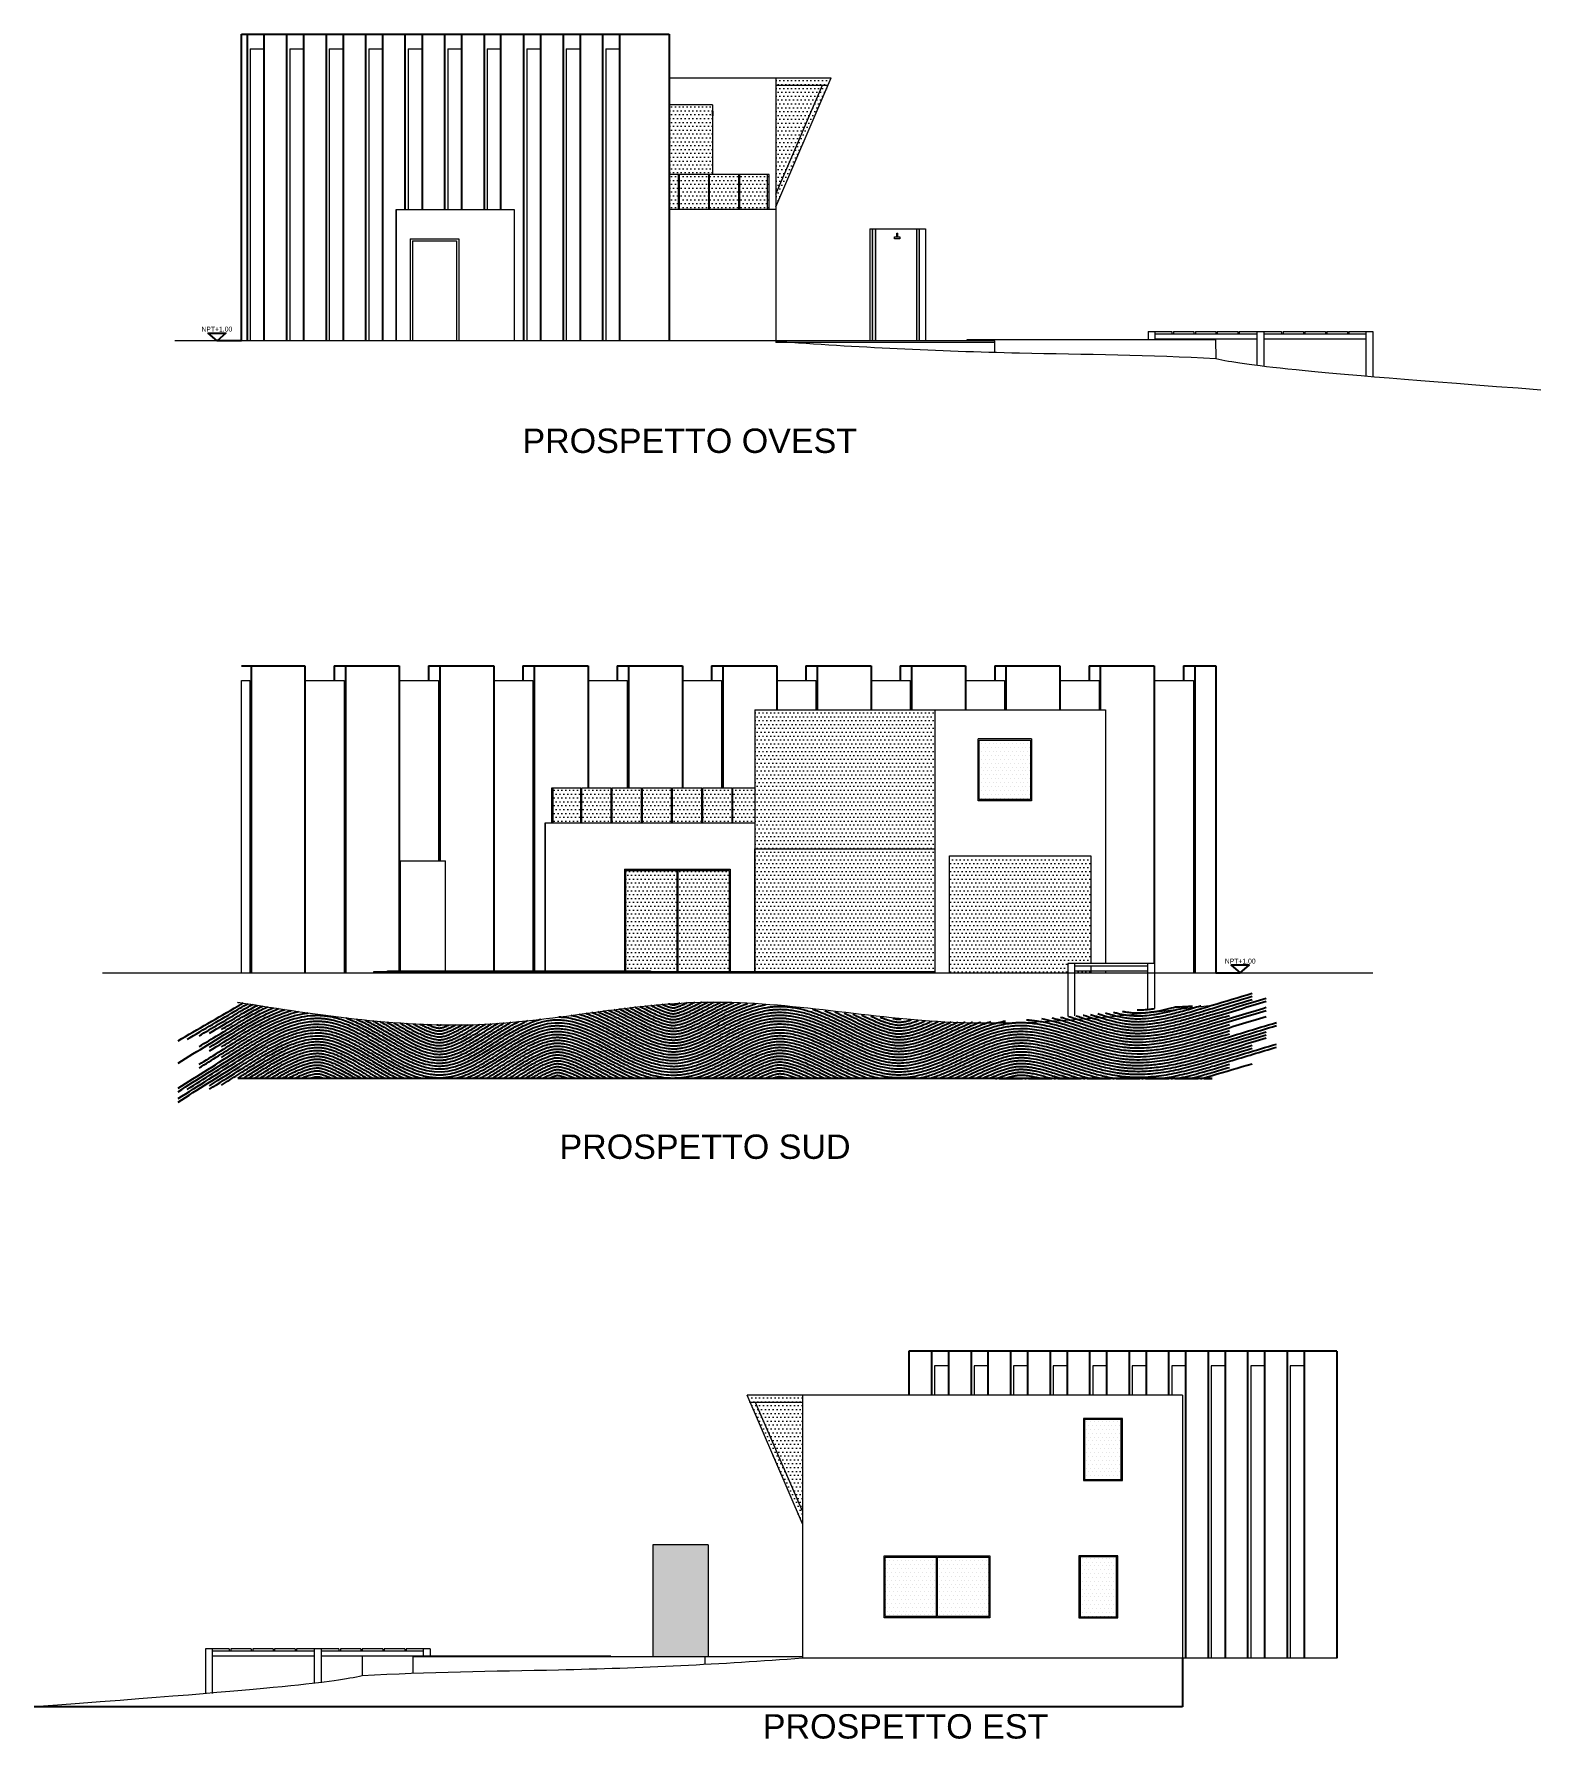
# Model space of a CAD drawing. Header units: millimetres. Extents: x 19901 to 56688, y 13732 to 29551.
# Drawn here: x 30342 to 33435, y 19139 to 22639 of the extents above; entities that cross this region are included whole.
import ezdxf
from ezdxf.enums import TextEntityAlignment as Align

# ---------------------------------------------------------------- set-up
doc = ezdxf.new("R2010")
doc.units = ezdxf.units.MM
doc.linetypes.add('ACAD_ISO04W100', pattern=[30, 24, -3, 0, -3])
doc.layers.get('0').update_dxf_attribs({"lineweight": 18})
for name, color, linetype in [('A-ANNO-SYMB', 3, 'Continuous'), ('A-ANNO-TEXT', 3, 'Continuous'), ('acqua', 140, 'Continuous')]:
    doc.layers.add(name, color=color, linetype=linetype)
for name, color, linetype, lineweight in [('A-DOOR-FULL', 4, 'Continuous', 18), ('A-FURN', 9, 'Continuous', 13), ('MURO', 1, 'Continuous', 25), ('vetro', 140, 'Continuous', 15), ('Wall', 7, 'Continuous', 20)]:
    doc.layers.add(name, color=color, linetype=linetype, lineweight=lineweight)
doc.layers.add('VERDE_giardino_garden', color=7, linetype='Continuous', lineweight=5, true_color=0x426227)
doc.styles.add('ARIAL', font='arial.ttf')
doc.styles.get("Standard").update_dxf_attribs({"font": 'arial.ttf'})
pattern_1 = [(0, (-15465.7075, 2140.087), (3.96875, 7.9375), [0, -7.9375])]
pattern_2 = [(0, (-6572.729, 5368.394), (3.96875, 7.9375), [0, -7.9375])]

msp = doc.modelspace()

# ---------------------------------------------------------------- texts
at = {"char_height": 50, "attachment_point": 1}
for s, insert in [('PROSPETTO OVEST', (31344, 21829.2)), ('PROSPETTO SUD', (31420, 20380)), ('PROSPETTO EST', (31837.4, 19190))]:
    msp.add_mtext_dynamic_manual_height_columns(s, width=1017.121, gutter_width=12.5, heights=[0], dxfattribs=dict(at, insert=insert))
at = {"layer": 'A-ANNO-TEXT', "style": 'ARIAL'}
for rotation, p in [(0.065, (30716.7, 22028.4)), (359.935, (32817.3, 20731))]:
    msp.add_text('NPT+1.00', height=10, rotation=rotation, dxfattribs=at).set_placement(p, align=Align.CENTER)

# ---------------------------------------------------------------- hatches: boundary and pattern name
at = {"layer": 'VERDE_giardino_garden'}
h = msp.add_hatch(color=256, dxfattribs=at)
h.dxf.hatch_style = 1
h.paths.add_polyline_path([(32062, 22009), (32068.4, 22009), (32068.4, 22239), (32062, 22239)])
h.paths.add_polyline_path([(32158.3, 22239), (32152.9, 22239), (32152.9, 22009), (32158.3, 22009)])
h = msp.add_hatch(color=256, dxfattribs=at)
h.dxf.hatch_style = 1
h.paths.add_polyline_path([(31611.5, 19307.9), (31725.5, 19307.9), (31725.5, 19537.9), (31611.5, 19537.9)])
at = {"layer": 'vetro'}
h = msp.add_hatch(dxfattribs=at)
h.set_pattern_fill('DOTS', color=4, scale=5)
h.set_pattern_definition([(0, (-6572.729, 5406.394), (3.96875, 7.9375), [0, -7.9375])])
h.paths.add_polyline_path([(31977.5, 22549), (31863.8, 22549), (31863.8, 22534), (31971, 22534)])
h.paths.add_polyline_path([(31971, 22534), (31959.8, 22534), (31863.8, 22310.7), (31863.8, 22284.6)])
h.paths.add_polyline_path([(31959.8, 22534), (31863.8, 22534), (31863.8, 22310.7)], flags=17)
h = msp.add_hatch(dxfattribs=at)
h.set_pattern_fill('DOTS', color=4, scale=5)
h.set_pattern_definition(pattern_2)
h.paths.add_polyline_path([(31726.3, 22351), (31666.3, 22351), (31666.3, 22279), (31726.3, 22279)])
h.paths.add_polyline_path([(31788.3, 22351), (31728.3, 22351), (31728.3, 22279), (31788.3, 22279)])
h.paths.add_polyline_path([(31847.3, 22351), (31790.3, 22351), (31790.3, 22279), (31847.3, 22279)])
h.paths.add_polyline_path([(31664.3, 22351), (31645.2, 22351), (31645.2, 22279), (31664.3, 22279)])
h.paths.add_polyline_path([(31850.3, 22351), (31847.3, 22351), (31847.3, 22279), (31850.3, 22279)])
h = msp.add_hatch(dxfattribs=at)
h.set_pattern_fill('DOTS', color=4, scale=5)
h.set_pattern_definition([(0, (-4050.558, 2702.253), (3.96875, 7.9375), [0, -7.9375])])
h.paths.add_polyline_path([(31805, 19844.9), (31918.7, 19844.9), (31918.7, 19829.9), (31811.5, 19829.9)])
h.paths.add_polyline_path([(31811.5, 19829.9), (31822.7, 19829.9), (31918.7, 19606.5), (31918.7, 19580.5)])
h.paths.add_polyline_path([(31822.7, 19829.9), (31918.7, 19829.9), (31918.7, 19606.5)], flags=17)
at = {"layer": 'Wall'}
h = msp.add_hatch(dxfattribs=at)
h.set_pattern_fill('DOTS', color=4, scale=5)
h.set_pattern_definition(pattern_2)
h.paths.add_polyline_path([(31734.2, 22493.7), (31645.2, 22493.7), (31645.2, 22351), (31734.2, 22351)])
h = msp.add_hatch(dxfattribs=at)
h.set_pattern_fill('DOTS', color=4, scale=5)
h.set_pattern_definition(pattern_1)
h.paths.add_polyline_path([(31820.7, 20714.8), (32190.7, 20714.8), (32190.7, 21251.8), (31820.7, 21251.8)])
h = msp.add_hatch(dxfattribs=at)
h.set_pattern_fill('DOTS', color=4, scale=5)
h.set_pattern_definition(pattern_1)
h.paths.add_polyline_path([(31526.2, 21091.8), (31466.2, 21091.8), (31466.2, 21019.8), (31526.2, 21019.8)])
h.paths.add_polyline_path([(31588.2, 21091.8), (31528.2, 21091.8), (31528.2, 21019.8), (31588.2, 21019.8)])
h.paths.add_polyline_path([(31650.2, 21091.8), (31590.2, 21091.8), (31590.2, 21019.8), (31650.2, 21019.8)])
h.paths.add_polyline_path([(31712.2, 21091.8), (31652.2, 21091.8), (31652.2, 21019.8), (31712.2, 21019.8)])
h.paths.add_polyline_path([(31774.2, 21091.8), (31714.2, 21091.8), (31714.2, 21019.8), (31774.2, 21019.8)])
h.paths.add_polyline_path([(31820.7, 21091.8), (31776.2, 21091.8), (31776.2, 21019.8), (31820.7, 21019.8)])
h.paths.add_polyline_path([(31464.2, 21091.8), (31407.2, 21091.8), (31407.2, 21019.8), (31464.2, 21019.8)])
h.paths.add_polyline_path([(31407.2, 21091.8), (31404.2, 21091.8), (31404.2, 21019.8), (31407.2, 21019.8)])
h = msp.add_hatch(dxfattribs=at)
h.set_pattern_fill('DOTS', color=4, scale=5)
h.set_pattern_definition(pattern_1)
h.paths.add_polyline_path([(32463.2, 20731.3), (32510.7, 20731.3), (32510.7, 20951.8), (32220.7, 20951.8), (32220.7, 20711.8), (32463.2, 20711.8)])
h.paths.add_polyline_path([(32510.7, 20716.3), (32477.2, 20716.3), (32477.2, 20711.8), (32510.7, 20711.8)], flags=17)
h = msp.add_hatch(dxfattribs=at)
h.set_pattern_fill('DOTS', color=4, scale=5)
h.set_pattern_definition(pattern_1)
h.paths.add_polyline_path([(31555.7, 20714.8), (31660.7, 20714.8), (31660.7, 20922.3), (31555.7, 20922.3)])
h.paths.add_polyline_path([(31663.2, 20714.8), (31768.2, 20714.8), (31768.2, 20922.3), (31663.2, 20922.3)])

# ---------------------------------------------------------------- linework, layer by layer
at = {"linetype": 'ACAD_ISO04W100', "ltscale": 2}
msp.add_line((30760, 20495.5), (32760, 20494.4), dxfattribs=at)
at = {"end_tangent": (0.999612, 0.027845)}
msp.add_spline([(30760, 20651.7), (31268.2, 20606.6), (31711.4, 20651.7), (32210.8, 20611.5), (32760, 20645.3)], degree=3, dxfattribs=at)
at = {"layer": 'A-ANNO-SYMB', "ltscale": 0.8}
for p, q in [((30767.2, 22009), (30717.2, 22009)), ((32767.3, 20711.7), (32817.3, 20711.6))]:
    msp.add_line(p, q, dxfattribs=at)
at = {"layer": 'A-ANNO-SYMB'}
for p, q in [((32698.7, 19304.9), (32698.7, 19204.9)), ((32698.7, 19204.9), (30341.7, 19204.9))]:
    msp.add_line(p, q, dxfattribs=at)
for points in [[(30717.2, 22009), (30698.7, 22025.2), (30735.5, 22025.2)], [(32817.3, 20711.6), (32835.7, 20727.8), (32798.9, 20727.9)]]:
    msp.add_lwpolyline(points, close=True, dxfattribs=at)
at = {"layer": 'A-DOOR-FULL'}
for p, q in [((31734.2, 22493.7), (31645.2, 22493.7)), ((31734.2, 22493.7), (31734.2, 22351)), ((32279.2, 21065), (32279.2, 21192)), ((32389.2, 21192), (32279.2, 21192)), ((32281.7, 21189.5), (32386.7, 21189.5)), ((32281.7, 21067.5), (32281.7, 21189.5)), ((32386.7, 21189.5), (32386.7, 21067.5)), ((32389.2, 21192), (32389.2, 21065)), ((32389.2, 21065), (32279.2, 21065)), ((31553.2, 20924.8), (31553.2, 20716.3)), ((31553.2, 20924.8), (31770.7, 20924.8)), ((31555.7, 20922.3), (31555.7, 20716.3)), ((31555.7, 20922.3), (31660.7, 20922.3)), ((31660.7, 20924.8), (31660.7, 20714.8)), ((31663.2, 20922.3), (31663.2, 20714.8)), ((31663.2, 20922.3), (31768.2, 20922.3)), ((31768.2, 20922.3), (31768.2, 20714.8)), ((31770.7, 20924.8), (31770.7, 20714.8)), ((32495.4, 19796.9), (32495.4, 19669.9)), ((32575.4, 19796.9), (32495.4, 19796.9)), ((32497.9, 19794.8), (32495.4, 19796.9)), ((32572.9, 19794.8), (32497.9, 19794.8)), ((32497.9, 19794.8), (32497.9, 19671.9)), ((32572.9, 19794.8), (32575.4, 19796.9)), ((32572.9, 19671.9), (32572.9, 19794.8)), ((32575.4, 19669.9), (32575.4, 19796.9)), ((32495.4, 19669.9), (32497.9, 19671.9)), ((32495.4, 19669.9), (32575.4, 19669.9)), ((32497.9, 19671.9), (32572.9, 19671.9)), ((32575.4, 19669.9), (32572.9, 19671.9)), ((32086.2, 19387.9), (32086.2, 19514.9)), ((32086.2, 19514.9), (32303.7, 19514.9)), ((32088.7, 19390.4), (32088.7, 19512.4)), ((32088.7, 19512.4), (32193.7, 19512.4)), ((32193.7, 19387.9), (32193.7, 19514.9)), ((32196.2, 19390.4), (32196.2, 19512.4)), ((32196.2, 19512.4), (32301.2, 19512.4)), ((32301.2, 19512.4), (32301.2, 19390.4)), ((32303.7, 19514.9), (32303.7, 19387.9)), ((32486.2, 19514.9), (32486.2, 19387.9)), ((32566.2, 19514.9), (32486.2, 19514.9)), ((32488.7, 19512.8), (32486.2, 19514.9)), ((32563.7, 19512.8), (32488.7, 19512.8)), ((32488.7, 19512.8), (32488.7, 19389.9)), ((32563.7, 19512.8), (32566.2, 19514.9)), ((32563.7, 19389.9), (32563.7, 19512.8)), ((32566.2, 19387.9), (32566.2, 19514.9)), ((32193.7, 19390.4), (32088.7, 19390.4)), ((32486.2, 19387.9), (32488.7, 19389.9)), ((32488.7, 19389.9), (32563.7, 19389.9)), ((32566.2, 19387.9), (32563.7, 19389.9)), ((32486.2, 19387.9), (32566.2, 19387.9))]:
    msp.add_line(p, q, dxfattribs=at)
at = {"layer": 'A-DOOR-FULL', "color": 4, "linetype": 'Continuous'}
for p, q in [((32498.4, 19782.6), (32498.4, 19782.6)), ((32502.3, 19790.6), (32502.3, 19790.6)), ((32502.3, 19774.7), (32502.3, 19774.7)), ((32506.3, 19782.6), (32506.3, 19782.6)), ((32510.3, 19790.6), (32510.3, 19790.6)), ((32510.3, 19774.7), (32510.3, 19774.7)), ((32514.2, 19782.6), (32514.2, 19782.6)), ((32518.2, 19790.6), (32518.2, 19790.6)), ((32518.2, 19774.7), (32518.2, 19774.7)), ((32522.2, 19782.6), (32522.2, 19782.6)), ((32526.1, 19790.6), (32526.1, 19790.6)), ((32526.1, 19774.7), (32526.1, 19774.7)), ((32530.1, 19782.6), (32530.1, 19782.6)), ((32534.1, 19790.6), (32534.1, 19790.6)), ((32534.1, 19774.7), (32534.1, 19774.7)), ((32538.1, 19782.6), (32538.1, 19782.6)), ((32542, 19790.6), (32542, 19790.6)), ((32542, 19774.7), (32542, 19774.7)), ((32546, 19782.6), (32546, 19782.6)), ((32550, 19790.6), (32550, 19790.6)), ((32550, 19774.7), (32550, 19774.7)), ((32553.9, 19782.6), (32553.9, 19782.6)), ((32557.9, 19790.6), (32557.9, 19790.6)), ((32557.9, 19774.7), (32557.9, 19774.7)), ((32561.9, 19782.6), (32561.9, 19782.6)), ((32565.8, 19790.6), (32565.8, 19790.6)), ((32565.8, 19774.7), (32565.8, 19774.7)), ((32569.8, 19782.6), (32569.8, 19782.6)), ((32498.4, 19766.8), (32498.4, 19766.8)), ((32498.4, 19750.9), (32498.4, 19750.9)), ((32502.3, 19758.8), (32502.3, 19758.8)), ((32502.3, 19742.9), (32502.3, 19742.9)), ((32506.3, 19766.8), (32506.3, 19766.8)), ((32506.3, 19750.9), (32506.3, 19750.9)), ((32510.3, 19758.8), (32510.3, 19758.8)), ((32510.3, 19742.9), (32510.3, 19742.9)), ((32514.2, 19766.8), (32514.2, 19766.8)), ((32514.2, 19750.9), (32514.2, 19750.9)), ((32518.2, 19758.8), (32518.2, 19758.8)), ((32518.2, 19742.9), (32518.2, 19742.9)), ((32522.2, 19766.8), (32522.2, 19766.8)), ((32522.2, 19750.9), (32522.2, 19750.9)), ((32526.1, 19758.8), (32526.1, 19758.8)), ((32526.1, 19742.9), (32526.1, 19742.9)), ((32530.1, 19766.8), (32530.1, 19766.8)), ((32530.1, 19750.9), (32530.1, 19750.9)), ((32534.1, 19758.8), (32534.1, 19758.8)), ((32534.1, 19742.9), (32534.1, 19742.9)), ((32538.1, 19766.8), (32538.1, 19766.8)), ((32538.1, 19750.9), (32538.1, 19750.9)), ((32542, 19758.8), (32542, 19758.8)), ((32542, 19742.9), (32542, 19742.9)), ((32546, 19766.8), (32546, 19766.8)), ((32546, 19750.9), (32546, 19750.9)), ((32550, 19758.8), (32550, 19758.8)), ((32550, 19742.9), (32550, 19742.9)), ((32553.9, 19766.8), (32553.9, 19766.8)), ((32553.9, 19750.9), (32553.9, 19750.9)), ((32557.9, 19758.8), (32557.9, 19758.8)), ((32557.9, 19742.9), (32557.9, 19742.9)), ((32561.9, 19766.8), (32561.9, 19766.8)), ((32561.9, 19750.9), (32561.9, 19750.9)), ((32565.8, 19758.8), (32565.8, 19758.8)), ((32565.8, 19742.9), (32565.8, 19742.9)), ((32569.8, 19766.8), (32569.8, 19766.8)), ((32569.8, 19750.9), (32569.8, 19750.9)), ((32498.4, 19735), (32498.4, 19735)), ((32498.4, 19719.1), (32498.4, 19719.1)), ((32502.3, 19727.1), (32502.3, 19727.1)), ((32502.3, 19711.2), (32502.3, 19711.2)), ((32506.3, 19735), (32506.3, 19735)), ((32506.3, 19719.1), (32506.3, 19719.1)), ((32510.3, 19727.1), (32510.3, 19727.1)), ((32510.3, 19711.2), (32510.3, 19711.2)), ((32514.2, 19735), (32514.2, 19735)), ((32514.2, 19719.1), (32514.2, 19719.1)), ((32518.2, 19727.1), (32518.2, 19727.1)), ((32518.2, 19711.2), (32518.2, 19711.2)), ((32522.2, 19735), (32522.2, 19735)), ((32522.2, 19719.1), (32522.2, 19719.1)), ((32526.1, 19727.1), (32526.1, 19727.1)), ((32526.1, 19711.2), (32526.1, 19711.2)), ((32530.1, 19735), (32530.1, 19735)), ((32530.1, 19719.1), (32530.1, 19719.1)), ((32534.1, 19727.1), (32534.1, 19727.1)), ((32534.1, 19711.2), (32534.1, 19711.2)), ((32538.1, 19735), (32538.1, 19735)), ((32538.1, 19719.1), (32538.1, 19719.1)), ((32542, 19727.1), (32542, 19727.1)), ((32542, 19711.2), (32542, 19711.2)), ((32546, 19735), (32546, 19735)), ((32546, 19719.1), (32546, 19719.1)), ((32550, 19727.1), (32550, 19727.1)), ((32550, 19711.2), (32550, 19711.2)), ((32553.9, 19735), (32553.9, 19735)), ((32553.9, 19719.1), (32553.9, 19719.1)), ((32557.9, 19727.1), (32557.9, 19727.1)), ((32557.9, 19711.2), (32557.9, 19711.2)), ((32561.9, 19735), (32561.9, 19735)), ((32561.9, 19719.1), (32561.9, 19719.1)), ((32565.8, 19727.1), (32565.8, 19727.1)), ((32565.8, 19711.2), (32565.8, 19711.2)), ((32569.8, 19735), (32569.8, 19735)), ((32569.8, 19719.1), (32569.8, 19719.1)), ((32498.4, 19703.3), (32498.4, 19703.3)), ((32498.4, 19687.4), (32498.4, 19687.4)), ((32502.3, 19695.3), (32502.3, 19695.3)), ((32502.3, 19679.4), (32502.3, 19679.4)), ((32506.3, 19703.3), (32506.3, 19703.3)), ((32506.3, 19687.4), (32506.3, 19687.4)), ((32510.3, 19695.3), (32510.3, 19695.3)), ((32510.3, 19679.4), (32510.3, 19679.4)), ((32514.2, 19703.3), (32514.2, 19703.3)), ((32514.2, 19687.4), (32514.2, 19687.4)), ((32518.2, 19695.3), (32518.2, 19695.3)), ((32518.2, 19679.4), (32518.2, 19679.4)), ((32522.2, 19703.3), (32522.2, 19703.3)), ((32522.2, 19687.4), (32522.2, 19687.4)), ((32526.1, 19695.3), (32526.1, 19695.3)), ((32526.1, 19679.4), (32526.1, 19679.4)), ((32530.1, 19703.3), (32530.1, 19703.3)), ((32530.1, 19687.4), (32530.1, 19687.4)), ((32534.1, 19695.3), (32534.1, 19695.3)), ((32534.1, 19679.4), (32534.1, 19679.4)), ((32538.1, 19703.3), (32538.1, 19703.3)), ((32538.1, 19687.4), (32538.1, 19687.4)), ((32542, 19695.3), (32542, 19695.3)), ((32542, 19679.4), (32542, 19679.4)), ((32546, 19703.3), (32546, 19703.3)), ((32546, 19687.4), (32546, 19687.4)), ((32550, 19695.3), (32550, 19695.3)), ((32550, 19679.4), (32550, 19679.4)), ((32553.9, 19703.3), (32553.9, 19703.3)), ((32553.9, 19687.4), (32553.9, 19687.4)), ((32557.9, 19695.3), (32557.9, 19695.3)), ((32557.9, 19679.4), (32557.9, 19679.4)), ((32561.9, 19703.3), (32561.9, 19703.3)), ((32561.9, 19687.4), (32561.9, 19687.4)), ((32565.8, 19695.3), (32565.8, 19695.3)), ((32565.8, 19679.4), (32565.8, 19679.4)), ((32569.8, 19703.3), (32569.8, 19703.3)), ((32569.8, 19687.4), (32569.8, 19687.4))]:
    msp.add_line(p, q, dxfattribs=at)
at = {"layer": 'A-DOOR-FULL'}
for points in [[(32386.7, 21067.5), (32281.7, 21067.5)], [(32301.2, 19390.4), (32196.2, 19390.4)], [(32303.7, 19387.9), (32086.2, 19387.9)]]:
    msp.add_lwpolyline(points, dxfattribs=at)
at = {"layer": 'A-FURN'}
for p, q in [((30767.2, 22639), (30767.2, 22009)), ((32112.5, 22222.7), (32112.5, 22230.1)), ((32112.5, 22230.1), (32114.5, 22230.1)), ((32114.5, 22222.7), (32114.5, 22230.1))]:
    msp.add_line(p, q, dxfattribs=at)
msp.add_lwpolyline([(32108, 22222.7), (32118.9, 22222.7), (32118.9, 22219), (32108, 22219)], close=True, dxfattribs=at)
at = {"layer": 'acqua'}
msp.add_line((30760, 20495.5), (32760, 20495.5), dxfattribs=at)
for points, knots in [([(30637.1, 20572.3), (30678, 20596.1), (30719, 20619.9), (30760, 20643.7), (30760, 20643.7), (30760, 20643.7), (30760, 20643.7), (30760.1, 20643.8), (30760.2, 20643.9), (30763.8, 20645.9), (30767.3, 20648), (30770.9, 20650)], [-68.563259, -68.563259, -68.563259, -68.563259, 48.379649, 48.379649, 48.379649, 48.3824, 48.3824, 48.3824, 48.740657, 48.740657, 58.651105, 58.651105, 58.651105, 58.651105]), ([(31531.8, 20636.6), (31534.6, 20635.2), (31537.5, 20633.8), (31548.5, 20628.2), (31556.4, 20624), (31571.7, 20616), (31579, 20612.1), (31591, 20606.1), (31595.7, 20603.8), (31604.9, 20599.6), (31609.3, 20597.6), (31617.8, 20594.2), (31621.9, 20592.7), (31629.6, 20590.1), (31633.2, 20589.1), (31640, 20587.4), (31643.1, 20586.8), (31647.9, 20586.2), (31649.6, 20586.1), (31652.3, 20586), (31653.3, 20585.9), (31655, 20586), (31655.7, 20586), (31658.1, 20586.1), (31659.9, 20586.3), (31663.7, 20586.8), (31665.7, 20587.2), (31670, 20588.1), (31672.3, 20588.7), (31677.3, 20590.2), (31680.2, 20591.2), (31686.2, 20593.3), (31689.3, 20594.6), (31697.7, 20598.1), (31703.2, 20600.6), (31714.7, 20606.2), (31720.7, 20609.2), (31733.2, 20615.7), (31739.6, 20619), (31753, 20625.9), (31759.9, 20629.4), (31772.7, 20635.5), (31778.5, 20638.2), (31791.4, 20643.7), (31798.6, 20646.5), (31806.3, 20649.2), (31806.6, 20649.3), (31806.9, 20649.4)], [803.350608, 803.350608, 803.350608, 803.350608, 811.698307, 811.698307, 835.944033, 835.944033, 860.189758, 860.189758, 876.835636, 876.835636, 893.481514, 893.481514, 910.127392, 910.127392, 926.77327, 926.77327, 943.419148, 943.419148, 954.161296, 954.161296, 960.674093, 960.674093, 965.816346, 965.816346, 977.121142, 977.121142, 988.425937, 988.425937, 999.730733, 999.730733, 1012.609302, 1012.609302, 1025.48787, 1025.48787, 1046.03627, 1046.03627, 1066.58467, 1066.58467, 1087.13307, 1087.13307, 1107.681471, 1107.681471, 1123.809558, 1123.809558, 1142.388914, 1142.388914, 1143.069853, 1143.069853, 1143.069853, 1143.069853]), ([(31542.4, 20638), (31544.7, 20636.8), (31547, 20635.7), (31554.3, 20631.9), (31559.3, 20629.2), (31572, 20622.6), (31579.4, 20618.7), (31593.7, 20611.5), (31600.5, 20608.1), (31610.7, 20603.6), (31614.3, 20602.1), (31621.2, 20599.3), (31624.5, 20598.1), (31630.9, 20596), (31633.9, 20595.1), (31640.2, 20593.5), (31643.4, 20592.9), (31647.9, 20592.3), (31649.5, 20592.1), (31651.9, 20592), (31652.8, 20592), (31654.3, 20591.9), (31654.8, 20592), (31655.8, 20592), (31656.3, 20592), (31657.2, 20592.1), (31657.7, 20592.1), (31659.3, 20592.3), (31660.3, 20592.4), (31662.6, 20592.7), (31663.7, 20592.9), (31666.7, 20593.5), (31668.6, 20594), (31672.6, 20595.1), (31674.7, 20595.7), (31679.2, 20597.2), (31681.5, 20598), (31686.3, 20599.8), (31688.8, 20600.9), (31694, 20603.1), (31696.6, 20604.2), (31704.9, 20608.1), (31710.7, 20610.9), (31722.8, 20617), (31729.1, 20620.3), (31742.3, 20627.2), (31749.2, 20630.7), (31763.4, 20637.8), (31770.8, 20641.3), (31782.9, 20646.6), (31787.3, 20648.4), (31791.8, 20650.2)], [811.121461, 811.121461, 811.121461, 811.121461, 817.845103, 817.845103, 833.221662, 833.221662, 857.607201, 857.607201, 881.992741, 881.992741, 896.085983, 896.085983, 910.179225, 910.179225, 924.621369, 924.621369, 942.352691, 942.352691, 952.658851, 952.658851, 959.36344, 959.36344, 963.673041, 963.673041, 967.295137, 967.295137, 970.917234, 970.917234, 978.161427, 978.161427, 985.40562, 985.40562, 995.807955, 995.807955, 1006.210289, 1006.210289, 1016.612624, 1016.612624, 1027.014958, 1027.014958, 1037.417293, 1037.417293, 1058.221962, 1058.221962, 1079.026631, 1079.026631, 1099.8313, 1099.8313, 1120.635969, 1120.635969, 1132.137594, 1132.137594, 1132.137594, 1132.137594]), ([(31553, 20639.3), (31555.2, 20638.2), (31557.3, 20637.1), (31564.3, 20633.4), (31569.1, 20630.9), (31578.4, 20626), (31582.9, 20623.7), (31593.4, 20618.3), (31599.2, 20615.5), (31610.3, 20610.3), (31615.5, 20608), (31623.7, 20604.8), (31626.8, 20603.7), (31632.7, 20601.7), (31635.5, 20600.9), (31641.7, 20599.3), (31645, 20598.7), (31649, 20598.2), (31650, 20598.1), (31651.6, 20598), (31652.2, 20598), (31653.5, 20597.9), (31654, 20597.9), (31655.1, 20598), (31655.6, 20598), (31656.8, 20598.1), (31657.3, 20598.1), (31659.1, 20598.3), (31660.4, 20598.4), (31663.5, 20599), (31665.5, 20599.4), (31669.8, 20600.5), (31672.1, 20601.2), (31677.1, 20602.8), (31679.8, 20603.8), (31685.4, 20605.9), (31688.3, 20607.2), (31694.5, 20609.8), (31697.6, 20611.3), (31704.3, 20614.5), (31707.7, 20616.1), (31718.3, 20621.4), (31725.7, 20625.3), (31741.5, 20633.5), (31749.7, 20637.7), (31764.1, 20644.7), (31770.1, 20647.5), (31776.7, 20650.4), (31777.2, 20650.6), (31777.6, 20650.8)], [818.891462, 818.891462, 818.891462, 818.891462, 825.365112, 825.365112, 840.370424, 840.370424, 855.375735, 855.375735, 876.042045, 876.042045, 896.708355, 896.708355, 910.504909, 910.504909, 924.301464, 924.301464, 944.294997, 944.294997, 951.646634, 951.646634, 956.960678, 956.960678, 961.861669, 961.861669, 966.762661, 966.762661, 971.663652, 971.663652, 980.796013, 980.796013, 993.155987, 993.155987, 1005.515961, 1005.515961, 1017.875935, 1017.875935, 1030.235908, 1030.235908, 1042.595882, 1042.595882, 1054.955856, 1054.955856, 1079.675803, 1079.675803, 1104.395751, 1104.395751, 1120.669454, 1120.669454, 1121.925747, 1121.925747, 1121.925747, 1121.925747]), ([(31563.6, 20640.6), (31566.9, 20638.8), (31570.2, 20637.1), (31578.9, 20632.5), (31584.3, 20629.7), (31594.5, 20624.5), (31599.5, 20622), (31608.9, 20617.5), (31613.5, 20615.5), (31620.9, 20612.3), (31623.9, 20611.1), (31629.6, 20609), (31632.3, 20608.1), (31636.8, 20606.8), (31638.6, 20606.3), (31642.9, 20605.2), (31645.2, 20604.8), (31648.3, 20604.3), (31649.3, 20604.2), (31651.2, 20604), (31652.1, 20604), (31653.3, 20603.9), (31653.8, 20603.9), (31654.6, 20604), (31654.9, 20604), (31655.7, 20604), (31656.1, 20604), (31657.5, 20604.1), (31658.4, 20604.2), (31661.2, 20604.6), (31663.2, 20605), (31667.7, 20606.1), (31670.2, 20606.8), (31675.6, 20608.6), (31678.5, 20609.7), (31684.7, 20612.1), (31688, 20613.5), (31694.9, 20616.6), (31698.5, 20618.3), (31706, 20622), (31709.9, 20623.9), (31718, 20628.1), (31722.2, 20630.2), (31733.6, 20636.2), (31741.2, 20640.1), (31753.9, 20646.5), (31758.9, 20648.9), (31764.1, 20651.3)], [826.765081, 826.765081, 826.765081, 826.765081, 837.068898, 837.068898, 854.642899, 854.642899, 872.2169, 872.2169, 889.7909, 889.7909, 902.827977, 902.827977, 915.865053, 915.865053, 925.831881, 925.831881, 940.797717, 940.797717, 948.715382, 948.715382, 956.633047, 956.633047, 960.829958, 960.829958, 965.026869, 965.026869, 969.223779, 969.223779, 977.67725, 977.67725, 991.694097, 991.694097, 1005.710943, 1005.710943, 1019.727789, 1019.727789, 1033.563667, 1033.563667, 1047.399544, 1047.399544, 1061.235422, 1061.235422, 1075.071299, 1075.071299, 1098.010958, 1098.010958, 1112.056864, 1112.056864, 1112.056864, 1112.056864]), ([(31574.1, 20641.8), (31576.7, 20640.5), (31579.2, 20639.1), (31586.5, 20635.4), (31591.1, 20632.9), (31600.1, 20628.4), (31604.4, 20626.3), (31613.2, 20622.1), (31617.7, 20620.2), (31626, 20616.8), (31629.8, 20615.3), (31636.7, 20613), (31639.9, 20612.1), (31644.6, 20611), (31646.4, 20610.7), (31648.8, 20610.3), (31649.6, 20610.2), (31651.1, 20610.1), (31651.8, 20610), (31653.2, 20609.9), (31653.8, 20609.9), (31654.6, 20610), (31654.9, 20610), (31655.6, 20610), (31656.1, 20610), (31657.2, 20610.1), (31657.8, 20610.2), (31659.8, 20610.5), (31661.3, 20610.8), (31664.4, 20611.5), (31665.9, 20611.9), (31669, 20612.8), (31670.4, 20613.2), (31673.5, 20614.3), (31675.1, 20614.9), (31680.3, 20616.8), (31684.1, 20618.4), (31692.3, 20622), (31696.7, 20624.1), (31705.8, 20628.6), (31710.7, 20631.1), (31719.6, 20635.7), (31723.5, 20637.7), (31731.7, 20641.9), (31735.9, 20644.1), (31743.7, 20648.1), (31747.3, 20649.9), (31751, 20651.7)], [834.860843, 834.860843, 834.860843, 834.860843, 842.898218, 842.898218, 858.646171, 858.646171, 874.394125, 874.394125, 892.367795, 892.367795, 910.047377, 910.047377, 927.72696, 927.72696, 940.353266, 940.353266, 947.118688, 947.118688, 954.501635, 954.501635, 961.884583, 961.884583, 965.405593, 965.405593, 971.364729, 971.364729, 977.323865, 977.323865, 989.242138, 989.242138, 999.253952, 999.253952, 1007.436648, 1007.436648, 1015.619343, 1015.619343, 1032.531321, 1032.531321, 1049.443298, 1049.443298, 1066.355276, 1066.355276, 1079.189786, 1079.189786, 1092.024295, 1092.024295, 1102.364169, 1102.364169, 1102.364169, 1102.364169]), ([(31584.8, 20643), (31588.8, 20640.9), (31592.7, 20638.9), (31601.6, 20634.4), (31606.6, 20631.9), (31615.9, 20627.5), (31620.4, 20625.5), (31628.3, 20622.3), (31631.9, 20621), (31638.3, 20618.8), (31641.2, 20618), (31645.4, 20617), (31646.9, 20616.7), (31649, 20616.3), (31649.8, 20616.2), (31651.4, 20616.1), (31652.2, 20616), (31653.2, 20616), (31653.5, 20615.9), (31654, 20615.9), (31654.2, 20615.9), (31654.5, 20616), (31654.7, 20616), (31655.3, 20616), (31655.8, 20616), (31657.1, 20616.2), (31657.8, 20616.3), (31659.3, 20616.5), (31660.1, 20616.7), (31662.2, 20617.1), (31663.4, 20617.4), (31666, 20618.1), (31667.4, 20618.6), (31670.4, 20619.5), (31672, 20620.1), (31675.4, 20621.4), (31677.2, 20622.1), (31681, 20623.6), (31682.9, 20624.4), (31689, 20627.1), (31693.4, 20629.2), (31702.7, 20633.8), (31707.7, 20636.3), (31716.7, 20640.9), (31720.7, 20643), (31729, 20647.3), (31733.2, 20649.5), (31737.6, 20651.7)], [843.323833, 843.323833, 843.323833, 843.323833, 856.43865, 856.43865, 874.631231, 874.631231, 892.823813, 892.823813, 909.917941, 909.917941, 927.012069, 927.012069, 938.580819, 938.580819, 945.515396, 945.515396, 954.88255, 954.88255, 959.449127, 959.449127, 962.365144, 962.365144, 965.281161, 965.281161, 972.794371, 972.794371, 980.307581, 980.307581, 987.820791, 987.820791, 996.528862, 996.528862, 1005.236932, 1005.236932, 1013.945003, 1013.945003, 1022.653073, 1022.653073, 1031.361144, 1031.361144, 1048.777285, 1048.777285, 1066.193427, 1066.193427, 1079.227584, 1079.227584, 1092.068513, 1092.068513, 1092.068513, 1092.068513]), ([(31595.6, 20644.1), (31597.3, 20643.3), (31598.9, 20642.5), (31604.8, 20639.5), (31608.9, 20637.5), (31616.5, 20633.9), (31620, 20632.3), (31625.9, 20629.8), (31628.2, 20628.8), (31632.7, 20627.1), (31634.8, 20626.3), (31638.7, 20625), (31640.5, 20624.4), (31643.2, 20623.7), (31644, 20623.5), (31646.5, 20622.9), (31648, 20622.6), (31650.2, 20622.2), (31651.1, 20622.1), (31652.4, 20622), (31652.8, 20622), (31653.5, 20621.9), (31653.8, 20621.9), (31654.1, 20622), (31654.2, 20622), (31654.4, 20622), (31654.5, 20622), (31654.7, 20622), (31655, 20622), (31655.5, 20622), (31655.8, 20622.1), (31656.7, 20622.2), (31657.4, 20622.3), (31659.1, 20622.6), (31660.1, 20622.8), (31662.3, 20623.3), (31663.5, 20623.7), (31666.1, 20624.4), (31667.5, 20624.9), (31670.5, 20625.9), (31672.1, 20626.5), (31675.6, 20627.9), (31677.4, 20628.6), (31681.2, 20630.2), (31683.2, 20631.1), (31687.3, 20633), (31689.5, 20634), (31696.1, 20637.2), (31700.9, 20639.6), (31710.9, 20644.7), (31716.2, 20647.4), (31722.6, 20650.8), (31723.5, 20651.2), (31724.4, 20651.7)], [852.354859, 852.354859, 852.354859, 852.354859, 857.999107, 857.999107, 873.318506, 873.318506, 887.820851, 887.820851, 898.651409, 898.651409, 909.481967, 909.481967, 920.38386, 920.38386, 926.500127, 926.500127, 938.732662, 938.732662, 948.498393, 948.498393, 955.836985, 955.836985, 961.165693, 961.165693, 963.407617, 963.407617, 965.095888, 965.095888, 969.676456, 969.676456, 974.257024, 974.257024, 982.973276, 982.973276, 991.689528, 991.689528, 1000.40578, 1000.40578, 1009.122033, 1009.122033, 1017.838285, 1017.838285, 1026.554537, 1026.554537, 1035.270789, 1035.270789, 1043.987041, 1043.987041, 1061.419545, 1061.419545, 1078.852049, 1078.852049, 1081.61641, 1081.61641, 1081.61641, 1081.61641]), ([(31606.7, 20645.3), (31609.8, 20643.7), (31612.8, 20642.2), (31620.1, 20638.8), (31624.3, 20636.9), (31630.5, 20634.3), (31632.8, 20633.5), (31636.4, 20632.1), (31637.8, 20631.6), (31640.5, 20630.7), (31641.7, 20630.4), (31644.1, 20629.7), (31645.2, 20629.4), (31647.6, 20628.8), (31648.8, 20628.5), (31650.9, 20628.2), (31651.7, 20628.1), (31652.9, 20628), (31653.3, 20628), (31653.8, 20627.9), (31653.9, 20627.9), (31654, 20627.9), (31654.1, 20628), (31654.2, 20628), (31654.2, 20628), (31654.3, 20628), (31654.3, 20628), (31654.4, 20628), (31654.4, 20628), (31654.6, 20628), (31654.7, 20628), (31655.1, 20628), (31655.4, 20628.1), (31656.4, 20628.2), (31657, 20628.3), (31658.7, 20628.6), (31659.6, 20628.8), (31661.7, 20629.4), (31662.9, 20629.7), (31665.5, 20630.5), (31666.9, 20631), (31669.9, 20632.1), (31671.5, 20632.7), (31675, 20634.1), (31676.8, 20634.9), (31683.5, 20637.8), (31688.8, 20640.3), (31699.5, 20645.6), (31704.7, 20648.2), (31710.6, 20651.3), (31711, 20651.5), (31711.4, 20651.7)], [862.27221, 862.27221, 862.27221, 862.27221, 873.786909, 873.786909, 891.353765, 891.353765, 902.590247, 902.590247, 910.40945, 910.40945, 918.228652, 918.228652, 926.308944, 926.308944, 937.468599, 937.468599, 948.628253, 948.628253, 957.653753, 957.653753, 961.138367, 961.138367, 963.3738, 963.3738, 964.834193, 964.834193, 966.294587, 966.294587, 967.754981, 967.754981, 970.675768, 970.675768, 976.749956, 976.749956, 985.499975, 985.499975, 994.249994, 994.249994, 1003.000013, 1003.000013, 1011.750032, 1011.750032, 1020.50005, 1020.50005, 1029.250069, 1029.250069, 1051.08794, 1051.08794, 1069.387586, 1069.387586, 1070.680945, 1070.680945, 1070.680945, 1070.680945]), ([(31618.2, 20646.3), (31619.9, 20645.5), (31621.7, 20644.7), (31625.5, 20643), (31627.6, 20642), (31632, 20640.2), (31634.2, 20639.3), (31637.6, 20638.1), (31638.9, 20637.6), (31641, 20636.9), (31641.9, 20636.6), (31643.6, 20636), (31644.4, 20635.8), (31645.9, 20635.4), (31646.6, 20635.2), (31647.8, 20634.9), (31648.3, 20634.8), (31649.3, 20634.6), (31649.7, 20634.5), (31651, 20634.2), (31651.7, 20634.1), (31652.8, 20634), (31653.2, 20634), (31653.6, 20634), (31653.7, 20633.9), (31653.9, 20633.9), (31653.9, 20633.9), (31653.9, 20633.9), (31653.9, 20633.9), (31654, 20633.9), (31654, 20633.9), (31654, 20633.9), (31654, 20633.9), (31654, 20634), (31654, 20634), (31654.1, 20634), (31654.2, 20634), (31654.5, 20634), (31654.7, 20634), (31655.4, 20634.1), (31656, 20634.2), (31657.5, 20634.5), (31658.4, 20634.7), (31660.3, 20635.2), (31661.3, 20635.5), (31663.4, 20636.2), (31664.7, 20636.6), (31668.9, 20638.1), (31672.1, 20639.4), (31677.6, 20641.8), (31679.7, 20642.7), (31684.2, 20644.8), (31686.6, 20645.9), (31691.7, 20648.4), (31694.6, 20649.9), (31697.6, 20651.4)], [873.630941, 873.630941, 873.630941, 873.630941, 880.777667, 880.777667, 890.200352, 890.200352, 901.365373, 901.365373, 908.438874, 908.438874, 914.128136, 914.128136, 919.817398, 919.817398, 925.069776, 925.069776, 929.859413, 929.859413, 934.649051, 934.649051, 944.228325, 944.228325, 953.8076, 953.8076, 959.083061, 959.083061, 961.818353, 961.818353, 963.025703, 963.025703, 963.992543, 963.992543, 964.798337, 964.798337, 966.52065, 966.52065, 971.36936, 971.36936, 976.218069, 976.218069, 985.804348, 985.804348, 995.390628, 995.390628, 1002.760315, 1002.760315, 1011.359984, 1011.359984, 1028.162401, 1028.162401, 1037.729444, 1037.729444, 1047.296488, 1047.296488, 1058.02252, 1058.02252, 1058.02252, 1058.02252]), ([(31653.8, 20640), (31653.9, 20640), (31654.1, 20640), (31654.9, 20640.1), (31655.5, 20640.2), (31656.8, 20640.5), (31657.6, 20640.7), (31659.3, 20641.2), (31660.1, 20641.4), (31661.8, 20642), (31662.7, 20642.3), (31665.7, 20643.3), (31667.9, 20644.2), (31672.9, 20646.2), (31675.6, 20647.4), (31679.9, 20649.4), (31681.4, 20650.1), (31682.9, 20650.8)], [971.235705, 971.235705, 971.235705, 971.235705, 979.973612, 979.973612, 988.711518, 988.711518, 997.449425, 997.449425, 1003.927903, 1003.927903, 1010.40638, 1010.40638, 1023.363336, 1023.363336, 1036.320291, 1036.320291, 1042.612221, 1042.612221, 1042.612221, 1042.612221]), ([(31654.1, 20645.9), (31654.2, 20646), (31654.4, 20646), (31655.2, 20646.1), (31655.8, 20646.2), (31657.1, 20646.5), (31657.9, 20646.7), (31659.6, 20647.2), (31660.4, 20647.4), (31662.1, 20648), (31663, 20648.3), (31665.2, 20649), (31666.5, 20649.5), (31667.8, 20650.1)], [971.235705, 971.235705, 971.235705, 971.235705, 979.973612, 979.973612, 988.711518, 988.711518, 997.449425, 997.449425, 1003.927903, 1003.927903, 1010.40638, 1010.40638, 1018.205773, 1018.205773, 1018.205773, 1018.205773]), ([(32740.9, 20639.6), (32740.9, 20639.6), (32740.9, 20639.6), (32740.9, 20639.6), (32747.2, 20641.5), (32753.6, 20643.4), (32760, 20645.3), (32787.2, 20653.5), (32814.4, 20661.8), (32841.6, 20670)], [2111.409951, 2111.409951, 2111.409951, 2111.409951, 2111.411423, 2111.411423, 2111.411423, 2130.746609, 2130.746609, 2130.746609, 2213.564513, 2213.564513, 2213.564513, 2213.564513]), ([(32742.6, 20633.8), (32748.4, 20635.6), (32754.2, 20637.3), (32760, 20639), (32787.2, 20647.3), (32814.4, 20655.5), (32841.6, 20663.7)], [2111.411283, 2111.411283, 2111.411283, 2111.411283, 2128.987457, 2128.987457, 2128.987457, 2211.799363, 2211.799363, 2211.799363, 2211.799363]), ([(32744.3, 20628.1), (32749.6, 20629.6), (32754.8, 20631.2), (32760, 20632.8), (32787.2, 20641), (32814.4, 20649.2), (32841.6, 20657.4)], [2111.411152, 2111.411152, 2111.411152, 2111.411152, 2127.228561, 2127.228561, 2127.228561, 2210.034467, 2210.034467, 2210.034467, 2210.034467]), ([(32746.1, 20622.3), (32750.7, 20623.7), (32755.3, 20625.1), (32760, 20626.5), (32796.8, 20637.6), (32833.7, 20648.8), (32870.6, 20659.9)], [2111.411022, 2111.411022, 2111.411022, 2111.411022, 2125.469919, 2125.469919, 2125.469919, 2237.607707, 2237.607707, 2237.607707, 2237.607707]), ([(32747.8, 20616.6), (32751.9, 20617.8), (32755.9, 20619), (32760, 20620.2), (32796.8, 20631.4), (32833.7, 20642.5), (32870.6, 20653.6)], [2111.410891, 2111.410891, 2111.410891, 2111.410891, 2123.711539, 2123.711539, 2123.711539, 2235.841275, 2235.841275, 2235.841275, 2235.841275]), ([(30637.1, 20526.7), (30678, 20551.7), (30719, 20576.8), (30760, 20601.8), (30760, 20601.8), (30760, 20601.8), (30760, 20601.8), (30768, 20606.7), (30776.3, 20611.6), (30794.1, 20621.8), (30803.8, 20627), (30819.9, 20634.8), (30826, 20637.6), (30832.3, 20640.3)], [-95.726417, -95.726417, -95.726417, -95.726417, 30.107771, 30.107771, 30.107771, 30.109231, 30.109231, 30.109231, 54.931996, 54.931996, 82.944242, 82.944242, 99.944739, 99.944739, 99.944739, 99.944739]), ([(30637.1, 20475.1), (30678, 20500.8), (30719, 20526.6), (30760, 20552.3), (30760, 20552.3), (30760, 20552.3), (30760, 20552.3), (30770, 20558.7), (30780.1, 20565), (30802.7, 20578.4), (30815.1, 20585.5), (30838, 20597), (30848.4, 20601.7), (30869.3, 20609.6), (30879.8, 20612.9), (30898.8, 20616.9), (30907.2, 20618.1), (30919.9, 20618.7), (30924.1, 20618.8), (30931.2, 20618.5), (30933.9, 20618.3), (30939.4, 20617.8), (30942.1, 20617.4), (30947.6, 20616.6), (30950.3, 20616.1), (30958.4, 20614.3), (30963.8, 20612.8), (30978.3, 20608.2), (30987.2, 20604.5), (31004.9, 20596.4), (31013.6, 20591.9), (31030.9, 20582.4), (31039.5, 20577.4), (31058.8, 20566.1), (31069.4, 20559.7), (31090.5, 20547.7), (31100.9, 20542.1), (31118.6, 20533.8), (31126.1, 20530.6), (31140.7, 20525.6), (31147.9, 20523.6), (31160.7, 20521.2), (31166.3, 20520.6), (31173.5, 20520.5), (31175.1, 20520.5), (31179.9, 20520.7), (31183.3, 20521), (31190, 20522), (31193.4, 20522.7), (31205.6, 20525.6), (31214.5, 20528.8), (31232.7, 20536.9), (31242, 20541.7), (31260.7, 20552.4), (31270.1, 20558.2), (31289.2, 20570.2), (31298.9, 20576.3), (31318.4, 20588.2), (31328.3, 20594), (31348.3, 20604.3), (31358.5, 20609), (31373.3, 20614.3), (31377.8, 20615.7), (31382.3, 20616.9)], [-124.315045, -124.315045, -124.315045, -124.315045, 6.830345, 6.830345, 6.830345, 6.830653, 6.830653, 6.830653, 39.011253, 39.011253, 78.283096, 78.283096, 110.311964, 110.311964, 142.340832, 142.340832, 167.315441, 167.315441, 179.798962, 179.798962, 187.893996, 187.893996, 195.886315, 195.886315, 203.878633, 203.878633, 220.061151, 220.061151, 247.446613, 247.446613, 274.832075, 274.832075, 302.217536, 302.217536, 336.791064, 336.791064, 371.364592, 371.364592, 396.758311, 396.758311, 422.152029, 422.152029, 442.717527, 442.717527, 448.542123, 448.542123, 460.902, 460.902, 473.261878, 473.261878, 504.785636, 504.785636, 536.309395, 536.309395, 567.833154, 567.833154, 599.356912, 599.356912, 630.880671, 630.880671, 662.40443, 662.40443, 675.875205, 675.875205, 675.875205, 675.875205]), ([(30637.1, 20467.9), (30678, 20493.7), (30719, 20519.5), (30760, 20545.2), (30760, 20545.2), (30760, 20545.2), (30760, 20545.2), (30773.3, 20553.7), (30786.8, 20562.1), (30814.8, 20578.5), (30829.4, 20586.4), (30856.3, 20598.6), (30868.5, 20603.2), (30891.1, 20609.4), (30901.4, 20611.4), (30916.6, 20612.6), (30921.5, 20612.8), (30929.7, 20612.6), (30933, 20612.4), (30939.8, 20611.7), (30943.1, 20611.2), (30949.9, 20610), (30953.2, 20609.3), (30963.2, 20606.8), (30969.9, 20604.6), (30990.2, 20597), (31003.8, 20590.3), (31030.8, 20575.7), (31044.2, 20567.7), (31070.8, 20552), (31084, 20544.3), (31107.6, 20532.2), (31118, 20527.3), (31136.7, 20520.5), (31145.1, 20518), (31158.5, 20515.5), (31163.6, 20514.9), (31171.3, 20514.5), (31173.9, 20514.5), (31179.9, 20514.7), (31183.3, 20515), (31190, 20515.9), (31193.4, 20516.6), (31205.3, 20519.3), (31213.8, 20522.2), (31230.9, 20529.3), (31239.5, 20533.7), (31256.8, 20543.2), (31265.5, 20548.4), (31283, 20559.2), (31291.8, 20564.8), (31312.2, 20577.5), (31323.9, 20584.6), (31347.4, 20597.3), (31359.2, 20602.9), (31379.5, 20610.1), (31387.8, 20612.4), (31399.9, 20614.5), (31403.6, 20614.9), (31409.9, 20615.4), (31412.5, 20615.5), (31417.6, 20615.5), (31420.1, 20615.5), (31427.8, 20615), (31432.9, 20614.4), (31449.8, 20611.5), (31461.6, 20608), (31485, 20599.1), (31496.6, 20593.7), (31519.8, 20582.3), (31531.4, 20576.1), (31554.3, 20564.1), (31565.8, 20558.2), (31588.5, 20547.6), (31599.8, 20543), (31619.8, 20536.6), (31628.5, 20534.4), (31640.9, 20532.6), (31644.7, 20532.3), (31651.2, 20531.9), (31653.9, 20531.9), (31662, 20532.1), (31667.5, 20532.7), (31678.4, 20534.6), (31683.9, 20535.9), (31701.1, 20540.9), (31712.9, 20545.6), (31736.6, 20556.6), (31748.6, 20562.8), (31772.7, 20575.3), (31784.8, 20581.6), (31809.3, 20592.8), (31821.6, 20597.8), (31838.7, 20602.6), (31843.3, 20603.7), (31852.1, 20605.4), (31856.3, 20606), (31863, 20606.7), (31865.6, 20606.8), (31870.8, 20607), (31873.4, 20607), (31881.1, 20606.8), (31886.3, 20606.3), (31902, 20604.2), (31912.6, 20601.6), (31933.5, 20594.9), (31943.9, 20590.9), (31964.7, 20581.9), (31975, 20576.9), (31995.6, 20566.9), (32005.9, 20561.8), (32028.7, 20550.9), (32041.2, 20545.2), (32066.1, 20535.6), (32078.5, 20531.7), (32095.1, 20528.5), (32099.4, 20527.8), (32106.9, 20527.1), (32110, 20526.9), (32116.2, 20526.7), (32119.3, 20526.7), (32128.7, 20527.1), (32135, 20527.8), (32154.2, 20531.1), (32167.2, 20534.9), (32193.4, 20544.4), (32206.6, 20550.1), (32233.3, 20562.3), (32246.7, 20568.7), (32273.6, 20580.9), (32287.2, 20586.6), (32312.5, 20595.4), (32324.1, 20598.8), (32340.2, 20601.8), (32344.7, 20602.4), (32352, 20603.3), (32354.9, 20603.5), (32360.8, 20603.8), (32363.7, 20603.9), (32372.4, 20603.9), (32378.2, 20603.7), (32397.5, 20602), (32410.9, 20599.6), (32437.8, 20593.1), (32451.1, 20589.1), (32477.7, 20580.6), (32491, 20576.1), (32517.5, 20567.6), (32530.7, 20563.5), (32556.9, 20556.9), (32570, 20554.3), (32588.5, 20552.3), (32593.9, 20552), (32604.9, 20551.6), (32610.4, 20551.6), (32626.9, 20552.2), (32638, 20553.2), (32672.2, 20558.2), (32695.4, 20563.9), (32731.9, 20574.2), (32745, 20578.1), (32758.2, 20582.1), (32758.2, 20582.1), (32758.2, 20582.1), (32758.2, 20582.1), (32770.5, 20585.8), (32782.7, 20589.5), (32795, 20593.2)], [-127.939616, -127.939616, -127.939616, -127.939616, 3.417899, 3.417899, 3.417899, 3.41805, 3.41805, 3.41805, 46.332968, 46.332968, 92.665937, 92.665937, 131.057296, 131.057296, 163.005967, 163.005967, 177.909866, 177.909866, 188.194296, 188.194296, 198.543515, 198.543515, 208.892734, 208.892734, 229.591171, 229.591171, 272.627801, 272.627801, 315.664431, 315.664431, 358.701061, 358.701061, 393.253242, 393.253242, 421.50414, 421.50414, 439.074842, 439.074842, 448.150566, 448.150566, 459.891092, 459.891092, 471.631619, 471.631619, 500.548435, 500.548435, 529.465252, 529.465252, 558.382068, 558.382068, 587.298885, 587.298885, 625.052414, 625.052414, 662.805944, 662.805944, 688.690971, 688.690971, 699.975679, 699.975679, 707.776009, 707.776009, 715.57634, 715.57634, 731.177, 731.177, 767.473192, 767.473192, 803.769384, 803.769384, 840.065576, 840.065576, 876.361768, 876.361768, 912.65796, 912.65796, 941.135144, 941.135144, 953.783173, 953.783173, 962.85843, 962.85843, 981.008942, 981.008942, 999.159455, 999.159455, 1037.66714, 1037.66714, 1076.174826, 1076.174826, 1114.682511, 1114.682511, 1153.190197, 1153.190197, 1167.335321, 1167.335321, 1180.000401, 1180.000401, 1187.820584, 1187.820584, 1195.640767, 1195.640767, 1211.281134, 1211.281134, 1243.555506, 1243.555506, 1275.829878, 1275.829878, 1308.104249, 1308.104249, 1340.378621, 1340.378621, 1380.238691, 1380.238691, 1420.098761, 1420.098761, 1434.325148, 1434.325148, 1444.618938, 1444.618938, 1454.912728, 1454.912728, 1475.500309, 1475.500309, 1517.730274, 1517.730274, 1559.96024, 1559.96024, 1602.190206, 1602.190206, 1644.420172, 1644.420172, 1679.894633, 1679.894633, 1693.238488, 1693.238488, 1701.968025, 1701.968025, 1710.697563, 1710.697563, 1728.156639, 1728.156639, 1768.78875, 1768.78875, 1809.42086, 1809.42086, 1850.05297, 1850.05297, 1890.685081, 1890.685081, 1931.317191, 1931.317191, 1948.468509, 1948.468509, 1965.619827, 1965.619827, 1999.922464, 1999.922464, 2071.328016, 2071.328016, 2111.409951, 2111.409951, 2111.409951, 2111.410089, 2111.410089, 2111.410089, 2148.635716, 2148.635716, 2148.635716, 2148.635716]), ([(30655.5, 20575.4), (30690.3, 20595.9), (30725.1, 20616.3), (30760, 20636.8), (30760, 20636.8), (30760, 20636.8), (30760, 20636.8), (30761.3, 20637.6), (30762.7, 20638.4), (30769.5, 20642.3), (30775, 20645.4), (30780.5, 20648.4)], [-55.399368, -55.399368, -55.399368, -55.399368, 45.47868, 45.47868, 45.47868, 45.481205, 45.481205, 45.481205, 49.508415, 49.508415, 64.887658, 64.887658, 64.887658, 64.887658]), ([(30655.5, 20472.4), (30690.3, 20494.3), (30725.1, 20516.2), (30760, 20538.2), (30819.2, 20575.4), (30959.1, 20663.5), (31176.9, 20416.2), (31409.8, 20701.3), (31645.5, 20447.7), (31875.7, 20676.3), (32110.2, 20443.7), (32345.8, 20657), (32564.4, 20517.3), (32701.1, 20558.6), (32760, 20576.4), (32771.6, 20579.9), (32783.3, 20583.4), (32795, 20586.9)], [-111.757163, -111.757163, -111.757163, -111.757163, 0, 0, 0, 190.042321, 448.867268, 702.622975, 963.12736, 1183.027756, 1444.094897, 1695.826395, 1932.408312, 2111.409951, 2111.409951, 2111.409951, 2146.878816, 2146.878816, 2146.878816, 2146.878816]), ([(30680.3, 20582.6), (30706.9, 20598.4), (30733.4, 20614.1), (30760, 20629.8), (30760, 20629.8), (30760, 20629.8), (30760, 20629.8), (30762.6, 20631.4), (30765.3, 20633), (30775.3, 20638.7), (30782.7, 20642.9), (30790.4, 20646.9)], [-35.389016, -35.389016, -35.389016, -35.389016, 42.516338, 42.516338, 42.516338, 42.518641, 42.518641, 42.518641, 50.35869, 50.35869, 71.303051, 71.303051, 71.303051, 71.303051]), ([(30680.3, 20560.5), (30706.9, 20576.6), (30733.4, 20592.7), (30760, 20608.8), (30760, 20608.8), (30760, 20608.8), (30760, 20608.8), (30766.6, 20612.9), (30773.4, 20616.9), (30789.6, 20626.1), (30799.2, 20631.3), (30813, 20638.2), (30817.1, 20640.1), (30821.3, 20642)], [-47.429488, -47.429488, -47.429488, -47.429488, 33.28729, 33.28729, 33.28729, 33.288954, 33.288954, 33.288954, 53.57405, 53.57405, 80.914864, 80.914864, 92.173292, 92.173292, 92.173292, 92.173292]), ([(30680.3, 20523.9), (30706.9, 20540.5), (30733.4, 20557), (30760, 20573.6), (30760, 20573.6), (30760, 20573.6), (30760, 20573.6), (30764.4, 20576.4), (30768.9, 20579.1), (30783.7, 20588.2), (30794.1, 20594.3), (30815.3, 20605.9), (30826.1, 20611.3), (30845.7, 20620), (30854.6, 20623.5), (30870.6, 20628.8), (30877.7, 20630.7), (30884.9, 20632.4)], [-67.011807, -67.011807, -67.011807, -67.011807, 16.979158, 16.979158, 16.979158, 16.979954, 16.979954, 16.979954, 31.095219, 31.095219, 63.28096, 63.28096, 95.466702, 95.466702, 120.853593, 120.853593, 140.660651, 140.660651, 140.660651, 140.660651]), ([(30680.3, 20516.7), (30706.9, 20533.3), (30733.4, 20549.9), (30760, 20566.5), (30760, 20566.5), (30760, 20566.5), (30760, 20566.5), (30766, 20570.3), (30772.1, 20574.1), (30789, 20584.3), (30799.9, 20590.7), (30822, 20602.6), (30833.2, 20608.1), (30853, 20616.4), (30861.4, 20619.6), (30878.6, 20624.8), (30887.3, 20627), (30898.9, 20628.9), (30901.5, 20629.3), (30904.2, 20629.6)], [-70.78924, -70.78924, -70.78924, -70.78924, 13.616527, 13.616527, 13.616527, 13.617159, 13.617159, 13.617159, 32.850915, 32.850915, 66.688056, 66.688056, 100.525197, 100.525197, 125.267116, 125.267116, 150.009036, 150.009036, 157.388377, 157.388377, 157.388377, 157.388377]), ([(30701.4, 20587.9), (30720.9, 20599.5), (30740.4, 20611.2), (30760, 20622.8), (30760, 20622.8), (30760, 20622.8), (30760, 20622.8), (30763.9, 20625.2), (30767.9, 20627.6), (30781.1, 20635.1), (30790.3, 20640.2), (30800.1, 20645.1), (30800.2, 20645.2), (30800.4, 20645.3)], [-18.498361, -18.498361, -18.498361, -18.498361, 39.495032, 39.495032, 39.495032, 39.497117, 39.497117, 39.497117, 51.308179, 51.308179, 77.532029, 77.532029, 77.945963, 77.945963, 77.945963, 77.945963]), ([(30701.4, 20558.8), (30720.9, 20570.8), (30740.4, 20582.8), (30760, 20594.7), (30760, 20594.7), (30760, 20594.7), (30760, 20594.7), (30760.2, 20594.9), (30760.5, 20595.1), (30770.1, 20600.9), (30779.5, 20606.6), (30798.9, 20617.5), (30808.8, 20622.8), (30827.1, 20631.6), (30835.4, 20635.2), (30843.9, 20638.5)], [-33.568631, -33.568631, -33.568631, -33.568631, 26.883045, 26.883045, 26.883045, 26.884331, 26.884331, 26.884331, 27.706971, 27.706971, 56.506596, 56.506596, 85.306221, 85.306221, 108.342618, 108.342618, 108.342618, 108.342618]), ([(30701.4, 20551.5), (30720.9, 20563.6), (30740.4, 20575.6), (30760, 20587.7), (30760, 20587.7), (30760, 20587.7), (30760, 20587.7), (30761.6, 20588.7), (30763.2, 20589.7), (30774.4, 20596.5), (30784.1, 20602.3), (30804, 20613.4), (30814.1, 20618.8), (30832.9, 20627.6), (30841.4, 20631.2), (30852.2, 20635.2), (30854.2, 20635.9), (30856.2, 20636.6)], [-37.318537, -37.318537, -37.318537, -37.318537, 23.617195, 23.617195, 23.617195, 23.618319, 23.618319, 23.618319, 28.629119, 28.629119, 58.36964, 58.36964, 88.110161, 88.110161, 112.164436, 112.164436, 117.599012, 117.599012, 117.599012, 117.599012]), ([(30726.3, 20595.6), (30737.5, 20602.3), (30748.7, 20609.1), (30760, 20615.8), (30760, 20615.8), (30760, 20615.8), (30760, 20615.8), (30765.3, 20619), (30770.6, 20622.2), (30785.3, 20630.6), (30794.7, 20635.7), (30806.5, 20641.6), (30808.6, 20642.6), (30810.7, 20643.7)], [2.69044, 2.69044, 2.69044, 2.69044, 36.417598, 36.417598, 36.417598, 36.419469, 36.419469, 36.419469, 52.371626, 52.371626, 79.118659, 79.118659, 84.876267, 84.876267, 84.876267, 84.876267]), ([(30726.3, 20559.8), (30737.5, 20566.7), (30748.7, 20573.7), (30760, 20580.6), (30760, 20580.6), (30760, 20580.6), (30760, 20580.6), (30762.9, 20582.5), (30766, 20584.4), (30778.9, 20592.2), (30788.9, 20598.2), (30809.4, 20609.5), (30819.8, 20614.9), (30841.1, 20624.7), (30852, 20629), (30865.3, 20633.3), (30867.5, 20634), (30869.6, 20634.6)], [-14.953814, -14.953814, -14.953814, -14.953814, 20.314371, 20.314371, 20.314371, 20.315331, 20.315331, 20.315331, 29.731001, 29.731001, 60.57116, 60.57116, 91.41132, 91.41132, 122.251479, 122.251479, 128.109191, 128.109191, 128.109191, 128.109191]), ([(30726.3, 20538.3), (30737.5, 20545.4), (30748.7, 20552.4), (30760, 20559.4), (30760, 20559.4), (30760, 20559.4), (30760, 20559.4), (30767.8, 20564.3), (30775.7, 20569.2), (30795.1, 20581), (30806.6, 20587.6), (30830, 20599.9), (30841.8, 20605.5), (30865.8, 20614.9), (30878.1, 20618.7), (30898.5, 20622.9), (30906.6, 20624), (30919.4, 20624.7), (30924, 20624.8), (30931.3, 20624.5), (30933.9, 20624.3), (30939, 20623.9), (30941.4, 20623.6), (30946.3, 20622.9), (30948.7, 20622.5), (30955.5, 20621.1), (30960, 20620), (30974.2, 20616), (30983.8, 20612.4), (31002.7, 20604.2), (31012, 20599.5), (31030.2, 20589.7), (31039.3, 20584.5), (31057.1, 20574.1), (31065.9, 20568.8), (31083.2, 20558.7), (31091.8, 20553.9), (31107.3, 20545.7), (31114.3, 20542.3), (31128, 20536.4), (31134.7, 20533.8), (31146.4, 20530.3), (31151.5, 20529), (31161.4, 20527.2), (31166.2, 20526.7), (31172.5, 20526.5), (31174, 20526.5), (31176.6, 20526.6), (31177.8, 20526.7), (31180.2, 20526.8), (31181.4, 20526.9), (31185, 20527.3), (31187.5, 20527.7), (31194.3, 20529), (31198.7, 20530.1), (31207.7, 20532.9), (31212.3, 20534.6), (31225.2, 20539.9), (31233.6, 20544.1), (31250.8, 20553.5), (31259.5, 20558.8), (31277.3, 20569.7), (31286.2, 20575.5), (31304.5, 20586.8), (31313.7, 20592.4), (31330.5, 20601.9), (31338, 20605.9), (31348.8, 20611), (31352, 20612.4), (31355.2, 20613.8)], [-25.560746, -25.560746, -25.560746, -25.560746, 10.231757, 10.231757, 10.231757, 10.232226, 10.232226, 10.232226, 35.27213, 35.27213, 71.361563, 71.361563, 107.450995, 107.450995, 143.540427, 143.540427, 166.784852, 166.784852, 179.842714, 179.842714, 187.264111, 187.264111, 194.046916, 194.046916, 200.829722, 200.829722, 213.636229, 213.636229, 242.119674, 242.119674, 270.603119, 270.603119, 299.086564, 299.086564, 327.570009, 327.570009, 356.053455, 356.053455, 379.955812, 379.955812, 403.858169, 403.858169, 422.619994, 422.619994, 441.381819, 441.381819, 447.270627, 447.270627, 452.006306, 452.006306, 456.741986, 456.741986, 466.213346, 466.213346, 482.948049, 482.948049, 499.682751, 499.682751, 529.262641, 529.262641, 558.842531, 558.842531, 588.42242, 588.42242, 618.00231, 618.00231, 641.234303, 641.234303, 650.89408, 650.89408, 650.89408, 650.89408]), ([(30981.9, 20619.4), (30983.9, 20618.6), (30985.9, 20617.8), (30997.2, 20613.3), (31006.1, 20609.1), (31022.2, 20600.9), (31029.3, 20597), (31043.3, 20589.1), (31050.2, 20585), (31065.7, 20575.9), (31074.2, 20570.9), (31090.5, 20561.5), (31098.2, 20557.2), (31112.6, 20549.8), (31119.3, 20546.6), (31132.3, 20541.2), (31138.6, 20538.9), (31149.2, 20535.7), (31153.6, 20534.7), (31162.1, 20533.2), (31166.3, 20532.8), (31171.8, 20532.5), (31173.2, 20532.5), (31175.9, 20532.6), (31177.2, 20532.6), (31179.7, 20532.8), (31181, 20532.9), (31185, 20533.4), (31187.7, 20533.8), (31194.7, 20535.2), (31199, 20536.4), (31207.9, 20539.3), (31212.4, 20541.1), (31221.6, 20545.1), (31226.4, 20547.3), (31237.7, 20553.1), (31244.4, 20556.9), (31258, 20564.9), (31265, 20569.2), (31279, 20578), (31286.1, 20582.5), (31301.4, 20591.9), (31309.6, 20596.9), (31324.1, 20605.2), (31330.4, 20608.7), (31336.9, 20611.9)], [228.659544, 228.659544, 228.659544, 228.659544, 234.565397, 234.565397, 261.445392, 261.445392, 283.399782, 283.399782, 305.354172, 305.354172, 333.103431, 333.103431, 359.277589, 359.277589, 382.661157, 382.661157, 406.044725, 406.044725, 423.115219, 423.115219, 440.185713, 440.185713, 446.371591, 446.371591, 451.778545, 451.778545, 457.185499, 457.185499, 468.499929, 468.499929, 485.56323, 485.56323, 502.62653, 502.62653, 519.68983, 519.68983, 543.025276, 543.025276, 566.360722, 566.360722, 589.696168, 589.696168, 615.583939, 615.583939, 635.008766, 635.008766, 635.008766, 635.008766]), ([(31003.4, 20616.9), (31008.9, 20614.4), (31014.3, 20611.7), (31028.2, 20604.5), (31036.5, 20599.9), (31052.9, 20590.4), (31061, 20585.7), (31076.8, 20576.3), (31084.6, 20571.8), (31099.8, 20563.2), (31107.2, 20559.2), (31120.1, 20552.9), (31125.6, 20550.4), (31136.4, 20546.1), (31141.6, 20544.2), (31151.7, 20541.3), (31156.5, 20540.2), (31165.9, 20538.8), (31170.3, 20538.5), (31175.8, 20538.6), (31176.9, 20538.6), (31180.2, 20538.8), (31182.5, 20539.1), (31187.1, 20539.8), (31189.5, 20540.3), (31195.7, 20541.7), (31199.6, 20542.9), (31207.6, 20545.7), (31211.7, 20547.3), (31220.2, 20551), (31224.5, 20553.1), (31233.3, 20557.6), (31237.8, 20560.1), (31249.6, 20566.8), (31257, 20571.3), (31272.2, 20580.7), (31279.9, 20585.6), (31295.7, 20595.5), (31303.7, 20600.4), (31315, 20606.9), (31318.1, 20608.7), (31321.2, 20610.4)], [247.303091, 247.303091, 247.303091, 247.303091, 263.422925, 263.422925, 289.112834, 289.112834, 314.802742, 314.802742, 340.492651, 340.492651, 366.18256, 366.18256, 386.259661, 386.259661, 406.336763, 406.336763, 426.413865, 426.413865, 446.490966, 446.490966, 451.660583, 451.660583, 461.999816, 461.999816, 472.339048, 472.339048, 488.325354, 488.325354, 504.31166, 504.31166, 520.297966, 520.297966, 536.284272, 536.284272, 561.691931, 561.691931, 587.099591, 587.099591, 612.50725, 612.50725, 621.990631, 621.990631, 621.990631, 621.990631]), ([(31021, 20615), (31022, 20614.5), (31023.1, 20613.9), (31032.8, 20608.8), (31041.4, 20604.1), (31058.2, 20594.3), (31066.4, 20589.4), (31082.3, 20580.1), (31089.9, 20575.6), (31104.8, 20567.3), (31112, 20563.5), (31124.2, 20557.6), (31129.3, 20555.4), (31139.2, 20551.4), (31143.9, 20549.8), (31153.1, 20547.1), (31157.4, 20546.2), (31164, 20545.1), (31166.4, 20544.9), (31171, 20544.6), (31173.2, 20544.5), (31176.3, 20544.6), (31177.2, 20544.6), (31179, 20544.8), (31179.9, 20544.9), (31182.7, 20545.2), (31184.6, 20545.5), (31189.5, 20546.4), (31192.6, 20547.1), (31199.1, 20549), (31202.5, 20550.2), (31209.4, 20552.8), (31213, 20554.4), (31220.3, 20557.7), (31224.1, 20559.6), (31231.7, 20563.6), (31235.6, 20565.7), (31243.6, 20570.3), (31247.6, 20572.7), (31258.5, 20579.3), (31265.5, 20583.7), (31278.6, 20591.9), (31284.6, 20595.6), (31296, 20602.7), (31301.4, 20606), (31306.9, 20609.2)], [261.970404, 261.970404, 261.970404, 261.970404, 265.062826, 265.062826, 291.152954, 291.152954, 317.622371, 317.622371, 343.056033, 343.056033, 368.489694, 368.489694, 387.537885, 387.537885, 406.586076, 406.586076, 425.634267, 425.634267, 436.791849, 436.791849, 447.94943, 447.94943, 452.480954, 452.480954, 457.012478, 457.012478, 466.075526, 466.075526, 480.161421, 480.161421, 494.247316, 494.247316, 508.333211, 508.333211, 522.419106, 522.419106, 536.505002, 536.505002, 550.590897, 550.590897, 574.145535, 574.145535, 593.536948, 593.536948, 610.448517, 610.448517, 610.448517, 610.448517]), ([(31418.8, 20621.5), (31420, 20621.5), (31421.2, 20621.4), (31425.1, 20621.2), (31427.9, 20621), (31436.3, 20620), (31441.9, 20619), (31452.9, 20616.5), (31458.4, 20615), (31473.8, 20610), (31483.6, 20606.1), (31503.1, 20597.3), (31512.8, 20592.5), (31532, 20582.6), (31541.5, 20577.6), (31560.4, 20567.8), (31569.8, 20563), (31588.3, 20554.3), (31597.5, 20550.4), (31615.5, 20544), (31624.4, 20541.5), (31636.8, 20539.2), (31640.5, 20538.7), (31647.5, 20538.1), (31650.8, 20537.9), (31656.1, 20538), (31658.1, 20538), (31662.1, 20538.3), (31664.1, 20538.5), (31670.1, 20539.2), (31674.2, 20539.9), (31684.8, 20542.3), (31691.5, 20544.2), (31704.9, 20549), (31711.7, 20551.8), (31729, 20559.6), (31739.5, 20564.9), (31760.9, 20576), (31771.8, 20581.7), (31791.2, 20591.2), (31799.8, 20595.2), (31817.3, 20602.3), (31826.1, 20605.4), (31840.5, 20609.3), (31845.9, 20610.5), (31854.2, 20611.8), (31857, 20612.1), (31862.7, 20612.7), (31865.7, 20612.9), (31871.6, 20613), (31874.5, 20613), (31883.3, 20612.7), (31889.2, 20612.1), (31904.2, 20609.7), (31913.3, 20607.5), (31931.3, 20602), (31940.3, 20598.7), (31958, 20591.4), (31966.7, 20587.5), (31984.2, 20579.2), (31992.8, 20574.9), (32010, 20566.5), (32018.6, 20562.3), (32036.9, 20553.8), (32046.7, 20549.5), (32066, 20542.1), (32075.5, 20539), (32091.3, 20535.2), (32097.5, 20534.1), (32106.2, 20533.2), (32108.7, 20533), (32112.9, 20532.8), (32114.7, 20532.7), (32118.2, 20532.7), (32120, 20532.7), (32125.4, 20532.9), (32128.9, 20533.2), (32140.1, 20534.6), (32147.7, 20536.1), (32163.1, 20540.1), (32170.9, 20542.6), (32189.9, 20549.5), (32201.3, 20554.4), (32224.3, 20564.7), (32235.9, 20570.2), (32259.3, 20581.1), (32271.2, 20586.4), (32292.9, 20595), (32302.6, 20598.5), (32322.4, 20604.4), (32332.4, 20606.7), (32345, 20608.5), (32347.4, 20608.8), (32352.4, 20609.3), (32354.8, 20609.5), (32362.2, 20609.9), (32367.1, 20610), (32376.9, 20609.7), (32381.8, 20609.4), (32396.3, 20608), (32406, 20606.5), (32429.3, 20601.6), (32443, 20597.8), (32470, 20589.5), (32483.4, 20585), (32510.1, 20576.2), (32523.3, 20572), (32549.4, 20564.8), (32562.4, 20561.8), (32578.5, 20559.5), (32581.7, 20559.1), (32588.3, 20558.4), (32591.6, 20558.2), (32601.4, 20557.6), (32608, 20557.6), (32629, 20558.2), (32643.5, 20559.8), (32672.7, 20564.9), (32687.4, 20568.3), (32717.1, 20576.1), (32732.1, 20580.5), (32750.2, 20586), (32753.4, 20586.9), (32756.5, 20587.9)], [711.493016, 711.493016, 711.493016, 711.493016, 714.877957, 714.877957, 723.055976, 723.055976, 739.412016, 739.412016, 755.768056, 755.768056, 785.73927, 785.73927, 815.710483, 815.710483, 845.681697, 845.681697, 875.652911, 875.652911, 905.624124, 905.624124, 935.595338, 935.595338, 948.345182, 948.345182, 960.009353, 960.009353, 967.10454, 967.10454, 974.199727, 974.199727, 988.390101, 988.390101, 1011.008127, 1011.008127, 1033.626153, 1033.626153, 1068.008447, 1068.008447, 1102.390741, 1102.390741, 1129.088484, 1129.088484, 1155.786227, 1155.786227, 1171.813318, 1171.813318, 1179.933084, 1179.933084, 1188.436008, 1188.436008, 1196.938932, 1196.938932, 1213.94478, 1213.94478, 1241.007202, 1241.007202, 1268.069624, 1268.069624, 1295.132047, 1295.132047, 1322.194469, 1322.194469, 1349.256891, 1349.256891, 1380.775327, 1380.775327, 1412.293762, 1412.293762, 1433.64644, 1433.64644, 1442.16505, 1442.16505, 1448.312669, 1448.312669, 1454.460288, 1454.460288, 1466.755526, 1466.755526, 1492.491701, 1492.491701, 1518.227877, 1518.227877, 1554.962558, 1554.962558, 1591.69724, 1591.69724, 1628.431922, 1628.431922, 1657.981707, 1657.981707, 1687.531493, 1687.531493, 1694.643958, 1694.643958, 1701.756423, 1701.756423, 1715.981354, 1715.981354, 1730.206285, 1730.206285, 1758.656146, 1758.656146, 1799.561178, 1799.561178, 1840.46621, 1840.46621, 1881.371242, 1881.371242, 1922.276273, 1922.276273, 1932.816746, 1932.816746, 1943.357219, 1943.357219, 1964.438164, 1964.438164, 2010.254563, 2010.254563, 2056.070962, 2056.070962, 2101.887361, 2101.887361, 2111.409951, 2111.409951, 2111.409951, 2111.409951]), ([(31443.4, 20624.8), (31446.4, 20624.2), (31449.5, 20623.5), (31459.4, 20621), (31466.2, 20618.9), (31479.6, 20614.1), (31486.3, 20611.4), (31502.8, 20604.1), (31512.6, 20599.3), (31532.1, 20589.4), (31541.7, 20584.3), (31560.3, 20574.6), (31569.3, 20569.9), (31587.1, 20561.4), (31595.9, 20557.6), (31613, 20551.1), (31621.4, 20548.5), (31635.3, 20545.5), (31641, 20544.6), (31649.1, 20544), (31651.6, 20543.9), (31656, 20544), (31657.9, 20544), (31661.6, 20544.3), (31663.5, 20544.4), (31671.3, 20545.4), (31677.3, 20546.6), (31689.6, 20550), (31695.9, 20552.1), (31708.7, 20557.1), (31715.2, 20559.9), (31728.3, 20566.1), (31735, 20569.4), (31751.2, 20577.7), (31760.8, 20582.8), (31780.4, 20592.7), (31790.4, 20597.5), (31810.7, 20606.3), (31821, 20610.1), (31836.1, 20614.3), (31840.6, 20615.4), (31849.1, 20617.1), (31853.2, 20617.7), (31860.6, 20618.5), (31863.9, 20618.8), (31870.3, 20619), (31873.6, 20619), (31880, 20618.8), (31883.2, 20618.6), (31892.7, 20617.7), (31899, 20616.7), (31911.5, 20614.1), (31917.6, 20612.5), (31934, 20607.5), (31944, 20603.7), (31963.9, 20595.4), (31973.6, 20590.9), (31993, 20581.6), (32002.5, 20576.8), (32021.4, 20567.6), (32030.8, 20563.1), (32049.2, 20555), (32058.2, 20551.3), (32074.1, 20545.9), (32080.9, 20543.8), (32094.3, 20540.7), (32100.8, 20539.7), (32109.1, 20539), (32111, 20538.8), (32114.6, 20538.7), (32116.5, 20538.7), (32120.2, 20538.7), (32122, 20538.8), (32127.6, 20539.1), (32131.4, 20539.5), (32142.3, 20541.1), (32149.5, 20542.7), (32164.3, 20546.7), (32171.7, 20549.2), (32186.9, 20554.9), (32194.6, 20558.1), (32213.5, 20566.4), (32224.8, 20571.7), (32247.8, 20582.4), (32259.4, 20587.8), (32283.1, 20597.8), (32295.2, 20602.4), (32316.6, 20609), (32325.9, 20611.4), (32335.3, 20613)], [734.311889, 734.311889, 734.311889, 734.311889, 743.061744, 743.061744, 762.891109, 762.891109, 782.720474, 782.720474, 812.831204, 812.831204, 842.941934, 842.941934, 871.982068, 871.982068, 901.022203, 901.022203, 930.062337, 930.062337, 950.620938, 950.620938, 960.089434, 960.089434, 967.183877, 967.183877, 974.27832, 974.27832, 996.158558, 996.158558, 1018.038797, 1018.038797, 1039.919035, 1039.919035, 1061.799273, 1061.799273, 1092.53924, 1092.53924, 1123.279207, 1123.279207, 1154.019174, 1154.019174, 1166.782481, 1166.782481, 1178.232356, 1178.232356, 1187.154674, 1187.154674, 1196.076992, 1196.076992, 1204.99931, 1204.99931, 1222.843946, 1222.843946, 1240.688583, 1240.688583, 1270.636095, 1270.636095, 1300.583606, 1300.583606, 1330.531118, 1330.531118, 1360.47863, 1360.47863, 1390.426142, 1390.426142, 1413.752441, 1413.752441, 1437.07874, 1437.07874, 1443.809009, 1443.809009, 1450.539277, 1450.539277, 1457.269546, 1457.269546, 1470.730083, 1470.730083, 1495.955633, 1495.955633, 1521.181183, 1521.181183, 1546.406734, 1546.406734, 1582.530598, 1582.530598, 1618.654462, 1618.654462, 1654.778327, 1654.778327, 1681.45744, 1681.45744, 1681.45744, 1681.45744]), ([(31459.8, 20627), (31467.7, 20624.8), (31475.4, 20622.1), (31490.6, 20616.1), (31498.1, 20612.8), (31512.8, 20605.9), (31520.1, 20602.2), (31534.5, 20594.8), (31541.7, 20591.1), (31557.5, 20582.7), (31566.2, 20578.2), (31581.6, 20570.7), (31588.3, 20567.5), (31601.5, 20561.9), (31608, 20559.4), (31620.6, 20555.2), (31626.7, 20553.5), (31637.5, 20551.2), (31642.2, 20550.6), (31649.6, 20550), (31652.3, 20549.9), (31656.5, 20550), (31658, 20550), (31662.8, 20550.3), (31666, 20550.7), (31674.3, 20552.1), (31679.4, 20553.3), (31690, 20556.4), (31695.5, 20558.3), (31706.6, 20562.7), (31712.3, 20565.2), (31725.1, 20571.2), (31732.3, 20574.8), (31747, 20582.3), (31754.4, 20586.2), (31770.1, 20594.2), (31778.2, 20598.3), (31793.2, 20605.3), (31800, 20608.3), (31813.8, 20613.7), (31820.8, 20616.2), (31832, 20619.4), (31836, 20620.5), (31844.2, 20622.3), (31848.3, 20623), (31854.5, 20623.9), (31856.4, 20624.1), (31860.3, 20624.5), (31862.3, 20624.7), (31866.4, 20624.9), (31868.6, 20625), (31872.8, 20625), (31875, 20625), (31881.5, 20624.8), (31885.9, 20624.4), (31899.3, 20622.9), (31908.2, 20621.1), (31925.6, 20616.5), (31934.2, 20613.7), (31951, 20607.4), (31959.3, 20603.9), (31975.6, 20596.6), (31983.6, 20592.8), (31999.5, 20585.1), (32007.3, 20581.2), (32024.4, 20572.8), (32033.6, 20568.4), (32050.6, 20560.9), (32058.5, 20557.7), (32072.6, 20552.6), (32079, 20550.6), (32088.5, 20548.2), (32091.8, 20547.5), (32097.8, 20546.3), (32100.4, 20545.9), (32105.3, 20545.3), (32107.6, 20545.1), (32112.1, 20544.8), (32114.3, 20544.7), (32118.8, 20544.7), (32121.1, 20544.8), (32127.7, 20545.1), (32132.1, 20545.6), (32143.2, 20547.4), (32150.1, 20549), (32164, 20553), (32171.1, 20555.4), (32185.7, 20560.9), (32193.1, 20564), (32208, 20570.5), (32215.7, 20574), (32233.4, 20582.3), (32243.6, 20587.1), (32262.4, 20595.5), (32270.9, 20599.2), (32288, 20606), (32296.6, 20609.1), (32305.3, 20611.8)], [748.485119, 748.485119, 748.485119, 748.485119, 770.640883, 770.640883, 792.897199, 792.897199, 815.153514, 815.153514, 837.409829, 837.409829, 865.419058, 865.419058, 887.721038, 887.721038, 910.023017, 910.023017, 932.324996, 932.324996, 950.432718, 950.432718, 961.196824, 961.196824, 967.519187, 967.519187, 980.163913, 980.163913, 999.646129, 999.646129, 1019.128344, 1019.128344, 1038.61056, 1038.61056, 1062.501355, 1062.501355, 1086.39215, 1086.39215, 1111.699606, 1111.699606, 1131.872351, 1131.872351, 1152.045096, 1152.045096, 1163.282157, 1163.282157, 1174.519218, 1174.519218, 1179.681476, 1179.681476, 1184.843735, 1184.843735, 1190.518258, 1190.518258, 1196.192781, 1196.192781, 1207.977888, 1207.977888, 1232.582712, 1232.582712, 1257.187535, 1257.187535, 1281.792359, 1281.792359, 1306.397183, 1306.397183, 1331.002007, 1331.002007, 1360.720777, 1360.720777, 1387.10548, 1387.10548, 1409.27124, 1409.27124, 1421.234383, 1421.234383, 1431.128817, 1431.128817, 1439.745494, 1439.745494, 1448.385624, 1448.385624, 1457.025754, 1457.025754, 1473.47976, 1473.47976, 1498.003068, 1498.003068, 1522.526377, 1522.526377, 1547.049686, 1547.049686, 1571.572994, 1571.572994, 1603.508331, 1603.508331, 1629.233757, 1629.233757, 1654.322612, 1654.322612, 1654.322612, 1654.322612]), ([(31473.8, 20628.9), (31477.7, 20627.5), (31481.6, 20626.1), (31493.4, 20621.4), (31501.3, 20618), (31516.7, 20610.7), (31524.3, 20606.9), (31539.2, 20599.2), (31546.5, 20595.3), (31562.3, 20587), (31570.7, 20582.7), (31587.2, 20574.6), (31595.2, 20571), (31608.7, 20565.5), (31614.3, 20563.5), (31625.1, 20560.1), (31630.4, 20558.8), (31640.5, 20556.8), (31645.4, 20556.2), (31651.5, 20556), (31652.8, 20555.9), (31655.6, 20556), (31656.9, 20556), (31659.7, 20556.1), (31661.1, 20556.3), (31663.9, 20556.6), (31665.4, 20556.7), (31669.7, 20557.4), (31672.7, 20558), (31680.2, 20559.7), (31684.8, 20561.1), (31694.2, 20564.3), (31699.1, 20566.1), (31709, 20570.3), (31714.1, 20572.6), (31724.4, 20577.5), (31729.6, 20580.1), (31742.7, 20586.8), (31750.6, 20590.9), (31766.7, 20599.2), (31774.9, 20603.4), (31791.8, 20611.3), (31800.4, 20615), (31816.1, 20620.9), (31823.1, 20623.2), (31837.4, 20627.1), (31844.7, 20628.6), (31854.3, 20629.9), (31856.4, 20630.2), (31860.7, 20630.6), (31862.8, 20630.7), (31867.1, 20630.9), (31869.2, 20631), (31877.6, 20631), (31883.8, 20630.7), (31896, 20629.3), (31902, 20628.3), (31914.4, 20625.7), (31920.9, 20624), (31933.5, 20620.2), (31939.8, 20618), (31955, 20612.2), (31964, 20608.4), (31981.5, 20600.5), (31990.1, 20596.3), (32007, 20588.1), (32015.3, 20583.9), (32031.6, 20576.1), (32039.6, 20572.3), (32055.3, 20565.5), (32062.9, 20562.4), (32076.2, 20557.8), (32081.9, 20556.1), (32090.4, 20553.9), (32093.4, 20553.3), (32098.7, 20552.3), (32101.2, 20551.9), (32105.6, 20551.3), (32107.6, 20551.1), (32111.4, 20550.8), (32113.3, 20550.8), (32117, 20550.7), (32118.9, 20550.7), (32122.8, 20550.9), (32124.7, 20551), (32130.6, 20551.5), (32134.6, 20552), (32144.7, 20553.9), (32150.9, 20555.4), (32163.8, 20559.2), (32170.3, 20561.5), (32183.8, 20566.6), (32190.6, 20569.4), (32206.5, 20576.4), (32215.7, 20580.6), (32234.3, 20589.3), (32243.8, 20593.8), (32263.2, 20602.5), (32273.1, 20606.7), (32283.9, 20610.8), (32284.5, 20611), (32285.2, 20611.2)], [759.888444, 759.888444, 759.888444, 759.888444, 770.881647, 770.881647, 793.864996, 793.864996, 816.848345, 816.848345, 839.831694, 839.831694, 867.090872, 867.090872, 894.350049, 894.350049, 914.361952, 914.361952, 934.373855, 934.373855, 954.385758, 954.385758, 960.242831, 960.242831, 966.227368, 966.227368, 972.211905, 972.211905, 978.196442, 978.196442, 990.165516, 990.165516, 1007.724554, 1007.724554, 1025.283591, 1025.283591, 1042.842628, 1042.842628, 1060.401666, 1060.401666, 1085.693193, 1085.693193, 1110.98472, 1110.98472, 1136.276247, 1136.276247, 1155.611223, 1155.611223, 1174.946198, 1174.946198, 1180.332038, 1180.332038, 1185.717878, 1185.717878, 1191.103717, 1191.103717, 1207.043298, 1207.043298, 1222.98288, 1222.98288, 1240.673748, 1240.673748, 1258.364617, 1258.364617, 1284.620341, 1284.620341, 1310.876064, 1310.876064, 1337.131788, 1337.131788, 1363.387511, 1363.387511, 1389.643235, 1389.643235, 1410.238068, 1410.238068, 1421.358046, 1421.358046, 1430.867635, 1430.867635, 1438.7372, 1438.7372, 1446.451665, 1446.451665, 1454.166129, 1454.166129, 1461.880594, 1461.880594, 1477.309524, 1477.309524, 1500.353339, 1500.353339, 1523.397155, 1523.397155, 1546.44097, 1546.44097, 1575.961722, 1575.961722, 1605.482475, 1605.482475, 1635.003227, 1635.003227, 1636.857481, 1636.857481, 1636.857481, 1636.857481]), ([(31486.5, 20630.6), (31486.8, 20630.5), (31487.2, 20630.3), (31496.5, 20626.7), (31505.2, 20622.8), (31522.2, 20614.7), (31530.5, 20610.4), (31546.8, 20601.9), (31554.8, 20597.7), (31570.4, 20589.6), (31578.1, 20585.7), (31592.9, 20578.6), (31600.2, 20575.4), (31612.6, 20570.5), (31617.9, 20568.6), (31627.1, 20565.8), (31631.2, 20564.8), (31637.5, 20563.5), (31639.8, 20563.1), (31644.1, 20562.5), (31646.1, 20562.3), (31649.5, 20562.1), (31651, 20562), (31653.6, 20561.9), (31654.7, 20561.9), (31657, 20562), (31658.2, 20562.1), (31660.5, 20562.2), (31661.7, 20562.3), (31665.3, 20562.8), (31667.9, 20563.2), (31673, 20564.2), (31675.6, 20564.8), (31681.1, 20566.3), (31683.8, 20567.1), (31692.4, 20570), (31698.3, 20572.3), (31710.5, 20577.6), (31716.9, 20580.5), (31728.6, 20586.3), (31733.9, 20589.1), (31744.8, 20594.7), (31750.4, 20597.6), (31761.7, 20603.4), (31767.4, 20606.3), (31780.5, 20612.7), (31787.8, 20616.1), (31801.3, 20621.8), (31807.3, 20624.1), (31819.7, 20628.4), (31826.1, 20630.3), (31837.7, 20633.2), (31842.9, 20634.3), (31850.5, 20635.5), (31852.9, 20635.8), (31857.6, 20636.3), (31860, 20636.5), (31864.7, 20636.8), (31867.1, 20636.9), (31871.8, 20637), (31874.2, 20637), (31881.1, 20636.8), (31885.6, 20636.5), (31899.1, 20635), (31907.8, 20633.4), (31925.1, 20629.2), (31933.6, 20626.5), (31950.2, 20620.6), (31958.3, 20617.3), (31974.2, 20610.4), (31982, 20606.8), (31997.3, 20599.5), (32004.8, 20595.8), (32019.6, 20588.5), (32026.8, 20585), (32041, 20578.3), (32047.9, 20575.2), (32060.2, 20570), (32065.6, 20567.9), (32076.3, 20564.1), (32081.6, 20562.4), (32091.8, 20559.7), (32096.8, 20558.6), (32103.5, 20557.6), (32105.5, 20557.4), (32109, 20557), (32110.6, 20556.9), (32113.8, 20556.7), (32115.4, 20556.7), (32119.9, 20556.7), (32123, 20556.8), (32130.4, 20557.5), (32134.8, 20558.1), (32144, 20559.9), (32148.7, 20561.1), (32160.1, 20564.3), (32167, 20566.7), (32181.4, 20572.1), (32189, 20575.3), (32204.4, 20582), (32212.2, 20585.7), (32229, 20593.5), (32237.9, 20597.7), (32253.9, 20604.9), (32261, 20608), (32268.1, 20611)], [769.831629, 769.831629, 769.831629, 769.831629, 770.798942, 770.798942, 795.968104, 795.968104, 821.137265, 821.137265, 846.306427, 846.306427, 871.475589, 871.475589, 896.644751, 896.644751, 916.235196, 916.235196, 932.428454, 932.428454, 942.185535, 942.185535, 950.850971, 950.850971, 957.557748, 957.557748, 962.943668, 962.943668, 968.329588, 968.329588, 973.715508, 973.715508, 984.682415, 984.682415, 995.649322, 995.649322, 1006.616229, 1006.616229, 1028.550044, 1028.550044, 1050.483859, 1050.483859, 1068.166049, 1068.166049, 1085.84824, 1085.84824, 1103.530431, 1103.530431, 1125.161286, 1125.161286, 1142.092719, 1142.092719, 1159.024153, 1159.024153, 1172.303948, 1172.303948, 1178.075272, 1178.075272, 1183.846595, 1183.846595, 1189.617919, 1189.617919, 1195.389243, 1195.389243, 1206.708021, 1206.708021, 1229.345578, 1229.345578, 1252.606562, 1252.606562, 1275.867546, 1275.867546, 1299.12853, 1299.12853, 1322.389514, 1322.389514, 1345.650497, 1345.650497, 1368.911481, 1368.911481, 1387.839338, 1387.839338, 1407.412692, 1407.412692, 1426.986045, 1426.986045, 1435.110995, 1435.110995, 1442.003815, 1442.003815, 1448.896635, 1448.896635, 1461.791963, 1461.791963, 1479.738994, 1479.738994, 1497.686024, 1497.686024, 1522.493985, 1522.493985, 1548.080383, 1548.080383, 1573.666781, 1573.666781, 1601.400451, 1601.400451, 1622.424068, 1622.424068, 1622.424068, 1622.424068]), ([(31498.4, 20632.2), (31499.8, 20631.6), (31501.1, 20631.1), (31508.5, 20627.8), (31514.4, 20625.1), (31525.9, 20619.4), (31531.6, 20616.6), (31548.4, 20607.9), (31559.2, 20602.1), (31576.5, 20593.2), (31583.2, 20589.9), (31596.1, 20583.8), (31602.4, 20581), (31613.8, 20576.4), (31618.9, 20574.6), (31628.2, 20571.7), (31632.4, 20570.7), (31640.4, 20569), (31644.2, 20568.5), (31649.2, 20568.1), (31650.5, 20568), (31652.9, 20567.9), (31654.1, 20567.9), (31656.3, 20568), (31657.4, 20568), (31659.6, 20568.2), (31660.8, 20568.3), (31663.1, 20568.5), (31664.3, 20568.7), (31668.2, 20569.3), (31671, 20569.9), (31676.8, 20571.3), (31679.8, 20572.1), (31686, 20574.1), (31689.2, 20575.2), (31695.7, 20577.8), (31699.1, 20579.1), (31709.1, 20583.5), (31715.9, 20586.7), (31728.8, 20593.2), (31734.9, 20596.3), (31746.1, 20602.1), (31751.3, 20604.8), (31761.7, 20610.1), (31767.1, 20612.8), (31778, 20618.1), (31783.5, 20620.7), (31796.3, 20626.3), (31803.6, 20629.2), (31818.7, 20634.4), (31826.5, 20636.7), (31838.3, 20639.5), (31842.1, 20640.2), (31849.2, 20641.4), (31852.4, 20641.8), (31858.9, 20642.5), (31862.2, 20642.7), (31868, 20643), (31870.5, 20643), (31875.5, 20643), (31878, 20642.9), (31885.1, 20642.6), (31889.7, 20642.1), (31903.5, 20640.4), (31912.4, 20638.6), (31929.8, 20634), (31938.3, 20631.3), (31954.7, 20625.3), (31962.7, 20622), (31979.6, 20614.6), (31988.4, 20610.4), (32005.6, 20602.1), (32014, 20597.9), (32030.4, 20589.9), (32038.4, 20586.1), (32052, 20580), (32057.6, 20577.5), (32067.6, 20573.6), (32072, 20571.9), (32080.6, 20569), (32084.7, 20567.8), (32092.8, 20565.7), (32096.7, 20564.8), (32103.8, 20563.6), (32107, 20563.2), (32111.5, 20562.9), (32112.9, 20562.8), (32115.5, 20562.7), (32116.6, 20562.7), (32118.9, 20562.7), (32120.1, 20562.8), (32123.7, 20562.9), (32126.1, 20563.1), (32132.6, 20563.9), (32136.6, 20564.5), (32145, 20566.3), (32149.3, 20567.5), (32158.2, 20570.1), (32162.8, 20571.6), (32171.6, 20574.8), (32175.9, 20576.4), (32184.5, 20579.9), (32188.9, 20581.8), (32202.2, 20587.6), (32211.4, 20591.9), (32230.3, 20600.7), (32240, 20605.3), (32250.9, 20610.1), (32251.8, 20610.5), (32252.7, 20610.9)], [778.887759, 778.887759, 778.887759, 778.887759, 782.704456, 782.704456, 799.775962, 799.775962, 816.847469, 816.847469, 850.990482, 850.990482, 873.232487, 873.232487, 895.474492, 895.474492, 915.165477, 915.165477, 932.489552, 932.489552, 949.813628, 949.813628, 956.319104, 956.319104, 961.977274, 961.977274, 967.635444, 967.635444, 973.293615, 973.293615, 978.951785, 978.951785, 991.504322, 991.504322, 1004.056859, 1004.056859, 1016.609396, 1016.609396, 1029.161933, 1029.161933, 1052.976918, 1052.976918, 1072.990228, 1072.990228, 1089.189588, 1089.189588, 1105.388949, 1105.388949, 1121.588309, 1121.588309, 1141.726193, 1141.726193, 1161.864077, 1161.864077, 1171.247989, 1171.247989, 1178.932373, 1178.932373, 1186.616757, 1186.616757, 1192.490762, 1192.490762, 1198.364766, 1198.364766, 1209.549811, 1209.549811, 1232.264849, 1232.264849, 1254.979887, 1254.979887, 1277.694925, 1277.694925, 1303.962811, 1303.962811, 1330.230696, 1330.230696, 1356.498582, 1356.498582, 1376.062228, 1376.062228, 1392.089543, 1392.089543, 1408.116858, 1408.116858, 1424.144172, 1424.144172, 1438.326013, 1438.326013, 1444.785665, 1444.785665, 1450.157388, 1450.157388, 1455.52911, 1455.52911, 1466.272555, 1466.272555, 1483.211376, 1483.211376, 1500.150198, 1500.150198, 1517.089019, 1517.089019, 1532.061165, 1532.061165, 1547.033311, 1547.033311, 1576.977604, 1576.977604, 1606.921896, 1606.921896, 1609.516853, 1609.516853, 1609.516853, 1609.516853]), ([(31509.8, 20633.7), (31516.4, 20630.7), (31522.9, 20627.6), (31536.2, 20621), (31543, 20617.4), (31556.4, 20610.5), (31562.9, 20607), (31576.3, 20600.1), (31583.1, 20596.6), (31595.7, 20590.5), (31601.6, 20587.9), (31611.6, 20583.7), (31615.8, 20582.1), (31624, 20579.3), (31627.9, 20578.1), (31633.9, 20576.5), (31636.1, 20576), (31640.3, 20575.2), (31642.3, 20574.9), (31646.2, 20574.4), (31648, 20574.2), (31651.3, 20574), (31652.7, 20573.9), (31655.5, 20574), (31656.9, 20574), (31659.7, 20574.2), (31661.2, 20574.4), (31664.2, 20574.8), (31665.8, 20575), (31670.8, 20575.9), (31674.3, 20576.8), (31681.8, 20579), (31685.7, 20580.4), (31693.9, 20583.5), (31698.1, 20585.2), (31706.9, 20589.1), (31711.5, 20591.3), (31722.8, 20596.8), (31729.8, 20600.4), (31742.1, 20606.8), (31747.4, 20609.6), (31758.3, 20615.1), (31763.8, 20617.9), (31776.5, 20624.1), (31783.7, 20627.4), (31798.7, 20633.7), (31806.5, 20636.7), (31820.6, 20641.2), (31826.9, 20643), (31837, 20645.3), (31840.7, 20646), (31844.4, 20646.7)], [787.366202, 787.366202, 787.366202, 787.366202, 806.096139, 806.096139, 826.792454, 826.792454, 847.488768, 847.488768, 870.365644, 870.365644, 891.191598, 891.191598, 907.455136, 907.455136, 923.718674, 923.718674, 933.434084, 933.434084, 943.149493, 943.149493, 952.422868, 952.422868, 960.209522, 960.209522, 967.996176, 967.996176, 975.78283, 975.78283, 983.569483, 983.569483, 999.746039, 999.746039, 1015.922595, 1015.922595, 1032.099151, 1032.099151, 1048.275707, 1048.275707, 1071.497054, 1071.497054, 1088.234468, 1088.234468, 1104.971883, 1104.971883, 1125.648798, 1125.648798, 1146.325713, 1146.325713, 1162.00676, 1162.00676, 1170.767921, 1170.767921, 1170.767921, 1170.767921]), ([(31520.9, 20635.2), (31526.1, 20632.7), (31531.2, 20630.2), (31543.6, 20623.9), (31550.8, 20620.2), (31564.8, 20612.8), (31571.6, 20609.2), (31583.3, 20603.3), (31588.3, 20600.8), (31598, 20596.1), (31602.7, 20594), (31611.5, 20590.2), (31615.5, 20588.6), (31623.3, 20585.8), (31627, 20584.6), (31633.1, 20582.9), (31635.5, 20582.3), (31639.9, 20581.4), (31641.8, 20581), (31645.6, 20580.5), (31647.4, 20580.3), (31650.7, 20580), (31652.2, 20580), (31655.1, 20579.9), (31656.4, 20580), (31659.3, 20580.2), (31660.9, 20580.4), (31664, 20580.8), (31665.7, 20581.1), (31671.6, 20582.3), (31676.2, 20583.5), (31685.1, 20586.5), (31689.3, 20588.1), (31698, 20591.7), (31702.6, 20593.8), (31712.1, 20598.2), (31717, 20600.6), (31727.1, 20605.7), (31732.2, 20608.4), (31741.9, 20613.5), (31746.4, 20615.8), (31755.5, 20620.4), (31760.2, 20622.8), (31772.2, 20628.7), (31779.7, 20632.2), (31795.3, 20638.8), (31803.4, 20641.9), (31815.7, 20646), (31819.7, 20647.2), (31823.7, 20648.3)], [795.471948, 795.471948, 795.471948, 795.471948, 810.332287, 810.332287, 832.324598, 832.324598, 854.316908, 854.316908, 871.363763, 871.363763, 888.410617, 888.410617, 904.11704, 904.11704, 919.823463, 919.823463, 930.959131, 930.959131, 940.763381, 940.763381, 950.567632, 950.567632, 959.288662, 959.288662, 968.009692, 968.009692, 976.730721, 976.730721, 985.451751, 985.451751, 1006.827432, 1006.827432, 1023.903169, 1023.903169, 1040.978906, 1040.978906, 1058.054643, 1058.054643, 1075.130379, 1075.130379, 1089.115482, 1089.115482, 1103.100585, 1103.100585, 1124.390894, 1124.390894, 1145.681202, 1145.681202, 1155.389365, 1155.389365, 1155.389365, 1155.389365]), ([(31630.4, 20647.4), (31631.4, 20646.9), (31632.5, 20646.5), (31635.3, 20645.3), (31637, 20644.7), (31639.9, 20643.6), (31641, 20643.2), (31643.1, 20642.5), (31644, 20642.2), (31645.8, 20641.7), (31646.6, 20641.4), (31648, 20641), (31648.5, 20640.9), (31649.5, 20640.7), (31650, 20640.6), (31650.9, 20640.4), (31651.3, 20640.3), (31652.5, 20640.1), (31653.2, 20640), (31653.6, 20640), (31653.7, 20640), (31653.8, 20640)], [887.656662, 887.656662, 887.656662, 887.656662, 892.760318, 892.760318, 901.776745, 901.776745, 908.710546, 908.710546, 915.046397, 915.046397, 921.382248, 921.382248, 926.300794, 926.300794, 931.219339, 931.219339, 936.137884, 936.137884, 949.55519, 949.55519, 953.859647, 953.859647, 953.859647, 953.859647]), ([(31644.1, 20648.5), (31644.1, 20648.5), (31644.1, 20648.5), (31645.2, 20648.1), (31646.2, 20647.8), (31648, 20647.3), (31648.9, 20647), (31650.3, 20646.6), (31651, 20646.5), (31652, 20646.3), (31652.4, 20646.2), (31653.1, 20646.1), (31653.3, 20646), (31653.8, 20646), (31653.9, 20646), (31654, 20645.9), (31654.1, 20645.9), (31654.1, 20645.9)], [908.815565, 908.815565, 908.815565, 908.815565, 908.878669, 908.878669, 916.098525, 916.098525, 923.318382, 923.318382, 930.538238, 930.538238, 936.581596, 936.581596, 942.624955, 942.624955, 949.189531, 949.189531, 952.162562, 952.162562, 952.162562, 952.162562]), ([(31939.6, 20637), (31940.9, 20636.6), (31942.1, 20636.2), (31951.6, 20632.9), (31959.5, 20629.8), (31975.1, 20623.2), (31982.6, 20619.8), (31997.4, 20612.8), (32004.6, 20609.3), (32018.7, 20602.3), (32025.6, 20598.9), (32039.1, 20592.5), (32045.6, 20589.4), (32058.3, 20583.7), (32064.5, 20581.2), (32074.5, 20577.4), (32078.4, 20576.1), (32085.3, 20573.9), (32088.3, 20573), (32094.1, 20571.5), (32096.9, 20570.9), (32101.7, 20570), (32103.7, 20569.7), (32107.2, 20569.3), (32108.7, 20569.1), (32111.6, 20568.9), (32113, 20568.8), (32115.5, 20568.7), (32116.6, 20568.7), (32119, 20568.7), (32120.1, 20568.8), (32123.7, 20568.9), (32126.1, 20569.1), (32132.4, 20569.9), (32136.3, 20570.6), (32145.6, 20572.6), (32151.1, 20574.2), (32161.4, 20577.5), (32166.1, 20579.1), (32175.7, 20582.8), (32180.6, 20584.8), (32190.7, 20589.1), (32195.8, 20591.4), (32206.3, 20596.1), (32211.7, 20598.6), (32224, 20604.4), (32231, 20607.7), (32238.2, 20610.9)], [1246.983324, 1246.983324, 1246.983324, 1246.983324, 1250.288212, 1250.288212, 1272.288558, 1272.288558, 1294.288903, 1294.288903, 1316.289249, 1316.289249, 1338.289595, 1338.289595, 1360.289941, 1360.289941, 1382.290287, 1382.290287, 1397.282173, 1397.282173, 1409.378698, 1409.378698, 1421.475223, 1421.475223, 1430.448287, 1430.448287, 1437.721191, 1437.721191, 1444.607932, 1444.607932, 1450.294578, 1450.294578, 1455.981223, 1455.981223, 1467.354514, 1467.354514, 1484.265642, 1484.265642, 1506.379116, 1506.379116, 1523.704017, 1523.704017, 1541.028918, 1541.028918, 1558.35382, 1558.35382, 1575.678721, 1575.678721, 1597.458376, 1597.458376, 1597.458376, 1597.458376]), ([(31964.6, 20634.1), (31971.8, 20631.2), (31978.9, 20628), (31992.7, 20621.7), (31999.5, 20618.4), (32012.7, 20612), (32019.2, 20608.8), (32031.8, 20602.6), (32037.9, 20599.6), (32049.9, 20594.1), (32055.7, 20591.4), (32066, 20587.1), (32070.6, 20585.3), (32079.4, 20582), (32083.7, 20580.6), (32091.8, 20578.3), (32095.7, 20577.3), (32103.1, 20575.8), (32106.6, 20575.3), (32111.1, 20574.9), (32112.3, 20574.8), (32114.6, 20574.7), (32115.8, 20574.7), (32118.1, 20574.7), (32119.3, 20574.7), (32121.8, 20574.8), (32123, 20574.9), (32126.8, 20575.3), (32129.5, 20575.6), (32134.9, 20576.5), (32137.7, 20577), (32143.6, 20578.4), (32146.6, 20579.2), (32155.9, 20581.9), (32162.4, 20584.1), (32174.7, 20588.8), (32180.3, 20591.2), (32192.2, 20596.3), (32198.6, 20599.2), (32211.4, 20605.1), (32217.7, 20608.1), (32224.3, 20611.1)], [1267.612537, 1267.612537, 1267.612537, 1267.612537, 1287.625415, 1287.625415, 1307.829018, 1307.829018, 1328.032622, 1328.032622, 1348.236225, 1348.236225, 1368.439828, 1368.439828, 1385.408023, 1385.408023, 1402.376217, 1402.376217, 1419.344411, 1419.344411, 1436.312605, 1436.312605, 1442.603892, 1442.603892, 1448.895178, 1448.895178, 1455.186465, 1455.186465, 1461.477752, 1461.477752, 1474.060325, 1474.060325, 1486.642898, 1486.642898, 1499.225471, 1499.225471, 1524.390617, 1524.390617, 1544.217704, 1544.217704, 1565.547997, 1565.547997, 1585.844087, 1585.844087, 1585.844087, 1585.844087]), ([(31985.3, 20631.7), (31991.6, 20628.8), (31997.7, 20625.9), (32010.4, 20619.8), (32016.9, 20616.6), (32029.6, 20610.4), (32035.8, 20607.3), (32047.8, 20601.6), (32053.6, 20598.9), (32064.8, 20594), (32070.2, 20591.8), (32079.3, 20588.4), (32083.1, 20587.1), (32090.3, 20584.9), (32093.7, 20584), (32100.3, 20582.5), (32103.4, 20581.9), (32107.7, 20581.3), (32109, 20581.1), (32111.4, 20580.9), (32112.5, 20580.8), (32114.6, 20580.7), (32115.7, 20580.7), (32117.9, 20580.7), (32119, 20580.7), (32122.6, 20580.9), (32125.1, 20581.1), (32131.3, 20581.9), (32135, 20582.6), (32142.7, 20584.3), (32146.8, 20585.4), (32155.3, 20588.1), (32159.7, 20589.6), (32168, 20592.7), (32171.8, 20594.2), (32179.5, 20597.3), (32183.4, 20599), (32191.5, 20602.6), (32195.6, 20604.5), (32203.4, 20608), (32207.1, 20609.7), (32210.8, 20611.5)], [1284.826887, 1284.826887, 1284.826887, 1284.826887, 1302.754161, 1302.754161, 1322.867072, 1322.867072, 1342.979983, 1342.979983, 1363.092895, 1363.092895, 1383.205806, 1383.205806, 1398.48243, 1398.48243, 1413.759054, 1413.759054, 1429.035678, 1429.035678, 1436.059541, 1436.059541, 1442.314691, 1442.314691, 1448.56984, 1448.56984, 1454.82499, 1454.82499, 1468.471002, 1468.471002, 1485.935027, 1485.935027, 1503.399052, 1503.399052, 1520.863076, 1520.863076, 1534.743535, 1534.743535, 1548.623995, 1548.623995, 1562.504454, 1562.504454, 1574.365066, 1574.365066, 1574.365066, 1574.365066]), ([(32004.3, 20629.4), (32009.3, 20627), (32014.1, 20624.6), (32025.1, 20619.3), (32031.1, 20616.3), (32042.7, 20610.7), (32048.4, 20608), (32059.3, 20603), (32064.5, 20600.7), (32072.8, 20597.3), (32075.9, 20596.1), (32082, 20593.9), (32084.9, 20592.9), (32091.4, 20590.8), (32094.8, 20589.9), (32101.3, 20588.4), (32104.3, 20587.8), (32108.4, 20587.2), (32109.6, 20587.1), (32111.8, 20586.9), (32112.8, 20586.8), (32114.9, 20586.7), (32115.9, 20586.7), (32118.9, 20586.7), (32121.1, 20586.8), (32125.6, 20587.2), (32128, 20587.5), (32133, 20588.3), (32135.6, 20588.9), (32141.1, 20590.1), (32144, 20590.9), (32152, 20593.3), (32157.4, 20595.1), (32168.7, 20599.4), (32174.6, 20601.8), (32186.2, 20606.8), (32191.8, 20609.3), (32197.5, 20611.9)], [1300.751812, 1300.751812, 1300.751812, 1300.751812, 1315.591627, 1315.591627, 1334.716947, 1334.716947, 1353.842268, 1353.842268, 1372.967588, 1372.967588, 1385.223762, 1385.223762, 1397.479936, 1397.479936, 1413.257144, 1413.257144, 1429.034351, 1429.034351, 1435.837665, 1435.837665, 1442.300656, 1442.300656, 1448.763648, 1448.763648, 1461.618451, 1461.618451, 1474.473255, 1474.473255, 1487.328058, 1487.328058, 1500.182862, 1500.182862, 1521.912536, 1521.912536, 1543.64221, 1543.64221, 1562.732576, 1562.732576, 1562.732576, 1562.732576]), ([(32022.3, 20627.3), (32023.4, 20626.8), (32024.5, 20626.2), (32032.5, 20622.3), (32039.3, 20619), (32052.3, 20612.7), (32058.6, 20609.9), (32070.5, 20604.7), (32076.1, 20602.4), (32085.4, 20599), (32089.3, 20597.7), (32095.4, 20596), (32097.9, 20595.3), (32102.6, 20594.2), (32104.8, 20593.8), (32109, 20593.2), (32110.9, 20593), (32113.7, 20592.8), (32114.6, 20592.7), (32116.3, 20592.7), (32117.1, 20592.7), (32118.6, 20592.7), (32119.4, 20592.8), (32121.9, 20592.9), (32123.6, 20593), (32129.5, 20593.7), (32134.1, 20594.6), (32142.7, 20596.8), (32146.5, 20597.9), (32153.7, 20600.2), (32156.9, 20601.3), (32165.4, 20604.5), (32170.9, 20606.7), (32179.2, 20610.3), (32181.7, 20611.4), (32184.3, 20612.5)], [1316.384546, 1316.384546, 1316.384546, 1316.384546, 1319.70354, 1319.70354, 1341.723145, 1341.723145, 1363.74275, 1363.74275, 1385.762355, 1385.762355, 1402.504441, 1402.504441, 1414.703569, 1414.703569, 1426.902697, 1426.902697, 1438.918959, 1438.918959, 1445.755765, 1445.755765, 1450.994432, 1450.994432, 1456.233099, 1456.233099, 1466.710434, 1466.710434, 1490.712021, 1490.712021, 1507.822836, 1507.822836, 1520.915921, 1520.915921, 1541.55794, 1541.55794, 1550.584845, 1550.584845, 1550.584845, 1550.584845]), ([(32040.2, 20625.2), (32040.2, 20625.2), (32040.3, 20625.2), (32046.3, 20622.2), (32052.1, 20619.5), (32063.1, 20614.4), (32068.3, 20612.1), (32076.6, 20608.7), (32079.8, 20607.4), (32086.6, 20605), (32090.1, 20603.8), (32096, 20602), (32098.4, 20601.4), (32104.5, 20599.9), (32107.9, 20599.4), (32111.7, 20599), (32112.5, 20598.9), (32114, 20598.8), (32114.7, 20598.7), (32116.1, 20598.7), (32116.7, 20598.7), (32118, 20598.7), (32118.7, 20598.7), (32120.1, 20598.8), (32120.8, 20598.8), (32123, 20599), (32124.5, 20599.2), (32127.8, 20599.6), (32129.5, 20599.9), (32133.8, 20600.7), (32136.6, 20601.4), (32142.4, 20602.9), (32145.5, 20603.8), (32152, 20606), (32155.4, 20607.2), (32162.4, 20609.8), (32166.1, 20611.3), (32170.2, 20613), (32170.6, 20613.1), (32170.9, 20613.3)], [1332.541794, 1332.541794, 1332.541794, 1332.541794, 1332.788085, 1332.788085, 1352.358634, 1352.358634, 1371.929183, 1371.929183, 1384.875641, 1384.875641, 1400.773496, 1400.773496, 1413.052502, 1413.052502, 1433.706465, 1433.706465, 1439.371601, 1439.371601, 1445.036738, 1445.036738, 1449.967215, 1449.967215, 1454.897692, 1454.897692, 1459.82817, 1459.82817, 1469.689125, 1469.689125, 1479.550079, 1479.550079, 1493.709058, 1493.709058, 1507.868037, 1507.868037, 1522.027016, 1522.027016, 1536.185994, 1536.185994, 1537.403651, 1537.403651, 1537.403651, 1537.403651]), ([(32058.4, 20623.2), (32061.9, 20621.6), (32065.3, 20620), (32072.2, 20617), (32075.7, 20615.5), (32081.1, 20613.4), (32083.1, 20612.6), (32087.1, 20611.2), (32089, 20610.5), (32094.6, 20608.7), (32098, 20607.7), (32103, 20606.4), (32104.8, 20606.1), (32108.2, 20605.4), (32109.7, 20605.2), (32112.2, 20604.9), (32113.2, 20604.8), (32114.9, 20604.7), (32115.7, 20604.7), (32117.2, 20604.7), (32118, 20604.7), (32119.7, 20604.8), (32120.5, 20604.8), (32123.1, 20605), (32124.9, 20605.2), (32129.8, 20606), (32133.1, 20606.7), (32139.6, 20608.4), (32142.8, 20609.3), (32149.6, 20611.5), (32153.2, 20612.7), (32156.9, 20614.2)], [1350.316017, 1350.316017, 1350.316017, 1350.316017, 1362.933839, 1362.933839, 1376.508339, 1376.508339, 1385.201809, 1385.201809, 1393.895279, 1393.895279, 1411.282219, 1411.282219, 1422.00036, 1422.00036, 1432.718501, 1432.718501, 1440.736285, 1440.736285, 1447.42098, 1447.42098, 1454.105675, 1454.105675, 1460.79037, 1460.79037, 1472.997015, 1472.997015, 1491.469565, 1491.469565, 1506.871412, 1506.871412, 1522.23778, 1522.23778, 1522.23778, 1522.23778]), ([(32078, 20621.1), (32080.2, 20620.2), (32082.3, 20619.4), (32086.3, 20617.8), (32088.3, 20617.1), (32092.1, 20615.8), (32094, 20615.2), (32097.5, 20614.1), (32099.1, 20613.6), (32103.9, 20612.4), (32106.7, 20611.8), (32110.2, 20611.2), (32111.2, 20611.1), (32113.1, 20610.9), (32113.9, 20610.8), (32115.3, 20610.7), (32115.8, 20610.7), (32116.9, 20610.7), (32117.6, 20610.7), (32119, 20610.7), (32119.8, 20610.8), (32122.1, 20611), (32123.8, 20611.2), (32128.5, 20611.9), (32131.6, 20612.5), (32137.2, 20613.9), (32139.4, 20614.6), (32141.7, 20615.3)], [1372.103445, 1372.103445, 1372.103445, 1372.103445, 1380.889102, 1380.889102, 1389.835733, 1389.835733, 1398.782364, 1398.782364, 1407.728995, 1407.728995, 1425.622258, 1425.622258, 1433.567557, 1433.567557, 1441.512856, 1441.512856, 1446.800863, 1446.800863, 1453.235328, 1453.235328, 1459.669793, 1459.669793, 1472.43667, 1472.43667, 1491.410437, 1491.410437, 1502.658631, 1502.658631, 1502.658631, 1502.658631]), ([(32104.3, 20618.5), (32105.9, 20618.1), (32107.4, 20617.8), (32109.8, 20617.4), (32110.7, 20617.2), (32112.4, 20617), (32113.2, 20616.9), (32114.3, 20616.8), (32114.8, 20616.8), (32115.6, 20616.7), (32116, 20616.7), (32116.8, 20616.7), (32117.3, 20616.7), (32118.3, 20616.7), (32118.8, 20616.7), (32120, 20616.8), (32120.5, 20616.9), (32121.2, 20616.9), (32121.3, 20616.9), (32121.3, 20616.9)], [1412.056522, 1412.056522, 1412.056522, 1412.056522, 1422.267481, 1422.267481, 1429.697585, 1429.697585, 1437.127689, 1437.127689, 1442.051739, 1442.051739, 1446.800365, 1446.800365, 1452.125666, 1452.125666, 1457.450967, 1457.450967, 1462.776268, 1462.776268, 1463.250547, 1463.250547, 1463.250547, 1463.250547]), ([(32378.6, 20615.6), (32385.8, 20615.2), (32393, 20614.4), (32408.7, 20612.1), (32417.3, 20610.3), (32434.4, 20606.3), (32442.9, 20604), (32463.9, 20597.7), (32476.4, 20593.6), (32501.1, 20585.5), (32513.3, 20581.4), (32535.3, 20574.8), (32545, 20572.1), (32562, 20568.3), (32569.3, 20566.9), (32579.8, 20565.4), (32583, 20565), (32589.4, 20564.3), (32592.6, 20564.1), (32602.2, 20563.6), (32608.7, 20563.6), (32628.7, 20564.2), (32642.3, 20565.8), (32669.9, 20570.4), (32683.8, 20573.6), (32716.6, 20582.1), (32735.6, 20587.8), (32754.8, 20593.6)], [1722.120319, 1722.120319, 1722.120319, 1722.120319, 1742.499173, 1742.499173, 1767.538491, 1767.538491, 1792.577809, 1792.577809, 1830.381984, 1830.381984, 1868.186159, 1868.186159, 1899.131952, 1899.131952, 1922.845048, 1922.845048, 1933.449849, 1933.449849, 1944.054651, 1944.054651, 1965.264254, 1965.264254, 2009.192253, 2009.192253, 2053.120252, 2053.120252, 2111.409951, 2111.409951, 2111.409951, 2111.409951]), ([(32409.7, 20617.9), (32417.4, 20616.5), (32425, 20614.8), (32443.2, 20610.2), (32453.6, 20607.1), (32474.2, 20600.7), (32484.4, 20597.3), (32505.2, 20590.4), (32515.9, 20586.9), (32534.3, 20581.4), (32542.1, 20579.2), (32554.3, 20576.2), (32558.7, 20575.1), (32566.8, 20573.5), (32570.5, 20572.8), (32577.2, 20571.8), (32580.3, 20571.3), (32585.6, 20570.7), (32587.8, 20570.5), (32592.3, 20570.2), (32594.5, 20570), (32601.2, 20569.7), (32605.7, 20569.6), (32619.2, 20569.8), (32628.3, 20570.4), (32646.7, 20572.6), (32656, 20574.1), (32674.9, 20577.8), (32684.4, 20580), (32713.3, 20587.4), (32733, 20593.3), (32753, 20599.4)], [1750.724086, 1750.724086, 1750.724086, 1750.724086, 1772.645084, 1772.645084, 1803.445499, 1803.445499, 1834.245914, 1834.245914, 1867.394481, 1867.394481, 1892.403575, 1892.403575, 1906.953906, 1906.953906, 1919.139782, 1919.139782, 1929.616802, 1929.616802, 1937.178574, 1937.178574, 1944.740345, 1944.740345, 1959.863888, 1959.863888, 1990.110974, 1990.110974, 2020.35806, 2020.35806, 2050.605146, 2050.605146, 2111.409951, 2111.409951, 2111.409951, 2111.409951]), ([(32430.5, 20619.5), (32440.3, 20617.2), (32449.9, 20614.5), (32469.1, 20608.6), (32478.7, 20605.5), (32497.6, 20599.2), (32507, 20596.1), (32525.3, 20590.3), (32534.3, 20587.6), (32552, 20582.8), (32560.7, 20580.8), (32572.3, 20578.6), (32575.5, 20578.1), (32580.8, 20577.3), (32583, 20577.1), (32587.3, 20576.6), (32589.5, 20576.4), (32593.9, 20576.1), (32596, 20575.9), (32602.6, 20575.7), (32607, 20575.6), (32620.4, 20575.8), (32629.4, 20576.5), (32647.7, 20578.8), (32656.9, 20580.3), (32677.8, 20584.5), (32689.4, 20587.4), (32713, 20593.7), (32725, 20597.2), (32741.8, 20602.2), (32746.5, 20603.7), (32751.3, 20605.1)], [1769.318441, 1769.318441, 1769.318441, 1769.318441, 1797.133463, 1797.133463, 1825.946574, 1825.946574, 1854.759685, 1854.759685, 1883.572796, 1883.572796, 1912.385907, 1912.385907, 1923.240102, 1923.240102, 1930.880544, 1930.880544, 1938.520986, 1938.520986, 1946.161428, 1946.161428, 1961.442312, 1961.442312, 1992.004079, 1992.004079, 2022.565847, 2022.565847, 2059.772885, 2059.772885, 2096.979922, 2096.979922, 2111.409951, 2111.409951, 2111.409951, 2111.409951]), ([(32448.3, 20621.1), (32451, 20620.3), (32453.6, 20619.6), (32465.5, 20616), (32474.6, 20613.1), (32492.5, 20607.3), (32501.3, 20604.4), (32518.5, 20598.7), (32526.9, 20596.1), (32543.5, 20591.2), (32551.6, 20589.1), (32567.4, 20585.5), (32575.1, 20584.1), (32585.5, 20582.8), (32588.3, 20582.5), (32593.9, 20582.1), (32596.8, 20581.9), (32602.5, 20581.7), (32605.3, 20581.6), (32614, 20581.7), (32619.8, 20581.9), (32631.7, 20582.8), (32637.6, 20583.5), (32653.8, 20585.8), (32664.1, 20587.8), (32685, 20592.5), (32695.7, 20595.2), (32717.3, 20601.2), (32728.3, 20604.4), (32742.8, 20608.8), (32746.2, 20609.8), (32749.6, 20610.8)], [1784.861862, 1784.861862, 1784.861862, 1784.861862, 1792.464997, 1792.464997, 1819.38006, 1819.38006, 1846.295123, 1846.295123, 1873.210186, 1873.210186, 1900.12525, 1900.12525, 1927.040313, 1927.040313, 1937.275251, 1937.275251, 1947.510189, 1947.510189, 1957.745127, 1957.745127, 1978.215004, 1978.215004, 1998.68488, 1998.68488, 2032.832196, 2032.832196, 2066.979512, 2066.979512, 2101.126828, 2101.126828, 2111.409951, 2111.409951, 2111.409951, 2111.409951]), ([(32464.7, 20622.5), (32474.6, 20619.5), (32484.2, 20616.3), (32503.2, 20610.1), (32512.5, 20607), (32530.6, 20601.2), (32539.4, 20598.6), (32556.6, 20594), (32564.9, 20592.1), (32575.9, 20590.2), (32578.9, 20589.7), (32584.3, 20589), (32586.7, 20588.7), (32591.7, 20588.2), (32594.2, 20588.1), (32599.2, 20587.8), (32601.7, 20587.7), (32609.3, 20587.6), (32614.4, 20587.7), (32624.8, 20588.3), (32630, 20588.7), (32645.2, 20590.5), (32655.3, 20592.2), (32675.9, 20596.5), (32686.5, 20599), (32708, 20604.8), (32718.9, 20607.9), (32735.9, 20613), (32741.8, 20614.8), (32747.8, 20616.6)], [1798.943829, 1798.943829, 1798.943829, 1798.943829, 1827.73114, 1827.73114, 1856.616993, 1856.616993, 1885.502846, 1885.502846, 1914.388699, 1914.388699, 1925.050841, 1925.050841, 1934.334189, 1934.334189, 1943.617537, 1943.617537, 1952.900885, 1952.900885, 1971.467581, 1971.467581, 1990.034276, 1990.034276, 2024.427722, 2024.427722, 2058.821169, 2058.821169, 2093.214615, 2093.214615, 2111.409951, 2111.409951, 2111.409951, 2111.409951]), ([(32480.1, 20623.9), (32483.9, 20622.7), (32487.7, 20621.5), (32501.5, 20616.9), (32511.4, 20613.6), (32530.6, 20607.5), (32539.9, 20604.7), (32557.9, 20599.9), (32566.5, 20597.9), (32578.2, 20595.9), (32581.5, 20595.4), (32587.1, 20594.7), (32589.3, 20594.5), (32593.9, 20594.1), (32596.1, 20594), (32600.7, 20593.7), (32603, 20593.7), (32610, 20593.6), (32614.7, 20593.7), (32628.1, 20594.5), (32637, 20595.5), (32655.3, 20598.3), (32664.6, 20600.1), (32683.8, 20604.5), (32693.5, 20607.1), (32713.5, 20612.6), (32723.6, 20615.6), (32738, 20619.9), (32742, 20621.1), (32746.1, 20622.3)], [1812.307311, 1812.307311, 1812.307311, 1812.307311, 1823.510536, 1823.510536, 1854.125454, 1854.125454, 1884.740372, 1884.740372, 1915.35529, 1915.35529, 1927.923997, 1927.923997, 1936.683567, 1936.683567, 1945.443138, 1945.443138, 1954.202708, 1954.202708, 1971.721849, 1971.721849, 2003.546623, 2003.546623, 2035.371396, 2035.371396, 2067.196169, 2067.196169, 2099.020942, 2099.020942, 2111.409951, 2111.409951, 2111.409951, 2111.409951]), ([(32495.2, 20625.3), (32495.4, 20625.3), (32495.7, 20625.2), (32502.7, 20622.8), (32509.3, 20620.6), (32522.8, 20616.2), (32529.7, 20614.1), (32543, 20610.1), (32549.5, 20608.3), (32562.1, 20605.1), (32568.2, 20603.8), (32577.6, 20602), (32581.1, 20601.5), (32587, 20600.7), (32589.5, 20600.5), (32599.2, 20599.7), (32606.5, 20599.5), (32621.7, 20600), (32629.4, 20600.7), (32645.4, 20602.7), (32653.6, 20604.1), (32670.4, 20607.5), (32679, 20609.6), (32696.6, 20614.1), (32705.5, 20616.6), (32723.8, 20621.9), (32733.1, 20624.7), (32743.2, 20627.7), (32743.8, 20627.9), (32744.3, 20628.1)], [1825.425182, 1825.425182, 1825.425182, 1825.425182, 1826.198085, 1826.198085, 1846.703785, 1846.703785, 1868.857974, 1868.857974, 1891.012162, 1891.012162, 1913.16635, 1913.16635, 1926.564272, 1926.564272, 1936.490002, 1936.490002, 1965.345205, 1965.345205, 1994.200408, 1994.200408, 2023.055611, 2023.055611, 2051.910814, 2051.910814, 2080.766017, 2080.766017, 2109.62122, 2109.62122, 2111.409951, 2111.409951, 2111.409951, 2111.409951]), ([(32510.1, 20626.7), (32515.7, 20624.9), (32521.3, 20623), (32534.2, 20619), (32541.3, 20616.8), (32553.7, 20613.4), (32559, 20612), (32569.2, 20609.7), (32574.2, 20608.7), (32580.9, 20607.6), (32582.9, 20607.3), (32586.9, 20606.8), (32589.1, 20606.6), (32593.3, 20606.2), (32595.4, 20606), (32599.7, 20605.8), (32601.9, 20605.7), (32608.4, 20605.6), (32612.9, 20605.7), (32626.4, 20606.3), (32635.8, 20607.4), (32655.2, 20610.5), (32665.2, 20612.5), (32685.9, 20617.4), (32696.5, 20620.3), (32718.4, 20626.5), (32729.6, 20629.9), (32741.6, 20633.5), (32742.1, 20633.7), (32742.6, 20633.8)], [1838.703314, 1838.703314, 1838.703314, 1838.703314, 1856.423805, 1856.423805, 1880.428522, 1880.428522, 1899.26089, 1899.26089, 1918.093258, 1918.093258, 1925.895247, 1925.895247, 1934.706752, 1934.706752, 1943.518258, 1943.518258, 1952.329763, 1952.329763, 1969.952774, 1969.952774, 2004.93908, 2004.93908, 2039.925385, 2039.925385, 2074.911691, 2074.911691, 2109.897996, 2109.897996, 2111.409951, 2111.409951, 2111.409951, 2111.409951]), ([(32525, 20628.2), (32527.2, 20627.5), (32529.4, 20626.8), (32538.3, 20624), (32544.9, 20622), (32554.9, 20619.3), (32558.6, 20618.3), (32568, 20616.1), (32573.7, 20614.9), (32581.2, 20613.6), (32583.2, 20613.3), (32587.1, 20612.8), (32589, 20612.6), (32592.8, 20612.2), (32594.7, 20612.1), (32598.6, 20611.8), (32600.6, 20611.8), (32606.4, 20611.6), (32610.3, 20611.6), (32622.9, 20612.1), (32631.9, 20613), (32650.6, 20615.7), (32660.4, 20617.6), (32680.6, 20622.3), (32691, 20625), (32712.5, 20631), (32723.5, 20634.3), (32736.9, 20638.3), (32738.9, 20639), (32740.9, 20639.6)], [1852.576677, 1852.576677, 1852.576677, 1852.576677, 1859.597868, 1859.597868, 1882.044306, 1882.044306, 1895.135713, 1895.135713, 1917.089972, 1917.089972, 1925.297808, 1925.297808, 1933.54056, 1933.54056, 1941.783312, 1941.783312, 1950.026064, 1950.026064, 1966.138166, 1966.138166, 2000.928439, 2000.928439, 2035.718712, 2035.718712, 2070.508985, 2070.508985, 2105.299258, 2105.299258, 2111.409951, 2111.409951, 2111.409951, 2111.409951]), ([(32540.5, 20629.6), (32545.2, 20628.2), (32549.8, 20626.9), (32559.1, 20624.4), (32563.9, 20623.2), (32573, 20621.2), (32577.4, 20620.3), (32583.3, 20619.4), (32585, 20619.1), (32588.6, 20618.7), (32590.5, 20618.5), (32594.2, 20618.1), (32596, 20618), (32599.8, 20617.8), (32601.7, 20617.7), (32608, 20617.6), (32612.4, 20617.7), (32625.3, 20618.3), (32634, 20619.3), (32652.1, 20622.1), (32661.5, 20624), (32681.4, 20628.7), (32691.9, 20631.5), (32713.5, 20637.6), (32724.6, 20640.9), (32736.2, 20644.4), (32736.4, 20644.5), (32736.5, 20644.5)], [1867.66488, 1867.66488, 1867.66488, 1867.66488, 1883.738863, 1883.738863, 1901.391505, 1901.391505, 1919.044148, 1919.044148, 1926.461761, 1926.461761, 1934.774258, 1934.774258, 1943.086755, 1943.086755, 1951.399251, 1951.399251, 1970.19153, 1970.19153, 2004.226282, 2004.226282, 2038.261033, 2038.261033, 2073.266689, 2073.266689, 2108.272346, 2108.272346, 2108.740937, 2108.740937, 2108.740937, 2108.740937]), ([(32556.9, 20631.2), (32559.9, 20630.4), (32562.8, 20629.7), (32570.9, 20627.7), (32575.9, 20626.7), (32583.3, 20625.4), (32586, 20625.1), (32590.1, 20624.6), (32591.7, 20624.4), (32595.2, 20624.1), (32597.1, 20623.9), (32601, 20623.8), (32602.9, 20623.7), (32610.2, 20623.6), (32615.7, 20623.8), (32627.2, 20624.6), (32633.1, 20625.3), (32647.6, 20627.4), (32656.3, 20629.1), (32674.6, 20633.2), (32684, 20635.6), (32699.7, 20639.9), (32705.6, 20641.6), (32711.6, 20643.3)], [1885.093067, 1885.093067, 1885.093067, 1885.093067, 1896.076832, 1896.076832, 1916.33164, 1916.33164, 1928.068229, 1928.068229, 1935.427839, 1935.427839, 1944.2689, 1944.2689, 1953.10996, 1953.10996, 1976.807691, 1976.807691, 2000.505422, 2000.505422, 2032.944672, 2032.944672, 2065.383922, 2065.383922, 2084.651113, 2084.651113, 2084.651113, 2084.651113]), ([(32575.6, 20632.9), (32577.8, 20632.5), (32580, 20632.1), (32584.2, 20631.4), (32586.3, 20631.1), (32589.9, 20630.6), (32591.4, 20630.5), (32594.8, 20630.1), (32596.6, 20630), (32600.3, 20629.8), (32602.2, 20629.7), (32606.1, 20629.6), (32608, 20629.6), (32614.4, 20629.7), (32619, 20630), (32628.5, 20630.8), (32633.4, 20631.4), (32643.5, 20632.9), (32648.7, 20633.8), (32661.5, 20636.3), (32669.3, 20638.1), (32683.4, 20641.7), (32683.2, 20641.7), (32683.4, 20641.7), (32713.4, 20643.4), (32719.1, 20643.7)], [1907.735533, 1907.735533, 1907.735533, 1907.735533, 1917.064272, 1917.064272, 1926.546792, 1926.546792, 1934.056895, 1934.056895, 1942.925024, 1942.925024, 1951.793152, 1951.793152, 1960.661281, 1960.661281, 1980.659543, 1980.659543, 2000.657805, 2000.657805, 2020.656068, 2020.656068, 2048.465414, 2048.465414, 2076.274761, 2076.274761, 2093.916933, 2093.916933, 2093.916933, 2093.916933]), ([(32605.7, 20635.7), (32609.1, 20635.6), (32612.5, 20635.7), (32620.7, 20636.1), (32625.7, 20636.5), (32634.2, 20637.6), (32637.7, 20638), (32641.2, 20638.6)], [1954.154046, 1954.154046, 1954.154046, 1954.154046, 1970.035878, 1970.035878, 1991.388536, 1991.388536, 2005.560762, 2005.560762, 2005.560762, 2005.560762]), ([(32749.6, 20610.8), (32753, 20611.9), (32756.5, 20612.9), (32760, 20614), (32771.6, 20617.5), (32783.3, 20621), (32795, 20624.5)], [2111.410759, 2111.410759, 2111.410759, 2111.410759, 2121.953436, 2121.953436, 2121.953436, 2157.429343, 2157.429343, 2157.429343, 2157.429343]), ([(32751.3, 20605.1), (32754.2, 20606), (32757.1, 20606.8), (32760, 20607.7), (32796.8, 20618.8), (32833.7, 20630), (32870.6, 20641.1)], [2111.410628, 2111.410628, 2111.410628, 2111.410628, 2120.195581, 2120.195581, 2120.195581, 2232.309767, 2232.309767, 2232.309767, 2232.309767]), ([(32753, 20599.4), (32753, 20599.4), (32753, 20599.4), (32753, 20599.4), (32755.3, 20600), (32757.6, 20600.7), (32760, 20601.4), (32796.8, 20612.6), (32833.7, 20623.7), (32870.6, 20634.8)], [2111.409951, 2111.409951, 2111.409951, 2111.409951, 2111.410496, 2111.410496, 2111.410496, 2118.437976, 2118.437976, 2118.437976, 2230.544509, 2230.544509, 2230.544509, 2230.544509]), ([(32756.5, 20587.9), (32757.6, 20588.2), (32758.8, 20588.6), (32760, 20588.9), (32796.8, 20600), (32833.7, 20611.2), (32870.6, 20622.3)], [2111.410226, 2111.410226, 2111.410226, 2111.410226, 2114.923775, 2114.923775, 2114.923775, 2227.024291, 2227.024291, 2227.024291, 2227.024291]), ([(30637.1, 20453.7), (30679.1, 20480.2), (30721.1, 20506.6), (30763.2, 20533.1), (30763.2, 20533.1), (30763.2, 20533.1), (30763.2, 20533.1), (30777.6, 20542.2), (30791.9, 20551.2), (30820.6, 20568), (30834.8, 20575.7), (30860.7, 20587.4), (30872.4, 20591.8), (30893.6, 20597.7), (30903.2, 20599.5), (30917.3, 20600.7), (30921.9, 20600.8), (30929.6, 20600.6), (30932.7, 20600.4), (30939.2, 20599.7), (30942.7, 20599.2), (30949.7, 20597.8), (30953.2, 20597), (30963.7, 20594.1), (30970.7, 20591.6), (30991.3, 20583.3), (31004.9, 20576.3), (31032.3, 20561), (31046, 20552.6), (31073.6, 20536.5), (31087.5, 20528.7), (31111.6, 20517.1), (31121.7, 20512.9), (31140.5, 20506.9), (31149.1, 20504.8), (31161.6, 20503.1), (31165.5, 20502.8), (31172.3, 20502.5), (31175.2, 20502.5), (31181, 20502.8), (31183.9, 20503), (31192.5, 20504.1), (31198.3, 20505.2), (31215.1, 20509.7), (31226, 20514), (31247.8, 20524.3), (31258.6, 20530.4), (31280.1, 20543.2), (31290.8, 20549.9), (31312.1, 20563.3), (31322.7, 20569.9), (31343.8, 20581.9), (31354.3, 20587.4), (31373.3, 20595.4), (31381.7, 20598.3), (31393.9, 20601.2), (31397.7, 20602), (31404.2, 20602.9), (31406.9, 20603.2), (31412.5, 20603.5), (31415.4, 20603.6), (31421.4, 20603.4), (31424.3, 20603.2), (31433.3, 20602.3), (31439.3, 20601.2), (31456.9, 20597), (31468.6, 20592.8), (31492.3, 20582.6), (31504.3, 20576.7), (31528.4, 20564.2), (31540.5, 20557.7), (31564.9, 20545.3), (31577.2, 20539.4), (31599.9, 20530.2), (31610.4, 20526.7), (31629.6, 20522), (31638.3, 20520.6), (31650.1, 20520), (31653.2, 20519.9), (31659.9, 20520), (31663.4, 20520.3), (31670.5, 20521.1), (31674.1, 20521.6), (31684.6, 20523.6), (31691.6, 20525.5), (31705.5, 20530), (31712.4, 20532.7), (31731, 20540.6), (31742.6, 20546.3), (31765.8, 20558.2), (31777.3, 20564.3), (31800.1, 20575.6), (31811.4, 20580.8), (31831.3, 20588.2), (31840, 20590.8), (31852.2, 20593.3), (31855.9, 20593.9), (31862.5, 20594.6), (31865.4, 20594.8), (31871.3, 20595), (31874.3, 20595), (31883.1, 20594.6), (31889.1, 20594), (31907, 20590.8), (31919.2, 20587.2), (31943.7, 20578.1), (31956.1, 20572.6), (31981.1, 20560.8), (31993.6, 20554.5), (32018.8, 20542.2), (32031.5, 20536.3), (32057, 20526.1), (32069.9, 20521.7), (32087.6, 20517.7), (32092.5, 20516.8), (32101.9, 20515.5), (32106.5, 20515), (32115.1, 20514.7), (32119.1, 20514.7), (32127, 20515), (32131, 20515.3), (32142.9, 20516.8), (32150.8, 20518.3), (32173.4, 20524.1), (32188.1, 20529.4), (32217.2, 20541.6), (32231.7, 20548.4), (32260.6, 20561.9), (32274.9, 20568.5), (32303.5, 20579.9), (32317.8, 20584.8), (32336.6, 20588.9), (32341.2, 20589.8), (32348.8, 20590.8), (32351.6, 20591.2), (32357.4, 20591.6), (32360.3, 20591.8), (32369, 20592), (32374.8, 20591.8), (32393.2, 20590.5), (32405.9, 20588.3), (32431.4, 20582.4), (32444.3, 20578.6), (32470.2, 20570.5), (32483.3, 20566), (32509.6, 20557.5), (32522.8, 20553.3), (32549.4, 20546.3), (32562.8, 20543.4), (32580.3, 20541.1), (32584.4, 20540.7), (32592.4, 20540.1), (32596.5, 20539.8), (32608.5, 20539.5), (32616.6, 20539.7), (32643.2, 20541.4), (32661.7, 20544.3), (32698.6, 20552.3), (32717, 20557.4), (32743.5, 20565.2), (32751.7, 20567.6), (32760, 20570.1), (32760, 20570.1), (32760, 20570.1), (32760, 20570.1), (32804, 20583.4), (32848, 20596.7), (32892.1, 20610)], [-134.846687, -134.846687, -134.846687, -134.846687, -0.000173, -0.000173, -0.000173, 0, 0, 0, 46.27955, 46.27955, 92.559099, 92.559099, 130.978911, 130.978911, 162.93689, 162.93689, 178.452699, 178.452699, 188.831932, 188.831932, 200.557164, 200.557164, 212.282396, 212.282396, 235.732859, 235.732859, 280.22435, 280.22435, 324.71584, 324.71584, 369.207331, 369.207331, 401.485967, 401.485967, 428.394978, 428.394978, 440.43127, 440.43127, 449.381369, 449.381369, 458.331468, 458.331468, 476.231665, 476.231665, 511.208035, 511.208035, 546.184404, 546.184404, 581.160774, 581.160774, 616.137143, 616.137143, 651.113512, 651.113512, 679.4187, 679.4187, 692.405768, 692.405768, 701.46131, 701.46131, 711.496263, 711.496263, 721.531216, 721.531216, 741.601121, 741.601121, 779.803185, 779.803185, 818.005249, 818.005249, 856.207313, 856.207313, 894.409377, 894.409377, 926.477946, 926.477946, 952.918424, 952.918424, 962.199482, 962.199482, 972.940324, 972.940324, 983.681166, 983.681166, 1005.162851, 1005.162851, 1026.644535, 1026.644535, 1063.457245, 1063.457245, 1100.269956, 1100.269956, 1137.082667, 1137.082667, 1165.47208, 1165.47208, 1177.760059, 1177.760059, 1187.585349, 1187.585349, 1197.410638, 1197.410638, 1217.061217, 1217.061217, 1256.533262, 1256.533262, 1296.005306, 1296.005306, 1335.47735, 1335.47735, 1374.949395, 1374.949395, 1414.421439, 1414.421439, 1429.087043, 1429.087043, 1442.972483, 1442.972483, 1455.018537, 1455.018537, 1467.06459, 1467.06459, 1491.156696, 1491.156696, 1536.69408, 1536.69408, 1582.231464, 1582.231464, 1627.768847, 1627.768847, 1673.306231, 1673.306231, 1688.345822, 1688.345822, 1697.68695, 1697.68695, 1707.028078, 1707.028078, 1725.710334, 1725.710334, 1765.767886, 1765.767886, 1805.825438, 1805.825438, 1845.88299, 1845.88299, 1885.940542, 1885.940542, 1925.998095, 1925.998095, 1937.948931, 1937.948931, 1949.899768, 1949.899768, 1973.801442, 1973.801442, 2029.257707, 2029.257707, 2084.713972, 2084.713972, 2109.653259, 2109.653259, 2109.653259, 2109.653391, 2109.653391, 2109.653391, 2243.4808, 2243.4808, 2243.4808, 2243.4808]), ([(30701.4, 20480.1), (30724.1, 20494.3), (30746.8, 20508.6), (30769.5, 20522.9), (30769.5, 20522.9), (30769.5, 20522.9), (30769.5, 20522.9), (30780.5, 20529.8), (30791.3, 20536.6), (30813, 20549.7), (30823.8, 20556), (30845.2, 20567.2), (30855.7, 20572.2), (30874.1, 20579.5), (30882.1, 20582.2), (30896.4, 20585.9), (30902.8, 20587.1), (30915.5, 20588.6), (30921.7, 20588.9), (30929.7, 20588.5), (30931.6, 20588.4), (30935.1, 20588.1), (30936.8, 20587.9), (30940.1, 20587.4), (30941.8, 20587.1), (30946.9, 20586.1), (30950.3, 20585.3), (30961.4, 20582.3), (30969.2, 20579.4), (30985, 20572.7), (30993.1, 20568.7), (31009.5, 20560), (31017.8, 20555.3), (31034.6, 20545.6), (31043, 20540.5), (31060.2, 20530.5), (31068.8, 20525.5), (31086.3, 20516), (31095.2, 20511.5), (31113.2, 20503.5), (31122.3, 20499.9), (31133.5, 20496.6), (31135.4, 20496), (31137.4, 20495.5)], [-72.840691, -72.840691, -72.840691, -72.840691, -0.000517, -0.000517, -0.000517, 0, 0, 0, 35.109582, 35.109582, 70.758899, 70.758899, 106.408216, 106.408216, 134.166756, 134.166756, 157.353844, 157.353844, 180.540933, 180.540933, 187.540891, 187.540891, 193.824427, 193.824427, 200.107963, 200.107963, 212.675035, 212.675035, 240.111484, 240.111484, 267.547932, 267.547932, 294.984381, 294.984381, 322.420829, 322.420829, 349.857278, 349.857278, 377.293726, 377.293726, 404.730175, 404.730175, 410.353115, 410.353115, 410.353115, 410.353115]), ([(30766.3, 20528), (30778.5, 20535.6), (30790.5, 20543.2), (30814.6, 20557.7), (30826.7, 20564.5), (30850.6, 20576.5), (30862.5, 20581.7), (30882.7, 20588.6), (30891.1, 20590.9), (30906.4, 20593.7), (30913.2, 20594.5), (30923.2, 20594.8), (30926.4, 20594.7), (30931.6, 20594.4), (30933.6, 20594.3), (30939.8, 20593.6), (30943.9, 20592.9), (30952.3, 20591), (30956.5, 20589.9), (30968.6, 20586.1), (30976.5, 20583), (30992.6, 20575.7), (31000.7, 20571.6), (31021.1, 20560.5), (31033.4, 20553.2), (31056.4, 20539.6), (31066.9, 20533.4), (31086.3, 20522.8), (31095.1, 20518.2), (31112.8, 20510.1), (31121.8, 20506.5), (31140, 20500.8), (31149.2, 20498.6), (31162.1, 20497), (31165.6, 20496.7), (31171.7, 20496.5), (31174.1, 20496.5), (31178.4, 20496.6), (31180.3, 20496.7), (31184, 20497), (31185.8, 20497.2), (31191.3, 20497.9), (31194.9, 20498.5), (31205.8, 20500.8), (31212.9, 20502.9), (31227, 20508.1), (31234, 20511.1), (31247.8, 20517.7), (31254.6, 20521.3), (31271.8, 20531.1), (31282.2, 20537.5), (31302.7, 20550.3), (31312.9, 20556.8), (31333, 20569), (31343, 20574.7), (31360.3, 20583.3), (31367.6, 20586.6), (31382, 20592), (31389.1, 20594.1), (31399.1, 20596.1), (31402, 20596.6), (31406.9, 20597.1), (31409, 20597.3), (31413.1, 20597.5), (31415.1, 20597.5), (31421.3, 20597.5), (31425.5, 20597.1), (31434, 20596), (31438.2, 20595.3), (31451.2, 20592.2), (31460.1, 20589.4), (31478, 20582.4), (31487.2, 20578.3), (31505.6, 20569.3), (31515, 20564.4), (31533.8, 20554.5), (31543.4, 20549.5), (31562.6, 20539.8), (31572.3, 20535.2), (31590.8, 20527.3), (31599.6, 20524), (31615.6, 20519.1), (31622.8, 20517.4), (31637.3, 20514.8), (31644.7, 20514.1), (31655.4, 20513.9), (31658.7, 20514), (31665.3, 20514.4), (31668.6, 20514.8), (31675.1, 20515.7), (31678.4, 20516.3), (31690, 20518.7), (31698.3, 20521.2), (31714.7, 20527), (31722.7, 20530.4), (31738.7, 20537.7), (31746.6, 20541.6), (31765, 20551), (31775.4, 20556.5), (31796, 20566.9), (31806.2, 20571.8), (31824.3, 20579.3), (31832.4, 20582.2), (31845.2, 20585.7), (31850, 20586.8), (31857.4, 20588), (31860, 20588.3), (31865.1, 20588.8), (31867.6, 20588.9), (31872.8, 20589), (31875.3, 20589), (31883.1, 20588.6), (31888.3, 20588), (31902.6, 20585.5), (31911.8, 20583.1), (31930.5, 20576.8), (31939.9, 20573), (31959.1, 20564.6), (31968.8, 20560), (31988.3, 20550.4), (31998.2, 20545.5), (32018.1, 20536), (32028.1, 20531.4), (32048, 20523.1), (32057.8, 20519.5), (32075.8, 20514.1), (32083.9, 20512.2), (32095.9, 20510.2), (32099.6, 20509.7), (32105.9, 20509.1), (32108.5, 20508.9), (32113.8, 20508.7), (32116.4, 20508.7), (32124.2, 20508.8), (32129.4, 20509.1), (32144.8, 20510.9), (32154.9, 20513), (32174.9, 20518.5), (32184.7, 20521.9), (32204.3, 20529.6), (32214, 20533.8), (32233.2, 20542.4), (32242.8, 20546.9), (32263.8, 20556.7), (32275.4, 20562), (32298.2, 20571.4), (32309.4, 20575.6), (32326.8, 20580.6), (32333, 20582.1), (32342.2, 20583.8), (32345.3, 20584.3), (32351.5, 20585.1), (32354.7, 20585.4), (32361, 20585.8), (32364.2, 20585.9), (32373.7, 20585.9), (32380.1, 20585.5), (32397.4, 20583.7), (32408.3, 20581.7), (32430.4, 20576.4), (32441.6, 20573.2), (32464.2, 20566.1), (32475.7, 20562.3), (32500.4, 20554.1), (32513.6, 20549.8), (32540.5, 20542.3), (32554, 20539), (32571.3, 20536.2), (32574.9, 20535.7), (32582, 20534.9), (32585.6, 20534.6), (32592.7, 20534), (32596.3, 20533.9), (32607, 20533.5), (32614.1, 20533.6), (32635.3, 20534.7), (32649.4, 20536.5), (32677.3, 20541.4), (32691.2, 20544.5), (32718.8, 20551.7), (32732.5, 20555.6), (32750.7, 20561.1), (32755.4, 20562.5), (32760, 20563.8), (32760, 20563.8), (32760, 20563.8), (32760, 20563.8), (32804, 20577.1), (32848, 20590.4), (32892.1, 20603.7)], [0, 0, 0, 0, 38.894436, 38.894436, 78.454573, 78.454573, 118.01471, 118.01471, 146.931805, 146.931805, 170.915431, 170.915431, 182.239177, 182.239177, 189.446188, 189.446188, 204.174396, 204.174396, 218.902605, 218.902605, 245.815668, 245.815668, 272.72873, 272.72873, 313.078061, 313.078061, 346.852961, 346.852961, 374.545782, 374.545782, 402.238604, 402.238604, 429.931426, 429.931426, 440.483122, 440.483122, 447.634252, 447.634252, 453.051982, 453.051982, 458.469711, 458.469711, 469.305171, 469.305171, 490.97609, 490.97609, 512.647009, 512.647009, 534.317928, 534.317928, 567.843349, 567.843349, 601.36877, 601.36877, 634.894191, 634.894191, 659.9256, 659.9256, 684.957009, 684.957009, 695.350994, 695.350994, 702.7938, 702.7938, 710.236607, 710.236607, 725.12222, 725.12222, 740.007833, 740.007833, 769.824925, 769.824925, 799.642016, 799.642016, 829.459108, 829.459108, 859.276199, 859.276199, 889.093291, 889.093291, 915.575822, 915.575822, 936.806, 936.806, 958.036177, 958.036177, 967.529898, 967.529898, 977.02362, 977.02362, 986.517341, 986.517341, 1011.278084, 1011.278084, 1036.038826, 1036.038826, 1060.799569, 1060.799569, 1094.16538, 1094.16538, 1127.531191, 1127.531191, 1154.640526, 1154.640526, 1171.443514, 1171.443514, 1180.465197, 1180.465197, 1189.486881, 1189.486881, 1198.508565, 1198.508565, 1216.551932, 1216.551932, 1247.460104, 1247.460104, 1278.368275, 1278.368275, 1309.276447, 1309.276447, 1340.184619, 1340.184619, 1371.09279, 1371.09279, 1400.802345, 1400.802345, 1424.898563, 1424.898563, 1435.728477, 1435.728477, 1443.276206, 1443.276206, 1450.823934, 1450.823934, 1465.919392, 1465.919392, 1495.935681, 1495.935681, 1525.95197, 1525.95197, 1555.968259, 1555.968259, 1585.984548, 1585.984548, 1622.704668, 1622.704668, 1659.424788, 1659.424788, 1679.926049, 1679.926049, 1690.214681, 1690.214681, 1700.833505, 1700.833505, 1711.452329, 1711.452329, 1732.689977, 1732.689977, 1767.927735, 1767.927735, 1803.165492, 1803.165492, 1838.40325, 1838.40325, 1878.448877, 1878.448877, 1918.494504, 1918.494504, 1928.814283, 1928.814283, 1939.134062, 1939.134062, 1949.45384, 1949.45384, 1970.093398, 1970.093398, 2011.372513, 2011.372513, 2052.651628, 2052.651628, 2093.930742, 2093.930742, 2107.8978, 2107.8978, 2107.8978, 2107.898065, 2107.898065, 2107.898065, 2241.631032, 2241.631032, 2241.631032, 2241.631032]), ([(30772.7, 20517.8), (30782.9, 20524.3), (30793, 20530.6), (30813.2, 20542.8), (30823.2, 20548.7), (30843.1, 20559.4), (30852.8, 20564.2), (30871.9, 20572.4), (30881.3, 20575.7), (30896.6, 20579.8), (30902.7, 20581), (30914.7, 20582.5), (30920.5, 20582.8), (30928.2, 20582.6), (30930.1, 20582.5), (30933.7, 20582.2), (30935.5, 20582), (30940.7, 20581.3), (30944.2, 20580.6), (30952.8, 20578.5), (30958, 20577), (30968.7, 20573.1), (30974.1, 20570.9), (30985.2, 20565.9), (30990.9, 20563.1), (31005.8, 20555.2), (31015.3, 20549.9), (31032.8, 20539.6), (31040.7, 20534.9), (31056.9, 20525.4), (31065.1, 20520.7), (31081.4, 20511.8), (31089.5, 20507.6), (31104.3, 20500.8), (31110.9, 20498), (31117.6, 20495.5)], [0, 0, 0, 0, 32.666903, 32.666903, 66.095645, 66.095645, 99.524387, 99.524387, 132.953129, 132.953129, 155.880507, 155.880507, 178.807885, 178.807885, 186.272457, 186.272457, 193.433873, 193.433873, 206.907412, 206.907412, 226.401398, 226.401398, 245.895384, 245.895384, 265.38937, 265.38937, 296.893163, 296.893163, 322.698046, 322.698046, 348.502928, 348.502928, 373.349002, 373.349002, 392.946948, 392.946948, 392.946948, 392.946948]), ([(31036.7, 20613.4), (31040.3, 20611.5), (31043.8, 20609.5), (31058.9, 20600.9), (31070.1, 20594.2), (31087.9, 20583.7), (31094.8, 20579.8), (31108.1, 20572.4), (31114.5, 20569), (31126.1, 20563.3), (31131.3, 20561), (31140.1, 20557.5), (31143.9, 20556.2), (31151.1, 20553.9), (31154.5, 20553), (31161.1, 20551.6), (31164.2, 20551.1), (31168.9, 20550.7), (31170.5, 20550.6), (31173, 20550.5), (31173.9, 20550.5), (31175.7, 20550.6), (31176.6, 20550.6), (31178.4, 20550.7), (31179.3, 20550.8), (31182.2, 20551.2), (31184.3, 20551.5), (31189.6, 20552.6), (31192.8, 20553.4), (31200.4, 20555.8), (31204.9, 20557.5), (31213.4, 20561.1), (31217.4, 20563), (31225.6, 20567.1), (31229.8, 20569.4), (31238.4, 20574.2), (31242.8, 20576.8), (31251.8, 20582.2), (31256.4, 20585.1), (31267.8, 20592.1), (31274.6, 20596.5), (31285.5, 20603.3), (31289.5, 20605.7), (31293.5, 20608.1)], [274.848483, 274.848483, 274.848483, 274.848483, 285.579476, 285.579476, 321.315995, 321.315995, 344.395406, 344.395406, 367.474818, 367.474818, 387.300918, 387.300918, 402.691092, 402.691092, 418.081265, 418.081265, 433.471439, 433.471439, 442.221493, 442.221493, 447.1264, 447.1264, 452.141035, 452.141035, 457.155669, 457.155669, 467.949453, 467.949453, 483.190871, 483.190871, 502.194455, 502.194455, 517.852362, 517.852362, 533.51027, 533.51027, 549.168177, 549.168177, 564.826084, 564.826084, 587.268339, 587.268339, 599.76713, 599.76713, 599.76713, 599.76713]), ([(31051.4, 20612.1), (31052.7, 20611.3), (31054, 20610.6), (31061.9, 20606.1), (31068.2, 20602.3), (31080.4, 20595.1), (31086.1, 20591.7), (31097.4, 20585.2), (31102.9, 20582.1), (31113.6, 20576.3), (31118.8, 20573.6), (31128.8, 20568.7), (31133.7, 20566.6), (31142.4, 20563.1), (31146.3, 20561.7), (31153.7, 20559.4), (31157.2, 20558.5), (31163.8, 20557.2), (31166.9, 20556.8), (31170.8, 20556.6), (31171.9, 20556.6), (31173.6, 20556.5), (31174.4, 20556.5), (31175.8, 20556.6), (31176.5, 20556.6), (31178, 20556.7), (31178.8, 20556.8), (31181.6, 20557.1), (31183.7, 20557.5), (31188.8, 20558.5), (31192, 20559.4), (31199.2, 20561.7), (31203.3, 20563.3), (31212, 20567.1), (31216.6, 20569.2), (31226, 20574.1), (31230.9, 20576.8), (31241, 20582.7), (31246.2, 20585.8), (31256.8, 20592.3), (31262.2, 20595.8), (31272, 20601.9), (31276.3, 20604.6), (31280.6, 20607.3)], [286.763578, 286.763578, 286.763578, 286.763578, 290.785398, 290.785398, 310.950005, 310.950005, 329.962502, 329.962502, 348.974998, 348.974998, 367.987495, 367.987495, 386.999992, 386.999992, 403.764328, 403.764328, 420.528665, 420.528665, 437.293002, 437.293002, 443.534409, 443.534409, 448.077099, 448.077099, 452.619788, 452.619788, 457.162477, 457.162477, 468.910801, 468.910801, 484.620087, 484.620087, 502.848868, 502.848868, 521.07765, 521.07765, 539.306431, 539.306431, 557.535213, 557.535213, 575.763994, 575.763994, 589.591976, 589.591976, 589.591976, 589.591976]), ([(31065.5, 20610.9), (31070.6, 20607.9), (31075.5, 20605), (31087.6, 20597.8), (31094.7, 20593.7), (31106.5, 20587), (31111.3, 20584.3), (31119.9, 20579.8), (31123.7, 20577.9), (31130.9, 20574.4), (31134.4, 20572.8), (31140.1, 20570.4), (31142.2, 20569.6), (31146.5, 20568), (31148.6, 20567.3), (31152.9, 20565.9), (31155.2, 20565.2), (31159.6, 20564.2), (31161.7, 20563.7), (31165.6, 20563.1), (31167.5, 20562.8), (31170.7, 20562.6), (31172.1, 20562.5), (31174, 20562.5), (31174.6, 20562.6), (31175.8, 20562.6), (31176.4, 20562.6), (31177.7, 20562.7), (31178.3, 20562.8), (31180.9, 20563.1), (31182.9, 20563.4), (31187.3, 20564.4), (31189.6, 20565), (31195.6, 20566.8), (31199.4, 20568.2), (31205.7, 20570.8), (31208, 20571.9), (31212.7, 20574.1), (31215.2, 20575.3), (31222.7, 20579.1), (31227.9, 20582), (31238.7, 20588.3), (31244.3, 20591.7), (31255.9, 20598.8), (31261.8, 20602.6), (31268, 20606.5), (31268.1, 20606.5), (31268.2, 20606.6)], [298.177941, 298.177941, 298.177941, 298.177941, 314.028202, 314.028202, 337.622962, 337.622962, 355.015107, 355.015107, 369.108809, 369.108809, 383.202511, 383.202511, 392.544198, 392.544198, 401.885885, 401.885885, 413.091863, 413.091863, 424.297841, 424.297841, 435.503819, 435.503819, 444.515668, 444.515668, 448.795719, 448.795719, 453.075771, 453.075771, 457.355822, 457.355822, 469.837035, 469.837035, 482.318247, 482.318247, 500.13194, 500.13194, 510.03874, 510.03874, 519.94554, 519.94554, 539.759139, 539.759139, 559.572739, 559.572739, 579.386339, 579.386339, 579.669502, 579.669502, 579.669502, 579.669502]), ([(31079.2, 20609.8), (31081.5, 20608.4), (31083.7, 20607.1), (31093.1, 20601.5), (31100.1, 20597.5), (31112.2, 20590.7), (31117.4, 20587.8), (31126.2, 20583.3), (31129.8, 20581.5), (31136.1, 20578.6), (31138.8, 20577.5), (31146.2, 20574.4), (31150.8, 20572.8), (31157.5, 20570.8), (31159.9, 20570.2), (31164.5, 20569.3), (31166.6, 20569), (31170.4, 20568.6), (31172, 20568.5), (31174.1, 20568.5), (31174.6, 20568.6), (31175.6, 20568.6), (31176, 20568.6), (31177.4, 20568.7), (31178.4, 20568.8), (31180.4, 20569.1), (31181.4, 20569.3), (31184.2, 20569.8), (31186, 20570.2), (31189.9, 20571.3), (31191.9, 20572), (31196.3, 20573.5), (31198.5, 20574.4), (31203.6, 20576.4), (31206.4, 20577.7), (31212.2, 20580.5), (31215.2, 20582), (31221.5, 20585.4), (31224.7, 20587.1), (31234.6, 20592.8), (31241.5, 20597), (31251.1, 20603), (31253.5, 20604.5), (31256, 20606)], [309.415721, 309.415721, 309.415721, 309.415721, 316.783767, 316.783767, 340.322041, 340.322041, 359.531547, 359.531547, 373.752151, 373.752151, 384.928741, 384.928741, 406.184669, 406.184669, 419.255212, 419.255212, 432.875702, 432.875702, 444.938854, 444.938854, 449.285759, 449.285759, 452.83193, 452.83193, 459.924273, 459.924273, 467.016615, 467.016615, 477.93878, 477.93878, 488.860944, 488.860944, 499.783109, 499.783109, 512.149023, 512.149023, 524.514938, 524.514938, 536.880853, 536.880853, 561.612682, 561.612682, 569.787841, 569.787841, 569.787841, 569.787841]), ([(31092.6, 20608.8), (31092.8, 20608.7), (31093, 20608.6), (31098.8, 20605.2), (31104.2, 20602), (31115.2, 20595.8), (31120.8, 20592.8), (31129.6, 20588.3), (31133, 20586.7), (31138.6, 20584.1), (31140.9, 20583.1), (31145.8, 20581.1), (31148.3, 20580.1), (31152.5, 20578.6), (31154.3, 20578), (31159.2, 20576.6), (31162.2, 20575.9), (31167, 20575), (31169, 20574.7), (31171.8, 20574.6), (31172.8, 20574.5), (31174.3, 20574.6), (31174.9, 20574.6), (31176, 20574.6), (31176.6, 20574.7), (31177.8, 20574.8), (31178.5, 20574.9), (31179.9, 20575.1), (31180.6, 20575.2), (31182.8, 20575.7), (31184.4, 20576), (31187.9, 20577), (31189.8, 20577.6), (31193.7, 20579), (31195.8, 20579.7), (31200.2, 20581.6), (31202.5, 20582.6), (31207.3, 20584.8), (31209.8, 20586), (31215, 20588.7), (31217.6, 20590.1), (31223.1, 20593.1), (31225.9, 20594.7), (31231.6, 20598.1), (31234.5, 20599.8), (31239.6, 20602.9), (31241.7, 20604.2), (31243.9, 20605.6)], [320.77392, 320.77392, 320.77392, 320.77392, 321.453282, 321.453282, 340.033715, 340.033715, 360.666968, 360.666968, 374.340572, 374.340572, 384.14687, 384.14687, 396.058584, 396.058584, 404.900502, 404.900502, 422.584338, 422.584338, 437.028545, 437.028545, 445.617446, 445.617446, 450.946642, 450.946642, 456.275838, 456.275838, 461.605034, 461.605034, 466.93423, 466.93423, 477.592621, 477.592621, 488.251013, 488.251013, 498.909405, 498.909405, 509.567796, 509.567796, 520.226188, 520.226188, 530.88458, 530.88458, 541.542972, 541.542972, 552.201363, 552.201363, 559.714829, 559.714829, 559.714829, 559.714829]), ([(31106, 20607.9), (31107.9, 20606.9), (31109.7, 20605.8), (31117.2, 20601.6), (31122.5, 20598.7), (31131.4, 20594.1), (31135.1, 20592.3), (31141, 20589.6), (31143.4, 20588.6), (31147.9, 20586.7), (31150.1, 20585.9), (31154.2, 20584.4), (31156.2, 20583.7), (31159.9, 20582.6), (31161.6, 20582.2), (31165.3, 20581.4), (31167.2, 20581), (31170.1, 20580.7), (31171.3, 20580.6), (31172.8, 20580.5), (31173.3, 20580.5), (31174.1, 20580.5), (31174.5, 20580.6), (31175.2, 20580.6), (31175.6, 20580.6), (31176.3, 20580.7), (31176.7, 20580.7), (31177.5, 20580.8), (31177.9, 20580.9), (31179.5, 20581.1), (31180.8, 20581.4), (31183.6, 20582), (31185.1, 20582.4), (31188.4, 20583.4), (31190.1, 20584), (31193.4, 20585.3), (31194.9, 20585.9), (31198, 20587.1), (31199.6, 20587.8), (31204, 20589.9), (31206.9, 20591.3), (31213.7, 20594.8), (31217.8, 20597), (31225.2, 20601.3), (31228.5, 20603.2), (31231.9, 20605.2)], [332.582608, 332.582608, 332.582608, 332.582608, 339.084087, 339.084087, 359.129914, 359.129914, 373.98845, 373.98845, 384.525538, 384.525538, 395.062626, 395.062626, 405.64437, 405.64437, 416.226114, 416.226114, 430.120281, 430.120281, 441.019364, 441.019364, 445.575369, 445.575369, 450.23888, 450.23888, 454.074417, 454.074417, 457.909954, 457.909954, 461.745491, 461.745491, 471.953124, 471.953124, 482.160757, 482.160757, 492.368389, 492.368389, 500.117793, 500.117793, 507.867198, 507.867198, 520.551382, 520.551382, 536.946218, 536.946218, 549.164773, 549.164773, 549.164773, 549.164773]), ([(31119.6, 20607.1), (31120.1, 20606.9), (31120.6, 20606.6), (31125.2, 20604.1), (31129, 20602.1), (31136.4, 20598.3), (31139.9, 20596.7), (31145, 20594.4), (31146.7, 20593.7), (31150, 20592.3), (31151.6, 20591.7), (31154.9, 20590.5), (31156.5, 20589.9), (31159.3, 20589.1), (31160.5, 20588.7), (31162.8, 20588.1), (31163.9, 20587.8), (31165.9, 20587.4), (31166.8, 20587.2), (31169.1, 20586.8), (31170.4, 20586.7), (31172.1, 20586.6), (31172.6, 20586.6), (31173.3, 20586.5), (31173.6, 20586.5), (31174.1, 20586.6), (31174.3, 20586.6), (31174.8, 20586.6), (31175.1, 20586.6), (31175.8, 20586.7), (31176.1, 20586.7), (31177.6, 20586.9), (31178.9, 20587.1), (31181.8, 20587.7), (31183.2, 20588.1), (31186.4, 20589.1), (31188.2, 20589.7), (31191.4, 20590.9), (31192.9, 20591.5), (31195.9, 20592.7), (31197.4, 20593.4), (31201.4, 20595.3), (31203.8, 20596.4), (31209.6, 20599.4), (31213.1, 20601.3), (31217.7, 20603.9), (31218.7, 20604.4), (31219.7, 20605)], [345.319714, 345.319714, 345.319714, 345.319714, 347.215491, 347.215491, 362.237858, 362.237858, 377.260225, 377.260225, 385.267198, 385.267198, 393.274171, 393.274171, 402.236172, 402.236172, 409.669498, 409.669498, 417.102823, 417.102823, 424.536148, 424.536148, 436.850482, 436.850482, 443.040635, 443.040635, 446.552547, 446.552547, 450.06446, 450.06446, 454.151104, 454.151104, 458.237748, 458.237748, 471.046915, 471.046915, 481.812397, 481.812397, 492.579021, 492.579021, 500.445104, 500.445104, 508.311186, 508.311186, 519.466864, 519.466864, 533.768122, 533.768122, 537.705594, 537.705594, 537.705594, 537.705594]), ([(31133.7, 20606.5), (31134.6, 20606), (31135.6, 20605.5), (31139.6, 20603.5), (31142.5, 20602.1), (31147, 20600.1), (31148.7, 20599.4), (31151.8, 20598.1), (31153.3, 20597.5), (31156.2, 20596.4), (31157.6, 20595.9), (31160.2, 20595.1), (31161.4, 20594.7), (31163.7, 20594.1), (31164.7, 20593.8), (31167.7, 20593.1), (31169.4, 20592.8), (31171.5, 20592.6), (31172.1, 20592.6), (31173, 20592.5), (31173.2, 20592.5), (31173.6, 20592.5), (31173.7, 20592.5), (31174, 20592.6), (31174.1, 20592.6), (31174.4, 20592.6), (31174.6, 20592.6), (31175, 20592.6), (31175.3, 20592.6), (31175.8, 20592.7), (31176, 20592.7), (31177.1, 20592.9), (31178, 20593), (31180.1, 20593.5), (31181.3, 20593.8), (31184.1, 20594.7), (31185.7, 20595.2), (31188.5, 20596.2), (31189.7, 20596.7), (31192.3, 20597.7), (31193.6, 20598.3), (31196.4, 20599.5), (31197.8, 20600.2), (31200.8, 20601.7), (31202.3, 20602.4), (31205, 20603.8), (31206, 20604.3), (31207.1, 20604.9)], [359.836694, 359.836694, 359.836694, 359.836694, 363.713762, 363.713762, 376.717149, 376.717149, 384.569066, 384.569066, 392.420983, 392.420983, 400.2729, 400.2729, 408.124817, 408.124817, 415.976734, 415.976734, 431.846836, 431.846836, 440.830448, 440.830448, 444.791952, 444.791952, 447.409414, 447.409414, 449.958397, 449.958397, 453.58815, 453.58815, 457.217903, 457.217903, 460.847657, 460.847657, 470.589066, 470.589066, 480.991615, 480.991615, 491.394164, 491.394164, 498.515526, 498.515526, 505.636888, 505.636888, 512.75825, 512.75825, 519.879612, 519.879612, 524.542202, 524.542202, 524.542202, 524.542202]), ([(31148.8, 20605.8), (31149.9, 20605.3), (31151, 20604.9), (31153.7, 20603.8), (31155.2, 20603.2), (31158.1, 20602.1), (31159.4, 20601.6), (31162, 20600.8), (31163.1, 20600.4), (31165.4, 20599.8), (31166.5, 20599.5), (31168.5, 20599.1), (31169.4, 20598.9), (31170.9, 20598.7), (31171.6, 20598.6), (31172.5, 20598.6), (31172.9, 20598.6), (31173.4, 20598.5), (31173.6, 20598.5), (31173.9, 20598.6), (31174, 20598.6), (31174.4, 20598.6), (31174.5, 20598.6), (31174.9, 20598.6), (31175.2, 20598.7), (31175.7, 20598.7), (31175.9, 20598.8), (31176.8, 20598.9), (31177.5, 20599.1), (31179.1, 20599.5), (31180, 20599.7), (31182.2, 20600.4), (31183.6, 20600.8), (31186.3, 20601.8), (31187.4, 20602.2), (31190, 20603.3), (31191.4, 20603.9), (31193.2, 20604.7), (31193.4, 20604.8), (31193.7, 20604.9)], [378.339519, 378.339519, 378.339519, 378.339519, 383.794321, 383.794321, 391.985826, 391.985826, 400.177332, 400.177332, 408.368837, 408.368837, 417.411124, 417.411124, 426.453411, 426.453411, 435.924868, 435.924868, 442.67543, 442.67543, 448.383202, 448.383202, 452.439061, 452.439061, 456.494919, 456.494919, 460.550778, 460.550778, 464.606637, 464.606637, 472.718354, 472.718354, 480.830072, 480.830072, 491.206629, 491.206629, 498.310972, 498.310972, 506.426477, 506.426477, 507.632442, 507.632442, 507.632442, 507.632442]), ([(31168.4, 20605.3), (31168.5, 20605.2), (31168.6, 20605.2), (31169.9, 20604.9), (31170.8, 20604.8), (31172.3, 20604.6), (31172.8, 20604.6), (31173.2, 20604.5), (31173.3, 20604.5), (31173.5, 20604.5), (31173.5, 20604.5), (31173.6, 20604.5), (31173.6, 20604.5), (31173.6, 20604.6), (31173.7, 20604.6), (31173.8, 20604.6), (31173.8, 20604.6), (31174, 20604.6), (31174.1, 20604.6), (31174.3, 20604.6), (31174.4, 20604.6), (31174.9, 20604.7), (31175.3, 20604.8), (31176.1, 20604.9), (31176.5, 20605), (31176.9, 20605.1)], [415.919409, 415.919409, 415.919409, 415.919409, 417.203633, 417.203633, 429.049499, 429.049499, 440.895365, 440.895365, 445.095026, 445.095026, 447.349715, 447.349715, 449.396487, 449.396487, 451.443259, 451.443259, 454.52531, 454.52531, 457.607361, 457.607361, 460.689412, 460.689412, 467.563635, 467.563635, 472.64377, 472.64377, 472.64377, 472.64377]), ([(31208.4, 20495.5), (31209.1, 20495.7), (31209.7, 20495.9), (31216.3, 20497.8), (31222.3, 20499.9), (31234, 20504.6), (31239.8, 20507.2), (31251.2, 20512.8), (31256.8, 20515.8), (31272, 20524.2), (31281.3, 20529.9), (31299.9, 20541.4), (31309, 20547.3), (31327.1, 20558.5), (31336.1, 20563.8), (31352.1, 20572.6), (31359.2, 20576.2), (31373.2, 20582.4), (31380.1, 20585), (31392.4, 20588.7), (31397.9, 20589.9), (31405.2, 20590.9), (31407.1, 20591.1), (31410.6, 20591.4), (31412.2, 20591.5), (31415.3, 20591.5), (31416.9, 20591.5), (31421.8, 20591.4), (31425.1, 20591.1), (31434.1, 20590), (31440, 20588.8), (31453.1, 20585.3), (31460.6, 20582.8), (31475.7, 20576.8), (31483.5, 20573.3), (31500.5, 20565.2), (31509.8, 20560.3), (31528.7, 20550.5), (31538.3, 20545.4), (31557.1, 20535.8), (31566.4, 20531.3), (31585.1, 20523.1), (31594.6, 20519.4), (31612.4, 20513.8), (31620.6, 20511.7), (31637.2, 20508.7), (31645.7, 20507.9), (31657.9, 20508), (31661.5, 20508.1), (31668.7, 20508.7), (31672.3, 20509.2), (31682.7, 20510.9), (31689.5, 20512.5), (31702.9, 20516.4), (31709.5, 20518.7), (31722.5, 20523.8), (31728.9, 20526.6), (31741.5, 20532.5), (31747.8, 20535.5), (31763.5, 20543.5), (31772.8, 20548.4), (31789.4, 20556.9), (31796.7, 20560.6), (31811, 20567.3), (31818.1, 20570.3), (31831.9, 20575.6), (31838.7, 20577.8), (31848.8, 20580.3), (31852.2, 20581.1), (31857.7, 20582), (31859.8, 20582.2), (31863.9, 20582.7), (31866, 20582.8), (31870.1, 20583), (31872.2, 20583), (31876.4, 20582.9), (31878.5, 20582.8), (31884.9, 20582.3), (31889.2, 20581.8), (31897.9, 20580.2), (31902.3, 20579.2), (31914.5, 20575.9), (31922.4, 20573.3), (31938.4, 20567.2), (31946.6, 20563.6), (31963, 20556.1), (31971.4, 20552), (31988.3, 20543.8), (31996.8, 20539.5), (32015.1, 20530.8), (32024.8, 20526.3), (32043.8, 20518.3), (32053, 20514.8), (32071.9, 20508.9), (32081.4, 20506.5), (32094.8, 20504.3), (32098.5, 20503.8), (32104.4, 20503.2), (32106.7, 20503), (32111, 20502.8), (32113, 20502.7), (32117, 20502.7), (32119, 20502.7), (32126.2, 20502.9), (32131.4, 20503.3), (32145.3, 20505), (32154, 20506.7), (32171, 20511.1), (32179.4, 20513.8), (32195.9, 20519.7), (32204.1, 20523), (32220.3, 20530), (32228.3, 20533.6), (32244.2, 20541), (32252, 20544.7), (32267.6, 20551.9), (32275.4, 20555.4), (32292.7, 20562.8), (32302.3, 20566.6), (32321.1, 20572.9), (32330.4, 20575.5), (32342.8, 20577.9), (32346.1, 20578.4), (32352.7, 20579.2), (32355.9, 20579.5), (32362.4, 20579.9), (32365.7, 20579.9), (32376.5, 20579.8), (32384.1, 20579.2), (32399.5, 20577.1), (32407.3, 20575.7), (32426, 20571.4), (32437, 20568.3), (32459.2, 20561.4), (32470.6, 20557.6), (32493.5, 20550.1), (32505.1, 20546.3), (32528.7, 20539.2), (32540.6, 20536), (32557.3, 20532.5), (32561.9, 20531.7), (32570, 20530.4), (32573.5, 20529.9), (32581.1, 20529), (32585.1, 20528.6), (32593.1, 20528), (32597.1, 20527.8), (32609, 20527.5), (32616.9, 20527.7), (32639.3, 20529.1), (32653.7, 20531), (32682, 20536.2), (32696.1, 20539.5), (32724, 20546.9), (32737.8, 20550.9), (32754.3, 20555.9), (32757.1, 20556.7), (32760, 20557.6), (32760, 20557.6), (32760, 20557.6), (32760, 20557.6), (32796.8, 20568.7), (32833.7, 20579.8), (32870.6, 20590.9)], [477.595805, 477.595805, 477.595805, 477.595805, 479.435805, 479.435805, 497.066591, 497.066591, 514.697377, 514.697377, 532.328162, 532.328162, 562.422017, 562.422017, 592.515872, 592.515872, 622.609726, 622.609726, 647.286541, 647.286541, 671.963356, 671.963356, 692.455817, 692.455817, 699.819832, 699.819832, 705.899558, 705.899558, 711.979285, 711.979285, 724.511444, 724.511444, 745.570821, 745.570821, 771.273568, 771.273568, 796.976315, 796.976315, 826.961631, 826.961631, 856.946947, 856.946947, 885.125807, 885.125807, 913.304666, 913.304666, 936.696768, 936.696768, 960.088869, 960.088869, 969.993725, 969.993725, 979.898581, 979.898581, 999.289816, 999.289816, 1018.681051, 1018.681051, 1038.072286, 1038.072286, 1057.463521, 1057.463521, 1087.295349, 1087.295349, 1111.120697, 1111.120697, 1134.946045, 1134.946045, 1158.771393, 1158.771393, 1171.179614, 1171.179614, 1178.943598, 1178.943598, 1186.707582, 1186.707582, 1194.471566, 1194.471566, 1202.23555, 1202.23555, 1217.763518, 1217.763518, 1233.291486, 1233.291486, 1259.998451, 1259.998451, 1286.705416, 1286.705416, 1313.41238, 1313.41238, 1340.119345, 1340.119345, 1369.780879, 1369.780879, 1397.334399, 1397.334399, 1424.887919, 1424.887919, 1435.161271, 1435.161271, 1441.580787, 1441.580787, 1447.074806, 1447.074806, 1452.568825, 1452.568825, 1467.212065, 1467.212065, 1492.038854, 1492.038854, 1516.865642, 1516.865642, 1541.69243, 1541.69243, 1566.519219, 1566.519219, 1591.346007, 1591.346007, 1616.172795, 1616.172795, 1647.626733, 1647.626733, 1679.08067, 1679.08067, 1690.516092, 1690.516092, 1701.951514, 1701.951514, 1713.386936, 1713.386936, 1739.199311, 1739.199311, 1765.011685, 1765.011685, 1800.019008, 1800.019008, 1835.02633, 1835.02633, 1870.033653, 1870.033653, 1905.040975, 1905.040975, 1918.202059, 1918.202059, 1928.181408, 1928.181408, 1939.468098, 1939.468098, 1950.754788, 1950.754788, 1973.328168, 1973.328168, 2014.763288, 2014.763288, 2056.198408, 2056.198408, 2097.633528, 2097.633528, 2106.144814, 2106.144814, 2106.144814, 2106.145213, 2106.145213, 2106.145213, 2218.007427, 2218.007427, 2218.007427, 2218.007427]), ([(31227.5, 20495.5), (31230.4, 20496.6), (31233.3, 20497.8), (31242.6, 20501.8), (31248.8, 20504.9), (31261.2, 20511.3), (31267.3, 20514.7), (31279.3, 20521.7), (31285.3, 20525.3), (31299.9, 20534.4), (31308.5, 20539.8), (31325.4, 20550.4), (31333.8, 20555.5), (31350.1, 20564.8), (31358.1, 20569), (31373.8, 20576.2), (31381.4, 20579.2), (31393.8, 20582.8), (31398.8, 20583.9), (31405.5, 20584.9), (31407.2, 20585.1), (31410.7, 20585.4), (31412.3, 20585.5), (31417.4, 20585.6), (31420.9, 20585.5), (31428, 20584.8), (31431.6, 20584.2), (31439.1, 20582.8), (31442.9, 20581.9), (31452.8, 20579.1), (31459.1, 20576.9), (31472.9, 20571.5), (31480.6, 20568), (31496.7, 20560.3), (31505.2, 20556), (31522.4, 20547), (31531.3, 20542.3), (31549.2, 20533.1), (31558.3, 20528.5), (31575.1, 20520.9), (31582.7, 20517.7), (31598.2, 20511.9), (31606.1, 20509.3), (31620.7, 20505.6), (31627.3, 20504.2), (31640.8, 20502.4), (31647.6, 20501.9), (31657.8, 20502), (31661.1, 20502.1), (31667.9, 20502.6), (31671.5, 20503), (31678.6, 20504.1), (31682.1, 20504.8), (31693.3, 20507.2), (31700.9, 20509.5), (31715.7, 20514.6), (31723, 20517.5), (31737.2, 20523.8), (31744.2, 20527.1), (31757.9, 20533.9), (31764.7, 20537.4), (31778.1, 20544.3), (31784.6, 20547.8), (31798.9, 20554.9), (31806.5, 20558.6), (31819.8, 20564.5), (31825.5, 20566.9), (31836.8, 20570.9), (31842.3, 20572.6), (31852, 20574.9), (31856.3, 20575.7), (31862.9, 20576.6), (31865.4, 20576.8), (31870.3, 20577), (31872.8, 20577), (31877.8, 20576.9), (31880.3, 20576.7), (31888.9, 20575.8), (31895.1, 20574.7), (31907.8, 20571.6), (31914.3, 20569.7), (31927.7, 20564.9), (31934.5, 20562.2), (31948.3, 20556.3), (31955.4, 20553), (31969.7, 20546.2), (31976.9, 20542.7), (31991.6, 20535.5), (31999, 20531.8), (32014, 20524.7), (32021.6, 20521.2), (32037.8, 20514.3), (32046.4, 20510.9), (32062.5, 20505.5), (32069.8, 20503.3), (32084.9, 20499.8), (32092.5, 20498.4), (32102.9, 20497.3), (32105.4, 20497.1), (32110.7, 20496.8), (32113.3, 20496.7), (32118.6, 20496.7), (32121.3, 20496.7), (32131, 20497.2), (32137.9, 20497.9), (32151.7, 20500.2), (32158.5, 20501.7), (32175.2, 20506.1), (32185, 20509.3), (32204.3, 20516.6), (32213.8, 20520.6), (32232.5, 20528.9), (32241.7, 20533.2), (32259.8, 20541.7), (32268.8, 20545.8), (32286.4, 20553.6), (32295.1, 20557.3), (32312.1, 20563.7), (32320.5, 20566.4), (32334.1, 20570), (32339.4, 20571.2), (32346.7, 20572.4), (32348.7, 20572.7), (32353.3, 20573.2), (32355.7, 20573.5), (32363.2, 20573.9), (32368.3, 20574), (32378.5, 20573.6), (32383.7, 20573.2), (32397.6, 20571.4), (32406.5, 20569.7), (32424.5, 20565.5), (32433.8, 20562.9), (32453.8, 20556.9), (32464.7, 20553.3), (32486.8, 20546), (32498, 20542.2), (32520.9, 20535.2), (32532.5, 20531.9), (32550.3, 20527.8), (32556.2, 20526.6), (32567.1, 20524.7), (32572, 20524), (32582, 20522.8), (32587, 20522.4), (32597, 20521.8), (32602, 20521.7), (32616.9, 20521.6), (32626.8, 20522.2), (32646.3, 20524.1), (32656, 20525.4), (32680.9, 20529.8), (32696, 20533.3), (32725.9, 20541.2), (32740.7, 20545.5), (32756.8, 20550.4), (32758.4, 20550.8), (32760, 20551.3), (32760, 20551.3), (32760, 20551.3), (32760, 20551.3), (32796.8, 20562.4), (32833.7, 20573.5), (32870.6, 20584.6)], [494.279719, 494.279719, 494.279719, 494.279719, 502.777436, 502.777436, 521.713375, 521.713375, 540.649313, 540.649313, 559.585252, 559.585252, 587.734523, 587.734523, 615.883795, 615.883795, 644.033066, 644.033066, 672.182337, 672.182337, 691.893184, 691.893184, 699.127067, 699.127067, 706.035848, 706.035848, 720.197219, 720.197219, 734.35859, 734.35859, 748.519961, 748.519961, 770.706995, 770.706995, 796.623556, 796.623556, 824.089299, 824.089299, 851.742788, 851.742788, 879.396277, 879.396277, 901.784555, 901.784555, 924.172833, 924.172833, 942.248234, 942.248234, 960.323636, 960.323636, 968.867584, 968.867584, 978.364519, 978.364519, 987.861454, 987.861454, 1009.12769, 1009.12769, 1030.393926, 1030.393926, 1051.660162, 1051.660162, 1072.926398, 1072.926398, 1094.192634, 1094.192634, 1119.59815, 1119.59815, 1139.735247, 1139.735247, 1159.872344, 1159.872344, 1176.241615, 1176.241615, 1186.052147, 1186.052147, 1195.86268, 1195.86268, 1205.673213, 1205.673213, 1228.699175, 1228.699175, 1251.725137, 1251.725137, 1274.751099, 1274.751099, 1297.777061, 1297.777061, 1320.803023, 1320.803023, 1343.828985, 1343.828985, 1366.854947, 1366.854947, 1392.106143, 1392.106143, 1413.060309, 1413.060309, 1434.014476, 1434.014476, 1440.95051, 1440.95051, 1448.010125, 1448.010125, 1455.069741, 1455.069741, 1474.129847, 1474.129847, 1493.189954, 1493.189954, 1521.818704, 1521.818704, 1550.447455, 1550.447455, 1579.076206, 1579.076206, 1607.704956, 1607.704956, 1636.333707, 1636.333707, 1664.962458, 1664.962458, 1683.868099, 1683.868099, 1691.285409, 1691.285409, 1700.418303, 1700.418303, 1718.68409, 1718.68409, 1736.949878, 1736.949878, 1766.79097, 1766.79097, 1796.632062, 1796.632062, 1830.510735, 1830.510735, 1864.389407, 1864.389407, 1898.26808, 1898.26808, 1914.999851, 1914.999851, 1928.790257, 1928.790257, 1942.580662, 1942.580662, 1956.371068, 1956.371068, 1983.951879, 1983.951879, 2011.53269, 2011.53269, 2055.614997, 2055.614997, 2099.697303, 2099.697303, 2104.395537, 2104.395537, 2104.395537, 2104.396069, 2104.396069, 2104.396069, 2216.074167, 2216.074167, 2216.074167, 2216.074167]), ([(31243, 20495.5), (31243.1, 20495.5), (31243.1, 20495.6), (31249.2, 20498.3), (31255, 20501.3), (31266.5, 20507.4), (31272.2, 20510.6), (31283.3, 20517.1), (31288.8, 20520.5), (31305.1, 20530.6), (31315.8, 20537.3), (31333.7, 20548.4), (31341.1, 20552.8), (31354.5, 20560.3), (31360.5, 20563.4), (31371.8, 20568.7), (31377, 20571), (31386.3, 20574.4), (31390.4, 20575.6), (31398.3, 20577.7), (31402.2, 20578.4), (31407.2, 20579.1), (31408.6, 20579.2), (31411.2, 20579.4), (31412.6, 20579.5), (31416.6, 20579.6), (31419.3, 20579.5), (31425, 20579.1), (31427.8, 20578.7), (31435.7, 20577.4), (31440.8, 20576.3), (31451.4, 20573.2), (31456.9, 20571.3), (31469.3, 20566.5), (31476.3, 20563.4), (31490.7, 20556.6), (31498, 20552.9), (31513, 20545.2), (31520.6, 20541.1), (31536.2, 20533), (31544.1, 20528.9), (31560.2, 20521), (31568.4, 20517.2), (31585.1, 20510.2), (31593.7, 20507), (31609.2, 20502.2), (31616.1, 20500.5), (31630.1, 20497.7), (31637.2, 20496.7), (31648, 20496), (31651.5, 20495.9), (31658.6, 20496), (31662.2, 20496.2), (31669.2, 20496.7), (31672.7, 20497.2), (31682.8, 20498.7), (31689.3, 20500.1), (31702, 20503.6), (31708.2, 20505.6), (31720.4, 20510), (31726.4, 20512.5), (31740.8, 20518.8), (31749.2, 20522.8), (31765.9, 20531.2), (31774.2, 20535.6), (31788.8, 20543.1), (31795.1, 20546.3), (31807.4, 20552.4), (31813.5, 20555.2), (31825.2, 20560.3), (31831, 20562.5), (31840.8, 20565.8), (31844.9, 20567), (31851.8, 20568.7), (31854.6, 20569.3), (31859.1, 20570), (31860.7, 20570.3), (31864.3, 20570.7), (31866.2, 20570.8), (31871.3, 20571), (31874.5, 20571), (31881.1, 20570.6), (31884.5, 20570.3), (31892.6, 20569), (31897.5, 20568), (31907.4, 20565.5), (31912.5, 20563.9), (31925.5, 20559.4), (31933.5, 20556.2), (31949.8, 20549), (31958.2, 20545.1), (31975.3, 20536.8), (31984, 20532.4), (32001.8, 20523.8), (32010.8, 20519.5), (32027.6, 20512), (32035.3, 20508.8), (32051, 20502.9), (32058.9, 20500.3), (32070.3, 20497.1), (32073.5, 20496.3), (32076.8, 20495.5)], [507.062366, 507.062366, 507.062366, 507.062366, 507.262704, 507.262704, 524.694476, 524.694476, 542.126248, 542.126248, 559.558019, 559.558019, 594.421562, 594.421562, 619.904625, 619.904625, 641.458078, 641.458078, 661.263428, 661.263428, 677.560767, 677.560767, 693.858106, 693.858106, 699.751555, 699.751555, 705.751457, 705.751457, 717.751262, 717.751262, 729.751066, 729.751066, 749.793084, 749.793084, 769.835102, 769.835102, 794.018594, 794.018594, 818.202086, 818.202086, 842.385577, 842.385577, 866.569069, 866.569069, 890.752561, 890.752561, 914.936052, 914.936052, 933.424559, 933.424559, 951.913067, 951.913067, 960.776984, 960.776984, 969.640901, 969.640901, 978.504818, 978.504818, 995.716348, 995.716348, 1012.927877, 1012.927877, 1030.139407, 1030.139407, 1055.395867, 1055.395867, 1081.693124, 1081.693124, 1102.424532, 1102.424532, 1123.15594, 1123.15594, 1143.887348, 1143.887348, 1159.613516, 1159.613516, 1171.005357, 1171.005357, 1177.823313, 1177.823313, 1186.104955, 1186.104955, 1199.650592, 1199.650592, 1213.196229, 1213.196229, 1231.715261, 1231.715261, 1250.234293, 1250.234293, 1277.68214, 1277.68214, 1305.129987, 1305.129987, 1332.577834, 1332.577834, 1360.025681, 1360.025681, 1382.488816, 1382.488816, 1404.95195, 1404.95195, 1413.788316, 1413.788316, 1413.788316, 1413.788316]), ([(32754.8, 20593.6), (32756.5, 20594.1), (32758.2, 20594.7), (32760, 20595.2), (32771.6, 20598.7), (32783.3, 20602.2), (32795, 20605.7)], [2111.410362, 2111.410362, 2111.410362, 2111.410362, 2116.680728, 2116.680728, 2116.680728, 2152.150136, 2152.150136, 2152.150136, 2152.150136]), ([(32758.2, 20582.1), (32758.2, 20582.1), (32758.2, 20582.1), (32758.2, 20582.1), (32758.8, 20582.3), (32759.4, 20582.5), (32760, 20582.6)], [2111.409951, 2111.409951, 2111.409951, 2111.409951, 2111.410089, 2111.410089, 2111.410089, 2113.16685, 2113.16685, 2113.16685, 2113.16685]), ([(30775.9, 20512.8), (30785.6, 20518.8), (30795.1, 20524.8), (30814.1, 20536.4), (30823.7, 20542.1), (30842.4, 20552.3), (30851.6, 20557), (30869.6, 20565), (30878.4, 20568.3), (30895.3, 20573.4), (30903.5, 20575.2), (30914.9, 20576.4), (30918.5, 20576.7), (30925, 20576.7), (30928, 20576.7), (30932.5, 20576.3), (30934.1, 20576.1), (30938.9, 20575.5), (30942.2, 20574.9), (30950.6, 20572.9), (30955.9, 20571.3), (30966.7, 20567.5), (30972.3, 20565.1), (30983.8, 20559.9), (30989.6, 20557), (31003.8, 20549.5), (31012.2, 20544.7), (31029.1, 20534.9), (31037.6, 20529.8), (31054.9, 20519.6), (31063.8, 20514.5), (31080.1, 20505.7), (31087.6, 20501.9), (31097.3, 20497.4), (31099.5, 20496.4), (31101.6, 20495.5)], [0, 0, 0, 0, 30.868719, 30.868719, 62.75683, 62.75683, 94.64494, 94.64494, 126.53305, 126.53305, 158.42116, 158.42116, 173.001647, 173.001647, 185.567578, 185.567578, 192.458123, 192.458123, 205.878245, 205.878245, 226.389887, 226.389887, 246.90153, 246.90153, 267.413172, 267.413172, 295.613223, 295.613223, 323.199043, 323.199043, 350.784862, 350.784862, 373.321698, 373.321698, 379.560387, 379.560387, 379.560387, 379.560387]), ([(30779.1, 20507.7), (30788.3, 20513.5), (30797.4, 20519.2), (30815.6, 20530.3), (30824.8, 20535.8), (30842.7, 20545.7), (30851.5, 20550.3), (30868.6, 20558.1), (30876.9, 20561.4), (30892.9, 20566.6), (30900.6, 20568.4), (30913.1, 20570.3), (30918.2, 20570.7), (30924.9, 20570.7), (30926.7, 20570.7), (30929.8, 20570.5), (30931.1, 20570.4), (30933.7, 20570.1), (30935, 20570), (30937.6, 20569.6), (30938.9, 20569.3), (30943, 20568.6), (30945.7, 20567.9), (30953.3, 20565.8), (30958.3, 20564.2), (30968.5, 20560.2), (30973.8, 20557.9), (30984.7, 20552.8), (30990.2, 20549.9), (31001.6, 20543.8), (31007.4, 20540.5), (31020.9, 20532.7), (31028.7, 20528.1), (31044.6, 20518.7), (31052.6, 20514), (31069.2, 20504.7), (31077.6, 20500.2), (31086.6, 20495.8), (31086.9, 20495.7), (31087.3, 20495.5)], [0, 0, 0, 0, 29.472483, 29.472483, 60.267268, 60.267268, 91.062052, 91.062052, 121.856837, 121.856837, 152.651621, 152.651621, 174.495701, 174.495701, 182.612584, 182.612584, 188.50472, 188.50472, 194.396857, 194.396857, 200.288994, 200.288994, 212.073267, 212.073267, 231.733595, 231.733595, 251.393922, 251.393922, 271.054249, 271.054249, 290.714576, 290.714576, 316.168848, 316.168848, 341.623119, 341.623119, 367.077391, 367.077391, 368.02663, 368.02663, 368.02663, 368.02663]), ([(30782.3, 20502.6), (30791.2, 20508.2), (30799.8, 20513.6), (30817.4, 20524.4), (30826.2, 20529.6), (30843.5, 20539.3), (30851.9, 20543.7), (30866.9, 20550.8), (30873.6, 20553.6), (30884.7, 20557.7), (30889.2, 20559.1), (30898.1, 20561.6), (30902.4, 20562.5), (30909.2, 20563.7), (30911.8, 20564), (30916.8, 20564.5), (30919.3, 20564.7), (30923.4, 20564.7), (30925.1, 20564.7), (30928.1, 20564.6), (30929.5, 20564.5), (30932.3, 20564.2), (30933.7, 20564.1), (30936.5, 20563.7), (30937.9, 20563.4), (30942.8, 20562.5), (30946.3, 20561.6), (30953.6, 20559.4), (30957.5, 20558.1), (30965.4, 20555), (30969.4, 20553.3), (30979.5, 20548.6), (30985.6, 20545.5), (30998.2, 20538.8), (31004.7, 20535.2), (31017.9, 20527.5), (31024.6, 20523.5), (31039.4, 20514.8), (31047.5, 20510.1), (31061.7, 20502), (31067.7, 20498.7), (31073.9, 20495.5)], [0, 0, 0, 0, 28.326949, 28.326949, 58.16782, 58.16782, 88.008691, 88.008691, 112.963546, 112.963546, 131.132794, 131.132794, 149.302043, 149.302043, 160.861609, 160.861609, 172.421175, 172.421175, 180.369707, 180.369707, 187.136684, 187.136684, 193.903661, 193.903661, 200.670637, 200.670637, 216.31398, 216.31398, 231.957323, 231.957323, 247.600666, 247.600666, 269.716153, 269.716153, 291.831641, 291.831641, 313.947128, 313.947128, 339.33623, 339.33623, 357.552022, 357.552022, 357.552022, 357.552022]), ([(30785.5, 20497.5), (30794.1, 20502.9), (30802.4, 20508.2), (30819.4, 20518.6), (30827.9, 20523.7), (30844.5, 20533), (30852.5, 20537.3), (30866.7, 20544.1), (30872.8, 20546.8), (30883.5, 20550.9), (30888.1, 20552.5), (30897, 20555.1), (30901.3, 20556.2), (30909.5, 20557.7), (30913.4, 20558.2), (30921, 20558.8), (30924.7, 20558.8), (30929.3, 20558.5), (30930.3, 20558.4), (30932.3, 20558.2), (30933.4, 20558.1), (30935.4, 20557.8), (30936.5, 20557.6), (30939.8, 20557), (30942, 20556.5), (30946.7, 20555.2), (30949.1, 20554.5), (30954.1, 20552.9), (30956.7, 20551.9), (30962, 20549.9), (30964.7, 20548.8), (30971.8, 20545.6), (30976.3, 20543.5), (30985.5, 20538.8), (30990.2, 20536.3), (30999.9, 20531), (31004.8, 20528.2), (31014.9, 20522.3), (31020, 20519.3), (31035.7, 20510), (31046.5, 20503.6), (31058.9, 20496.8), (31060, 20496.1), (31061.1, 20495.5)], [0, 0, 0, 0, 27.378603, 27.378603, 56.281916, 56.281916, 85.185229, 85.185229, 108.586546, 108.586546, 127.291096, 127.291096, 145.995646, 145.995646, 164.700196, 164.700196, 183.404746, 183.404746, 188.815083, 188.815083, 194.225421, 194.225421, 199.635759, 199.635759, 210.456434, 210.456434, 221.277109, 221.277109, 232.097784, 232.097784, 242.918459, 242.918459, 259.819963, 259.819963, 276.721466, 276.721466, 293.62297, 293.62297, 310.524473, 310.524473, 344.32748, 344.32748, 347.727544, 347.727544, 347.727544, 347.727544]), ([(30793.6, 20495.5), (30800.2, 20499.7), (30806.7, 20503.7), (30821.5, 20512.8), (30829.7, 20517.8), (30845.7, 20526.9), (30853.5, 20531), (30868.5, 20538.3), (30875.7, 20541.5), (30886.8, 20545.7), (30890.8, 20547), (30898.9, 20549.4), (30902.9, 20550.4), (30910.8, 20551.8), (30914.6, 20552.3), (30922, 20552.8), (30925.5, 20552.8), (30929.8, 20552.4), (30930.7, 20552.3), (30932.5, 20552.1), (30933.3, 20552), (30934.9, 20551.8), (30935.7, 20551.6), (30938.6, 20551.1), (30940.6, 20550.6), (30946, 20549.2), (30949.4, 20548.2), (30956, 20545.8), (30959, 20544.6), (30965.4, 20541.9), (30968.7, 20540.4), (30975.4, 20537.2), (30978.9, 20535.5), (30988.2, 20530.6), (30994.1, 20527.3), (31006.4, 20520.3), (31012.7, 20516.6), (31025.6, 20509), (31032.2, 20505.1), (31042.2, 20499.3), (31045.5, 20497.4), (31048.8, 20495.5)], [5.219314, 5.219314, 5.219314, 5.219314, 26.563811, 26.563811, 54.637574, 54.637574, 82.711337, 82.711337, 110.7851, 110.7851, 128.013523, 128.013523, 146.39314, 146.39314, 165.838048, 165.838048, 185.282955, 185.282955, 190.714767, 190.714767, 195.268262, 195.268262, 199.821757, 199.821757, 210.248717, 210.248717, 226.119126, 226.119126, 239.105013, 239.105013, 252.090899, 252.090899, 265.076786, 265.076786, 286.147306, 286.147306, 307.217826, 307.217826, 328.288346, 328.288346, 338.291335, 338.291335, 338.291335, 338.291335]), ([(30804.9, 20495.5), (30808.5, 20497.8), (30812.1, 20500), (30823.8, 20507.2), (30831.8, 20512), (30847.3, 20520.9), (30854.8, 20524.9), (30868, 20531.5), (30873.8, 20534.1), (30884.8, 20538.6), (30890.1, 20540.5), (30899.2, 20543.3), (30903.1, 20544.3), (30910.5, 20545.7), (30914.1, 20546.2), (30920.7, 20546.7), (30923.8, 20546.8), (30927.7, 20546.6), (30928.5, 20546.5), (30930.2, 20546.4), (30931, 20546.3), (30932.6, 20546), (30933.5, 20545.9), (30935.3, 20545.6), (30936.2, 20545.4), (30939, 20544.8), (30940.9, 20544.4), (30945, 20543.2), (30947.2, 20542.5), (30953.6, 20540.3), (30958, 20538.6), (30967.3, 20534.5), (30972.2, 20532.1), (30982.5, 20526.9), (30987.8, 20524), (30998.7, 20517.8), (31004.4, 20514.6), (31016, 20507.7), (31021.9, 20504.2), (31030.9, 20498.9), (31033.8, 20497.2), (31036.7, 20495.5)], [14.011884, 14.011884, 14.011884, 14.011884, 25.852128, 25.852128, 53.300087, 53.300087, 80.748047, 80.748047, 103.35166, 103.35166, 125.955273, 125.955273, 144.66979, 144.66979, 163.384307, 163.384307, 182.098824, 182.098824, 187.298864, 187.298864, 192.498904, 192.498904, 197.698944, 197.698944, 202.898985, 202.898985, 213.299065, 213.299065, 223.699145, 223.699145, 242.950282, 242.950282, 262.201419, 262.201419, 281.452555, 281.452555, 300.703692, 300.703692, 319.954829, 319.954829, 329.052238, 329.052238, 329.052238, 329.052238]), ([(31256.8, 20495.5), (31260.1, 20497.1), (31263.2, 20498.8), (31273.9, 20504.6), (31281.3, 20508.9), (31295.6, 20517.6), (31302.7, 20522), (31316.5, 20530.7), (31323.3, 20534.9), (31336.6, 20543.1), (31343.1, 20547), (31355.4, 20553.9), (31361.2, 20557), (31372.4, 20562.4), (31377.8, 20564.8), (31387.3, 20568.4), (31391.5, 20569.7), (31397.5, 20571.3), (31399.6, 20571.7), (31403.5, 20572.5), (31405.5, 20572.8), (31408.5, 20573.2), (31409.7, 20573.3), (31411.9, 20573.4), (31413, 20573.5), (31417.1, 20573.6), (31420.2, 20573.5), (31426.7, 20572.8), (31430, 20572.3), (31437.4, 20570.9), (31441.5, 20569.8), (31449.9, 20567.3), (31454.2, 20565.8), (31462.9, 20562.5), (31467.2, 20560.7), (31476.1, 20556.8), (31480.6, 20554.7), (31489.8, 20550.3), (31494.5, 20547.9), (31508.7, 20540.6), (31518.5, 20535.4), (31536.5, 20526.1), (31544.6, 20521.9), (31561.2, 20513.9), (31569.7, 20510.1), (31587.1, 20503.1), (31596.1, 20499.9), (31607.4, 20496.6), (31609.5, 20496.1), (31611.6, 20495.5)], [518.040996, 518.040996, 518.040996, 518.040996, 527.511636, 527.511636, 550.072273, 550.072273, 572.63291, 572.63291, 595.193547, 595.193547, 617.754184, 617.754184, 638.736744, 638.736744, 659.719303, 659.719303, 676.960727, 676.960727, 685.990269, 685.990269, 695.01981, 695.01981, 700.398952, 700.398952, 705.778095, 705.778095, 720.394187, 720.394187, 735.01028, 735.01028, 751.411739, 751.411739, 767.813197, 767.813197, 783.331867, 783.331867, 798.850536, 798.850536, 814.369206, 814.369206, 845.406545, 845.406545, 869.932849, 869.932849, 894.459154, 894.459154, 918.985459, 918.985459, 924.552941, 924.552941, 924.552941, 924.552941]), ([(31269.7, 20495.5), (31269.8, 20495.6), (31269.9, 20495.6), (31277.3, 20499.6), (31284.3, 20503.7), (31299.1, 20512.7), (31306.7, 20517.4), (31321.7, 20526.8), (31328.9, 20531.4), (31341.6, 20539.1), (31347.1, 20542.4), (31357.8, 20548.4), (31363, 20551.2), (31372.4, 20555.8), (31376.7, 20557.7), (31384.8, 20561.1), (31388.7, 20562.5), (31396.2, 20564.8), (31399.8, 20565.7), (31404.7, 20566.6), (31406.3, 20566.8), (31408.8, 20567.2), (31409.9, 20567.3), (31411.9, 20567.4), (31412.9, 20567.5), (31416.5, 20567.6), (31419.1, 20567.5), (31424.6, 20567), (31427.5, 20566.7), (31434.6, 20565.4), (31438.9, 20564.3), (31448.1, 20561.6), (31452.8, 20560), (31462.7, 20556.1), (31467.9, 20554), (31478.4, 20549.2), (31483.8, 20546.5), (31494.9, 20541), (31500.6, 20538.1), (31512.2, 20532), (31518.1, 20528.9), (31531.9, 20521.7), (31539.9, 20517.6), (31555.5, 20510), (31563.1, 20506.5), (31577.4, 20500.4), (31584, 20497.8), (31590.8, 20495.5)], [527.978226, 527.978226, 527.978226, 527.978226, 528.219942, 528.219942, 549.786308, 549.786308, 574.181146, 574.181146, 598.575983, 598.575983, 617.833202, 617.833202, 637.090421, 637.090421, 653.653875, 653.653875, 670.217329, 670.217329, 686.780783, 686.780783, 694.493633, 694.493633, 699.796862, 699.796862, 705.274842, 705.274842, 718.72511, 718.72511, 732.175378, 732.175378, 750.764927, 750.764927, 769.354476, 769.354476, 787.944026, 787.944026, 806.533575, 806.533575, 825.123124, 825.123124, 843.712673, 843.712673, 867.733403, 867.733403, 889.690187, 889.690187, 907.72865, 907.72865, 907.72865, 907.72865]), ([(31282, 20495.5), (31286.3, 20498), (31290.5, 20500.4), (31302.3, 20507.6), (31309.8, 20512.3), (31324.3, 20521.4), (31331.2, 20525.7), (31343, 20532.9), (31347.8, 20535.8), (31356, 20540.5), (31359.4, 20542.4), (31365.9, 20545.9), (31369.2, 20547.6), (31377.3, 20551.5), (31382, 20553.6), (31389.7, 20556.5), (31392.7, 20557.5), (31398.4, 20559.1), (31401.2, 20559.8), (31405.9, 20560.7), (31407.9, 20561), (31411.8, 20561.4), (31413.6, 20561.5), (31417.5, 20561.5), (31419.5, 20561.5), (31425.6, 20560.9), (31429.9, 20560.2), (31437.5, 20558.5), (31440.6, 20557.6), (31447.2, 20555.6), (31450.6, 20554.4), (31457.5, 20551.8), (31461, 20550.4), (31468.2, 20547.2), (31471.9, 20545.6), (31479.4, 20542), (31483.3, 20540.1), (31494.1, 20534.7), (31501.1, 20531), (31514.3, 20524.1), (31520.3, 20521), (31532.5, 20514.7), (31538.7, 20511.5), (31552.3, 20504.9), (31559.7, 20501.4), (31569.4, 20497.3), (31571.6, 20496.4), (31573.7, 20495.5)], [537.271972, 537.271972, 537.271972, 537.271972, 550.053392, 550.053392, 573.91083, 573.91083, 597.228478, 597.228478, 614.375333, 614.375333, 626.743688, 626.743688, 639.112044, 639.112044, 658.749616, 658.749616, 672.314221, 672.314221, 685.878827, 685.878827, 696.992253, 696.992253, 708.105679, 708.105679, 719.219105, 719.219105, 740.092765, 740.092765, 753.714089, 753.714089, 767.335413, 767.335413, 780.587468, 780.587468, 793.839523, 793.839523, 807.091579, 807.091579, 830.232679, 830.232679, 848.848576, 848.848576, 867.464472, 867.464472, 888.474636, 888.474636, 894.312184, 894.312184, 894.312184, 894.312184]), ([(31293.9, 20495.5), (31295.6, 20496.5), (31297.3, 20497.5), (31304.6, 20502), (31310.2, 20505.4), (31322.5, 20513.2), (31329.2, 20517.4), (31340.3, 20524.3), (31344.8, 20527), (31353.5, 20532.2), (31357.8, 20534.7), (31366.1, 20539.2), (31370.1, 20541.3), (31377.9, 20545.1), (31381.6, 20546.8), (31388.7, 20549.7), (31392.1, 20551), (31398.5, 20553), (31401.5, 20553.7), (31407.1, 20554.9), (31409.6, 20555.2), (31413, 20555.5), (31413.9, 20555.5), (31416.9, 20555.6), (31419, 20555.5), (31423.5, 20555.1), (31425.9, 20554.8), (31431.5, 20553.8), (31434.7, 20553), (31440.4, 20551.4), (31442.6, 20550.7), (31447.2, 20549.2), (31449.6, 20548.4), (31454.4, 20546.5), (31456.9, 20545.5), (31464.5, 20542.3), (31469.9, 20539.9), (31480.9, 20534.6), (31486.6, 20531.8), (31498.3, 20525.8), (31504.3, 20522.6), (31516.6, 20516.1), (31523, 20512.8), (31534.9, 20506.7), (31540.4, 20503.9), (31550.2, 20499.3), (31554.3, 20497.4), (31558.4, 20495.5)], [546.166296, 546.166296, 546.166296, 546.166296, 551.30688, 551.30688, 568.771919, 568.771919, 591.063511, 591.063511, 606.676337, 606.676337, 622.289163, 622.289163, 637.901989, 637.901989, 653.514816, 653.514816, 669.127642, 669.127642, 684.740468, 684.740468, 700.353294, 700.353294, 706.616186, 706.616186, 719.446493, 719.446493, 732.2768, 732.2768, 748.00928, 748.00928, 757.711096, 757.711096, 767.412913, 767.412913, 777.114729, 777.114729, 796.518362, 796.518362, 815.921994, 815.921994, 835.325627, 835.325627, 854.729259, 854.729259, 870.939283, 870.939283, 882.481282, 882.481282, 882.481282, 882.481282]), ([(31305.5, 20495.5), (31308.8, 20497.5), (31312.1, 20499.5), (31320.7, 20504.9), (31325.9, 20508.2), (31336.2, 20514.7), (31341.2, 20517.8), (31351, 20523.8), (31355.8, 20526.6), (31363.6, 20531), (31366.8, 20532.8), (31372.9, 20536), (31375.9, 20537.5), (31381.7, 20540.2), (31384.5, 20541.5), (31390.5, 20544), (31393.7, 20545.1), (31399.6, 20547), (31402.4, 20547.8), (31407.4, 20548.8), (31409.8, 20549.2), (31412.8, 20549.4), (31413.7, 20549.5), (31415.5, 20549.5), (31416.4, 20549.5), (31418.4, 20549.5), (31419.4, 20549.4), (31422.6, 20549.2), (31424.8, 20548.9), (31429.7, 20548), (31432.3, 20547.4), (31437.8, 20545.9), (31440.8, 20545), (31446, 20543.3), (31448.2, 20542.5), (31452.7, 20540.7), (31455, 20539.8), (31462.1, 20536.8), (31467, 20534.6), (31478.5, 20529.1), (31485.3, 20525.7), (31499.4, 20518.4), (31506.7, 20514.6), (31521.8, 20506.7), (31529.6, 20502.6), (31539.8, 20497.6), (31542, 20496.6), (31544.1, 20495.5)], [554.840591, 554.840591, 554.840591, 554.840591, 565.027399, 565.027399, 582.221656, 582.221656, 599.415914, 599.415914, 616.610171, 616.610171, 628.758569, 628.758569, 640.906968, 640.906968, 653.055366, 653.055366, 668.337187, 668.337187, 683.619008, 683.619008, 698.900829, 698.900829, 705.56816, 705.56816, 712.235491, 712.235491, 718.902822, 718.902822, 732.237484, 732.237484, 745.572146, 745.572146, 758.906808, 758.906808, 768.201941, 768.201941, 777.497074, 777.497074, 795.61632, 795.61632, 818.857742, 818.857742, 842.099165, 842.099165, 865.340587, 865.340587, 871.523421, 871.523421, 871.523421, 871.523421]), ([(31695.2, 20495.5), (31697.1, 20496), (31699, 20496.5), (31707, 20498.8), (31712.9, 20500.8), (31724.4, 20505.2), (31730.1, 20507.5), (31744.1, 20513.7), (31752.3, 20517.7), (31768.5, 20525.8), (31776.4, 20529.9), (31791.3, 20537.7), (31798.4, 20541.3), (31812.1, 20548), (31818.7, 20551), (31830.3, 20555.8), (31835.3, 20557.7), (31843.5, 20560.4), (31846.8, 20561.3), (31852.4, 20562.7), (31854.7, 20563.2), (31858.8, 20563.9), (31860.6, 20564.2), (31864.3, 20564.6), (31866.1, 20564.8), (31870.2, 20565), (31872.4, 20565), (31876.9, 20564.9), (31879.2, 20564.7), (31885.7, 20564.1), (31890, 20563.4), (31898.9, 20561.5), (31903.5, 20560.3), (31913, 20557.4), (31917.9, 20555.7), (31927.9, 20551.9), (31933, 20549.8), (31945.9, 20544.2), (31953.7, 20540.5), (31970.1, 20532.6), (31978.6, 20528.4), (31995.9, 20520), (32004.7, 20515.7), (32022.7, 20507.6), (32031.9, 20503.7), (32045.6, 20498.5), (32050, 20497), (32054.5, 20495.5)], [993.970289, 993.970289, 993.970289, 993.970289, 998.970843, 998.970843, 1015.026713, 1015.026713, 1031.082583, 1031.082583, 1055.644812, 1055.644812, 1080.615174, 1080.615174, 1103.942813, 1103.942813, 1127.270452, 1127.270452, 1146.102809, 1146.102809, 1159.113541, 1159.113541, 1169.094823, 1169.094823, 1176.827769, 1176.827769, 1185.527584, 1185.527584, 1195.467472, 1195.467472, 1205.40736, 1205.40736, 1223.176062, 1223.176062, 1240.944763, 1240.944763, 1258.713464, 1258.713464, 1276.482165, 1276.482165, 1302.595639, 1302.595639, 1329.554724, 1329.554724, 1356.149241, 1356.149241, 1382.743758, 1382.743758, 1395.016082, 1395.016082, 1395.016082, 1395.016082]), ([(31715.6, 20495.5), (31715.6, 20495.5), (31715.7, 20495.6), (31722.5, 20497.9), (31729, 20500.6), (31741.7, 20506), (31747.9, 20508.9), (31760, 20514.8), (31765.9, 20517.8), (31777.5, 20523.7), (31783.2, 20526.7), (31795.2, 20532.9), (31801.5, 20536.2), (31813.6, 20542), (31819.4, 20544.7), (31830.1, 20549.3), (31835.1, 20551.2), (31843.1, 20553.9), (31846.2, 20554.9), (31851.5, 20556.3), (31853.9, 20556.9), (31858.4, 20557.8), (31860.6, 20558.1), (31864.5, 20558.6), (31866.2, 20558.8), (31869.6, 20559), (31871.3, 20559), (31874.9, 20559), (31876.7, 20558.9), (31882.2, 20558.5), (31886, 20558), (31893.9, 20556.5), (31898, 20555.6), (31906.6, 20553.2), (31911, 20551.8), (31920.1, 20548.5), (31924.7, 20546.7), (31934.3, 20542.8), (31939.2, 20540.6), (31949.2, 20536.1), (31954.2, 20533.6), (31966.8, 20527.6), (31974.4, 20523.8), (31990.5, 20515.9), (31999.1, 20511.7), (32016.7, 20503.7), (32025.8, 20499.7), (32035.6, 20495.9), (32036.1, 20495.7), (32036.6, 20495.5)], [1010.387027, 1010.387027, 1010.387027, 1010.387027, 1010.52141, 1010.52141, 1028.537945, 1028.537945, 1046.554481, 1046.554481, 1064.571016, 1064.571016, 1082.587551, 1082.587551, 1103.770175, 1103.770175, 1124.224968, 1124.224968, 1143.242742, 1143.242742, 1155.90387, 1155.90387, 1166.085273, 1166.085273, 1176.266677, 1176.266677, 1184.785654, 1184.785654, 1193.304631, 1193.304631, 1201.823608, 1201.823608, 1218.659047, 1218.659047, 1235.494486, 1235.494486, 1252.329926, 1252.329926, 1269.165365, 1269.165365, 1286.000805, 1286.000805, 1302.836244, 1302.836244, 1326.911162, 1326.911162, 1352.913104, 1352.913104, 1378.915046, 1378.915046, 1380.352699, 1380.352699, 1380.352699, 1380.352699]), ([(31732.3, 20495.5), (31738.2, 20497.9), (31744, 20500.5), (31755.6, 20506), (31761.6, 20508.9), (31773.1, 20514.7), (31778.7, 20517.7), (31789.8, 20523.4), (31795.1, 20526.1), (31805.6, 20531.4), (31810.7, 20534), (31820.5, 20538.6), (31825.3, 20540.8), (31834.5, 20544.6), (31838.9, 20546.2), (31845.9, 20548.5), (31848.6, 20549.3), (31853.9, 20550.7), (31856.6, 20551.3), (31860.6, 20552), (31861.9, 20552.2), (31864.8, 20552.6), (31866.4, 20552.8), (31869.7, 20553), (31871.3, 20553), (31874.6, 20553), (31876.3, 20552.9), (31881.9, 20552.5), (31885.9, 20551.9), (31894.5, 20550.3), (31899, 20549.1), (31908.3, 20546.3), (31913.2, 20544.7), (31923.4, 20540.8), (31928.6, 20538.7), (31939.4, 20533.9), (31945, 20531.4), (31956.3, 20526), (31962.1, 20523.2), (31974, 20517.4), (31980, 20514.4), (31992.4, 20508.4), (31998.7, 20505.4), (32010.2, 20500.1), (32015.4, 20497.8), (32020.6, 20495.5)], [1023.567498, 1023.567498, 1023.567498, 1023.567498, 1039.738891, 1039.738891, 1057.293978, 1057.293978, 1074.849064, 1074.849064, 1092.40415, 1092.40415, 1109.959237, 1109.959237, 1127.514323, 1127.514323, 1145.069409, 1145.069409, 1156.564491, 1156.564491, 1169.159604, 1169.159604, 1175.80246, 1175.80246, 1184.466017, 1184.466017, 1193.129573, 1193.129573, 1201.79313, 1201.79313, 1220.645135, 1220.645135, 1239.497139, 1239.497139, 1258.349144, 1258.349144, 1277.201148, 1277.201148, 1296.053153, 1296.053153, 1314.905158, 1314.905158, 1333.757162, 1333.757162, 1352.609167, 1352.609167, 1367.502418, 1367.502418, 1367.502418, 1367.502418]), ([(31747.4, 20495.5), (31750.1, 20496.8), (31752.9, 20498), (31762.3, 20502.5), (31768.7, 20505.8), (31781.3, 20512.2), (31787.4, 20515.4), (31799.3, 20521.5), (31805, 20524.5), (31815.1, 20529.4), (31819.5, 20531.5), (31828.1, 20535.4), (31832.2, 20537.2), (31839.2, 20539.9), (31842.2, 20541), (31848, 20542.9), (31850.7, 20543.7), (31856, 20545), (31858.4, 20545.6), (31862.1, 20546.2), (31863.3, 20546.4), (31865.7, 20546.7), (31866.9, 20546.8), (31869.4, 20546.9), (31870.7, 20547), (31873.4, 20547), (31874.8, 20547), (31877.8, 20546.8), (31879.2, 20546.7), (31884, 20546.1), (31887.4, 20545.6), (31894.6, 20544), (31898.4, 20543), (31906.4, 20540.6), (31910.5, 20539.2), (31920.8, 20535.4), (31927.2, 20532.8), (31940.3, 20527), (31947.1, 20523.7), (31961.2, 20517), (31968.4, 20513.4), (31983.3, 20506.1), (31991, 20502.3), (32001.1, 20497.6), (32003.4, 20496.6), (32005.7, 20495.5)], [1035.279937, 1035.279937, 1035.279937, 1035.279937, 1043.050144, 1043.050144, 1062.354615, 1062.354615, 1081.659087, 1081.659087, 1100.963559, 1100.963559, 1116.823327, 1116.823327, 1132.683095, 1132.683095, 1145.15872, 1145.15872, 1157.634345, 1157.634345, 1170.10997, 1170.10997, 1176.916695, 1176.916695, 1183.72342, 1183.72342, 1191.561774, 1191.561774, 1199.400127, 1199.400127, 1207.238481, 1207.238481, 1223.692814, 1223.692814, 1240.147147, 1240.147147, 1256.601479, 1256.601479, 1279.69815, 1279.69815, 1302.79482, 1302.79482, 1325.89149, 1325.89149, 1348.98816, 1348.98816, 1355.62284, 1355.62284, 1355.62284, 1355.62284]), ([(32158.1, 20495.5), (32161.4, 20496.3), (32164.6, 20497.1), (32176.3, 20500.2), (32184.5, 20502.9), (32202.3, 20509.3), (32211.8, 20513.2), (32230.4, 20521.4), (32239.6, 20525.6), (32257.5, 20534), (32266.4, 20538.1), (32283.7, 20545.9), (32292.2, 20549.6), (32308.9, 20556.1), (32317, 20559), (32332.8, 20563.6), (32340.5, 20565.4), (32349.7, 20566.7), (32351.4, 20567), (32354.8, 20567.3), (32356.5, 20567.5), (32361.6, 20567.8), (32365.1, 20567.9), (32372.1, 20567.9), (32375.7, 20567.7), (32384.9, 20567), (32390.7, 20566.3), (32402.6, 20564.3), (32408.6, 20563.1), (32420.9, 20560.2), (32427.2, 20558.5), (32443.7, 20553.7), (32454.2, 20550.4), (32475.5, 20543.4), (32486.4, 20539.7), (32506.8, 20533.2), (32516.2, 20530.3), (32535.4, 20525.1), (32545.1, 20522.7), (32559, 20520), (32563, 20519.3), (32569.8, 20518.3), (32572.6, 20517.9), (32578.3, 20517.2), (32581.2, 20516.9), (32586.9, 20516.4), (32589.8, 20516.2), (32595.5, 20515.9), (32598.4, 20515.8), (32606.9, 20515.6), (32612.6, 20515.6), (32630.3, 20516.3), (32642.2, 20517.5), (32665.7, 20520.9), (32677.3, 20523.1), (32700.2, 20528.2), (32711.6, 20531.1), (32734, 20537.3), (32745, 20540.6), (32757.3, 20544.2), (32758.6, 20544.6), (32760, 20545), (32760, 20545), (32760, 20545), (32760, 20545), (32796.8, 20556.1), (32833.7, 20567.2), (32870.6, 20578.3)], [1485.232058, 1485.232058, 1485.232058, 1485.232058, 1494.271914, 1494.271914, 1517.735667, 1517.735667, 1545.911967, 1545.911967, 1574.088268, 1574.088268, 1602.264568, 1602.264568, 1630.440869, 1630.440869, 1658.617169, 1658.617169, 1686.79347, 1686.79347, 1693.349684, 1693.349684, 1699.905898, 1699.905898, 1713.018326, 1713.018326, 1726.130754, 1726.130754, 1746.8121, 1746.8121, 1767.493446, 1767.493446, 1788.174791, 1788.174791, 1821.293099, 1821.293099, 1854.411406, 1854.411406, 1881.919033, 1881.919033, 1909.42666, 1909.42666, 1920.354099, 1920.354099, 1927.973168, 1927.973168, 1935.70054, 1935.70054, 1943.427912, 1943.427912, 1951.155284, 1951.155284, 1966.610029, 1966.610029, 1999.625772, 1999.625772, 2032.641516, 2032.641516, 2065.65726, 2065.65726, 2098.673004, 2098.673004, 2102.651231, 2102.651231, 2102.651231, 2102.651889, 2102.651889, 2102.651889, 2214.095247, 2214.095247, 2214.095247, 2214.095247]), ([(32181, 20495.5), (32181.3, 20495.6), (32181.6, 20495.7), (32190, 20498.4), (32197.9, 20501.3), (32213.3, 20507.4), (32220.9, 20510.6), (32235.7, 20517.2), (32243, 20520.6), (32259.4, 20528.2), (32268.4, 20532.4), (32285.9, 20540.4), (32294.5, 20544.1), (32311.2, 20550.6), (32319.3, 20553.5), (32335, 20558), (32342.5, 20559.7), (32352.1, 20561), (32354.5, 20561.3), (32358.6, 20561.6), (32360.3, 20561.7), (32363.9, 20561.9), (32365.6, 20561.9), (32371, 20561.9), (32374.7, 20561.8), (32384.3, 20561.1), (32390.4, 20560.3), (32403, 20558.1), (32409.4, 20556.8), (32422.6, 20553.5), (32429.4, 20551.7), (32443.1, 20547.6), (32450.1, 20545.4), (32467.2, 20539.8), (32477.4, 20536.4), (32498.2, 20529.6), (32508.9, 20526.3), (32530.7, 20520.1), (32541.8, 20517.3), (32557.3, 20514.2), (32561.3, 20513.5), (32568.3, 20512.4), (32571.3, 20512), (32577.3, 20511.3), (32580.4, 20510.9), (32586.5, 20510.4), (32589.5, 20510.2), (32595.6, 20509.9), (32598.7, 20509.8), (32607.7, 20509.6), (32613.8, 20509.7), (32632.7, 20510.4), (32645.6, 20511.8), (32672.2, 20515.9), (32686.1, 20518.8), (32713.3, 20525.3), (32726.6, 20529), (32746.6, 20534.8), (32753.3, 20536.8), (32760, 20538.8), (32760, 20538.8), (32760, 20538.8), (32760, 20538.8), (32787.2, 20547), (32814.4, 20555.1), (32841.6, 20563.3)], [1504.880224, 1504.880224, 1504.880224, 1504.880224, 1505.819706, 1505.819706, 1528.280828, 1528.280828, 1550.74195, 1550.74195, 1573.203071, 1573.203071, 1601.899615, 1601.899615, 1630.596158, 1630.596158, 1659.292701, 1659.292701, 1687.989244, 1687.989244, 1697.514816, 1697.514816, 1704.545593, 1704.545593, 1711.576369, 1711.576369, 1725.637921, 1725.637921, 1748.068997, 1748.068997, 1770.500073, 1770.500073, 1792.931149, 1792.931149, 1815.362225, 1815.362225, 1846.52825, 1846.52825, 1877.694274, 1877.694274, 1908.860299, 1908.860299, 1919.736943, 1919.736943, 1927.588939, 1927.588939, 1935.623166, 1935.623166, 1943.657394, 1943.657394, 1951.691621, 1951.691621, 1967.760076, 1967.760076, 2002.72385, 2002.72385, 2041.783221, 2041.783221, 2080.842593, 2080.842593, 2100.912588, 2100.912588, 2100.912588, 2100.913387, 2100.913387, 2100.913387, 2182.992774, 2182.992774, 2182.992774, 2182.992774]), ([(32199.4, 20495.5), (32202.9, 20496.8), (32206.3, 20498.1), (32215.9, 20502), (32222.1, 20504.6), (32240.1, 20512.5), (32251.7, 20518), (32270.8, 20526.9), (32278.4, 20530.4), (32293.2, 20536.9), (32300.4, 20540), (32314.5, 20545.4), (32321.3, 20547.8), (32330.9, 20550.6), (32333.8, 20551.4), (32339.6, 20552.8), (32342.5, 20553.4), (32347.5, 20554.3), (32349.6, 20554.6), (32353.8, 20555.2), (32355.9, 20555.4), (32359.6, 20555.7), (32361.3, 20555.8), (32364.8, 20555.9), (32366.5, 20555.9), (32373.5, 20555.9), (32378.9, 20555.5), (32390.1, 20554.3), (32396, 20553.3), (32408, 20550.9), (32414.2, 20549.5), (32426.9, 20546.1), (32433.4, 20544.2), (32446.7, 20540.2), (32453.5, 20538), (32467.4, 20533.4), (32474.5, 20531.1), (32491.3, 20525.5), (32501.3, 20522.3), (32520, 20516.8), (32528.7, 20514.4), (32546.5, 20510.2), (32555.7, 20508.3), (32567.9, 20506.4), (32570.8, 20506), (32576.7, 20505.3), (32579.7, 20505), (32586.3, 20504.4), (32589.8, 20504.2), (32601, 20503.6), (32608.6, 20503.6), (32631, 20504.2), (32645.6, 20505.7), (32673.7, 20510.1), (32687.2, 20512.9), (32714.6, 20519.5), (32728.5, 20523.3), (32748.1, 20529), (32754, 20530.7), (32760, 20532.5), (32760, 20532.5), (32760, 20532.5), (32760, 20532.5), (32787.2, 20540.7), (32814.4, 20548.8), (32841.6, 20557)], [1520.279362, 1520.279362, 1520.279362, 1520.279362, 1530.088519, 1530.088519, 1548.05969, 1548.05969, 1584.002031, 1584.002031, 1608.70458, 1608.70458, 1633.407129, 1633.407129, 1658.109678, 1658.109678, 1669.40537, 1669.40537, 1680.701062, 1680.701062, 1689.648745, 1689.648745, 1698.325506, 1698.325506, 1705.547174, 1705.547174, 1712.768843, 1712.768843, 1734.04514, 1734.04514, 1755.686352, 1755.686352, 1777.327565, 1777.327565, 1798.968777, 1798.968777, 1820.609989, 1820.609989, 1842.251202, 1842.251202, 1871.336553, 1871.336553, 1895.779161, 1895.779161, 1920.221769, 1920.221769, 1927.830864, 1927.830864, 1935.439959, 1935.439959, 1944.625183, 1944.625183, 1964.360145, 1964.360145, 2003.447103, 2003.447103, 2041.256808, 2041.256808, 2081.430156, 2081.430156, 2099.181373, 2099.181373, 2099.181373, 2099.182309, 2099.182309, 2099.182309, 2181.013812, 2181.013812, 2181.013812, 2181.013812]), ([(32215.8, 20495.5), (32221.2, 20497.7), (32226.4, 20499.9), (32241.7, 20506.7), (32251.5, 20511.3), (32269.6, 20519.7), (32277.9, 20523.6), (32293.9, 20530.7), (32301.7, 20534), (32313.3, 20538.5), (32317.3, 20540), (32324.8, 20542.5), (32328.3, 20543.6), (32335.3, 20545.6), (32338.7, 20546.4), (32345.3, 20547.8), (32348.5, 20548.4), (32353.7, 20549.1), (32355.7, 20549.3), (32359.4, 20549.7), (32361.1, 20549.8), (32364.5, 20549.9), (32366.3, 20549.9), (32371.5, 20549.9), (32375, 20549.7), (32383, 20549.1), (32387.6, 20548.5), (32397, 20547), (32401.9, 20546.1), (32411.9, 20543.9), (32417, 20542.6), (32427.5, 20539.7), (32432.9, 20538.1), (32443.9, 20534.8), (32449.5, 20533), (32466.6, 20527.4), (32478.4, 20523.4), (32499.2, 20516.7), (32508, 20514), (32525.9, 20509), (32535.1, 20506.6), (32551.2, 20503.2), (32557.9, 20501.9), (32567.5, 20500.4), (32570.2, 20500.1), (32576.6, 20499.3), (32580.4, 20498.9), (32587.9, 20498.3), (32591.7, 20498), (32599.2, 20497.7), (32602.9, 20497.7), (32614, 20497.6), (32621.3, 20497.9), (32635.9, 20498.9), (32643.1, 20499.6), (32664.4, 20502.3), (32678.3, 20504.9), (32705.5, 20510.9), (32718.8, 20514.4), (32741.3, 20520.7), (32750.7, 20523.5), (32760, 20526.2), (32760, 20526.2), (32760, 20526.2), (32760, 20526.2), (32804, 20539.4), (32848, 20552.6), (32892.1, 20565.8)], [1533.819762, 1533.819762, 1533.819762, 1533.819762, 1549.119929, 1549.119929, 1579.266485, 1579.266485, 1606.110569, 1606.110569, 1632.954652, 1632.954652, 1647.446658, 1647.446658, 1661.044299, 1661.044299, 1674.641939, 1674.641939, 1688.239579, 1688.239579, 1697.318368, 1697.318368, 1704.889477, 1704.889477, 1712.460585, 1712.460585, 1727.037659, 1727.037659, 1745.034653, 1745.034653, 1763.031647, 1763.031647, 1781.028642, 1781.028642, 1799.025636, 1799.025636, 1817.022631, 1817.022631, 1853.01662, 1853.01662, 1878.093029, 1878.093029, 1903.169438, 1903.169438, 1920.879533, 1920.879533, 1927.63527, 1927.63527, 1937.110603, 1937.110603, 1946.585936, 1946.585936, 1956.061268, 1956.061268, 1975.011934, 1975.011934, 1993.962599, 1993.962599, 2031.86393, 2031.86393, 2069.76526, 2069.76526, 2097.4583, 2097.4583, 2097.4583, 2097.459371, 2097.459371, 2097.459371, 2229.344852, 2229.344852, 2229.344852, 2229.344852]), ([(32231.2, 20495.5), (32233.4, 20496.5), (32235.6, 20497.5), (32245.6, 20501.9), (32253.2, 20505.5), (32267.5, 20512.1), (32274.3, 20515.3), (32287.4, 20521.3), (32293.8, 20524.1), (32304, 20528.4), (32307.8, 20530), (32318.8, 20534.2), (32325.7, 20536.6), (32337.6, 20540), (32342.8, 20541.2), (32349.5, 20542.5), (32351.4, 20542.8), (32355, 20543.2), (32356.8, 20543.4), (32360.1, 20543.7), (32361.6, 20543.8), (32364.7, 20543.9), (32366.3, 20543.9), (32371.2, 20543.9), (32374.5, 20543.8), (32383, 20543.1), (32388.2, 20542.4), (32399.1, 20540.5), (32404.8, 20539.3), (32416.5, 20536.5), (32422.6, 20534.9), (32435.1, 20531.2), (32441.6, 20529.2), (32454.8, 20525), (32461.5, 20522.7), (32475.4, 20518.1), (32482.5, 20515.8), (32497, 20511.2), (32504.4, 20508.9), (32522, 20503.8), (32532.2, 20501.1), (32547.8, 20497.7), (32552.9, 20496.7), (32558.7, 20495.7), (32559.4, 20495.6), (32560.1, 20495.5)], [1546.396832, 1546.396832, 1546.396832, 1546.396832, 1552.920173, 1552.920173, 1576.115318, 1576.115318, 1597.797608, 1597.797608, 1619.479898, 1619.479898, 1633.202013, 1633.202013, 1659.436043, 1659.436043, 1681.044734, 1681.044734, 1689.458039, 1689.458039, 1697.822116, 1697.822116, 1705.091622, 1705.091622, 1712.361128, 1712.361128, 1726.90014, 1726.90014, 1748.064096, 1748.064096, 1769.228052, 1769.228052, 1790.392008, 1790.392008, 1811.555963, 1811.555963, 1832.719919, 1832.719919, 1853.883875, 1853.883875, 1875.047831, 1875.047831, 1902.808912, 1902.808912, 1915.86022, 1915.86022, 1917.596404, 1917.596404, 1917.596404, 1917.596404]), ([(32658, 20495.5), (32670.2, 20497.3), (32682, 20499.6), (32706.3, 20505), (32718.6, 20508.2), (32740.6, 20514.3), (32750.4, 20517.1), (32760, 20520), (32760, 20520), (32760, 20520), (32760, 20520), (32771.6, 20523.5), (32783.3, 20527), (32795, 20530.4), (32827.3, 20540.1), (32859.7, 20549.8), (32892.1, 20559.5)], [2000.204748, 2000.204748, 2000.204748, 2000.204748, 2032.31334, 2032.31334, 2067.176065, 2067.176065, 2095.744503, 2095.744503, 2095.744503, 2095.745714, 2095.745714, 2095.745714, 2130.554882, 2130.554882, 2130.554882, 2227.118398, 2227.118398, 2227.118398, 2227.118398]), ([(30637.1, 20446.6), (30678, 20472.4), (30719, 20498.2), (30760, 20524), (30762.1, 20525.3), (30764.2, 20526.7), (30766.3, 20528)], [-138.267766, -138.267766, -138.267766, -138.267766, -6.838025, -6.838025, -6.838025, -0.000346, -0.000346, -0.000346, -0.000346]), ([(30701.4, 20473), (30720.9, 20485.2), (30740.4, 20497.5), (30760, 20509.8), (30764.2, 20512.5), (30768.5, 20515.2), (30772.7, 20517.8), (30772.7, 20517.8), (30772.7, 20517.8), (30772.7, 20517.8)], [-76.262412, -76.262412, -76.262412, -76.262412, -13.676873, -13.676873, -13.676873, -0.000686, -0.000686, -0.000686, 0, 0, 0, 0]), ([(30726.3, 20481.5), (30737.5, 20488.6), (30748.7, 20495.6), (30760, 20502.7), (30765.3, 20506.1), (30770.6, 20509.4), (30775.9, 20512.8)], [-53.068744, -53.068744, -53.068744, -53.068744, -17.096803, -17.096803, -17.096803, -0.000854, -0.000854, -0.000854, -0.000854]), ([(30816.2, 20495.5), (30816.9, 20495.9), (30817.5, 20496.3), (30826.1, 20501.6), (30833.9, 20506.3), (30849, 20515), (30856.3, 20518.9), (30869.1, 20525.3), (30874.7, 20527.9), (30885.4, 20532.4), (30890.5, 20534.3), (30898.9, 20537), (30902.5, 20537.9), (30908.5, 20539.3), (30911.1, 20539.7), (30916.1, 20540.4), (30918.4, 20540.6), (30922.1, 20540.7), (30923.6, 20540.7), (30926.1, 20540.7), (30927.1, 20540.6), (30929.1, 20540.4), (30929.9, 20540.4), (30931.7, 20540.1), (30932.6, 20540), (30934.5, 20539.6), (30935.5, 20539.4), (30938.7, 20538.7), (30941, 20538.1), (30945.9, 20536.7), (30948.5, 20535.8), (30953.9, 20533.7), (30956.8, 20532.6), (30964.2, 20529.3), (30968.8, 20527.1), (30979.7, 20521.6), (30986, 20518.1), (30999.1, 20510.7), (31006, 20506.7), (31016.9, 20500.2), (31020.8, 20497.9), (31024.9, 20495.5)], [23.05066, 23.05066, 23.05066, 23.05066, 25.222293, 25.222293, 52.035233, 52.035233, 78.848173, 78.848173, 101.166718, 101.166718, 123.485263, 123.485263, 140.836723, 140.836723, 155.030722, 155.030722, 169.22472, 169.22472, 178.618743, 178.618743, 185.927547, 185.927547, 192.04789, 192.04789, 198.168233, 198.168233, 204.288576, 204.288576, 216.943827, 216.943827, 229.599077, 229.599077, 242.254327, 242.254327, 261.077097, 261.077097, 284.138219, 284.138219, 307.199342, 307.199342, 319.85235, 319.85235, 319.85235, 319.85235]), ([(30827.7, 20495.5), (30833.1, 20498.8), (30838.4, 20501.9), (30850.8, 20509.1), (30857.9, 20513), (30870.3, 20519.3), (30875.7, 20521.8), (30885.3, 20525.9), (30889.4, 20527.5), (30897.3, 20530.2), (30901, 20531.3), (30907.9, 20533), (30911.2, 20533.7), (30917.2, 20534.5), (30919.9, 20534.7), (30923.5, 20534.7), (30924.5, 20534.7), (30926.4, 20534.6), (30927.3, 20534.6), (30928.9, 20534.4), (30929.6, 20534.4), (30930.9, 20534.2), (30931.5, 20534.1), (30933.6, 20533.7), (30935.2, 20533.4), (30938.4, 20532.6), (30940.1, 20532.1), (30945.5, 20530.5), (30949.4, 20529.1), (30956.5, 20526.2), (30959.6, 20524.8), (30965.9, 20521.8), (30969.2, 20520.2), (30976, 20516.7), (30979.5, 20514.8), (30989.2, 20509.5), (30995.5, 20505.8), (31005.7, 20499.9), (31009.3, 20497.7), (31013, 20495.5)], [32.458538, 32.458538, 32.458538, 32.458538, 50.905733, 50.905733, 77.15224, 77.15224, 99.139777, 99.139777, 117.607243, 117.607243, 136.074708, 136.074708, 154.542173, 154.542173, 173.009638, 173.009638, 180.115139, 180.115139, 187.509444, 187.509444, 192.491462, 192.491462, 197.473481, 197.473481, 207.437519, 207.437519, 217.401557, 217.401557, 236.719003, 236.719003, 249.915516, 249.915516, 263.11203, 263.11203, 276.308543, 276.308543, 298.547685, 298.547685, 310.534972, 310.534972, 310.534972, 310.534972]), ([(30839.4, 20495.5), (30841.5, 20496.8), (30843.6, 20498), (30852.8, 20503.3), (30859.6, 20507.1), (30871.7, 20513.3), (30876.9, 20515.8), (30885.6, 20519.5), (30889.1, 20521), (30895.9, 20523.4), (30899.1, 20524.5), (30905.1, 20526.2), (30907.9, 20526.9), (30912.7, 20527.8), (30914.8, 20528.1), (30918.6, 20528.6), (30920.4, 20528.7), (30923.5, 20528.7), (30924.8, 20528.7), (30926.7, 20528.6), (30927.2, 20528.6), (30928.4, 20528.4), (30928.9, 20528.4), (30930.1, 20528.2), (30930.7, 20528.1), (30932, 20527.9), (30932.6, 20527.8), (30934.7, 20527.3), (30936.2, 20527), (30939.4, 20526.1), (30941.1, 20525.6), (30945.9, 20524), (30949.1, 20522.8), (30955.9, 20519.9), (30959.5, 20518.3), (30967.1, 20514.5), (30971.1, 20512.5), (30979.4, 20508), (30983.8, 20505.6), (30992.5, 20500.7), (30996.8, 20498.1), (31001.2, 20495.5)], [42.396436, 42.396436, 42.396436, 42.396436, 49.888744, 49.888744, 75.627229, 75.627229, 97.170785, 97.170785, 113.150008, 113.150008, 129.129231, 129.129231, 145.108454, 145.108454, 158.46784, 158.46784, 171.827226, 171.827226, 182.652144, 182.652144, 187.822571, 187.822571, 192.791325, 192.791325, 197.760079, 197.760079, 202.728833, 202.728833, 212.66634, 212.66634, 222.603848, 222.603848, 238.457726, 238.457726, 254.311604, 254.311604, 270.165482, 270.165482, 286.01936, 286.01936, 300.924932, 300.924932, 300.924932, 300.924932]), ([(30851.3, 20495.5), (30855.9, 20498.2), (30860.4, 20500.7), (30870.2, 20505.8), (30875.4, 20508.4), (30885.3, 20512.9), (30889.9, 20514.8), (30897.7, 20517.7), (30900.9, 20518.7), (30906.8, 20520.4), (30909.6, 20521.1), (30914.5, 20522), (30916.7, 20522.3), (30920.6, 20522.7), (30922.4, 20522.7), (30924.6, 20522.7), (30925.2, 20522.7), (30926.3, 20522.6), (30926.9, 20522.6), (30927.8, 20522.5), (30928.2, 20522.4), (30929.5, 20522.3), (30930.5, 20522.1), (30932.7, 20521.6), (30934, 20521.4), (30936.6, 20520.7), (30938.1, 20520.2), (30941.1, 20519.3), (30942.7, 20518.7), (30946.1, 20517.4), (30947.9, 20516.7), (30953.6, 20514.4), (30957.7, 20512.5), (30966.3, 20508.2), (30971, 20505.8), (30980.1, 20500.8), (30984.6, 20498.2), (30989.3, 20495.5)], [53.097012, 53.097012, 53.097012, 53.097012, 70.190297, 70.190297, 91.412599, 91.412599, 112.6349, 112.6349, 129.349265, 129.349265, 146.063629, 146.063629, 161.692681, 161.692681, 177.321733, 177.321733, 182.903925, 182.903925, 188.486117, 188.486117, 192.362218, 192.362218, 201.479398, 201.479398, 210.596577, 210.596577, 219.713756, 219.713756, 228.830935, 228.830935, 237.948114, 237.948114, 256.182472, 256.182472, 274.41683, 274.41683, 290.794202, 290.794202, 290.794202, 290.794202]), ([(30863.6, 20495.5), (30864.1, 20495.8), (30864.5, 20496), (30869.8, 20498.9), (30874.4, 20501.2), (30883.2, 20505.4), (30887.4, 20507.3), (30895.3, 20510.5), (30898.9, 20511.8), (30905, 20513.7), (30907.4, 20514.4), (30912, 20515.5), (30914.1, 20515.9), (30917.9, 20516.4), (30919.6, 20516.6), (30922.4, 20516.7), (30923.5, 20516.7), (30925, 20516.7), (30925.4, 20516.7), (30926.3, 20516.6), (30926.7, 20516.6), (30927.3, 20516.5), (30927.6, 20516.5), (30928, 20516.4), (30928.3, 20516.4), (30929.1, 20516.2), (30929.7, 20516.1), (30931.6, 20515.8), (30933, 20515.4), (30936.2, 20514.5), (30938, 20514), (30941.9, 20512.6), (30944, 20511.8), (30947.8, 20510.3), (30949.3, 20509.6), (30952.7, 20508.2), (30954.4, 20507.4), (30959.7, 20504.8), (30963.5, 20502.9), (30970.6, 20499.2), (30973.9, 20497.4), (30977.2, 20495.5)], [64.94024, 64.94024, 64.94024, 64.94024, 66.7798, 66.7798, 85.587775, 85.587775, 104.39575, 104.39575, 123.203725, 123.203725, 138.039613, 138.039613, 152.875502, 152.875502, 167.711391, 167.711391, 179.60551, 179.60551, 184.599814, 184.599814, 189.594119, 189.594119, 192.478782, 192.478782, 195.363446, 195.363446, 201.132773, 201.132773, 212.671428, 212.671428, 224.210082, 224.210082, 235.748737, 235.748737, 243.660114, 243.660114, 251.571491, 251.571491, 267.394244, 267.394244, 279.804087, 279.804087, 279.804087, 279.804087]), ([(30876.5, 20495.5), (30878.2, 20496.3), (30879.8, 20497.1), (30885.7, 20500), (30889.9, 20501.8), (30897.6, 20504.9), (30901.2, 20506.2), (30907.7, 20508.3), (30910.6, 20509), (30915, 20509.9), (30916.7, 20510.2), (30919.7, 20510.6), (30921.1, 20510.7), (30922.9, 20510.7), (30923.5, 20510.7), (30924.7, 20510.7), (30925.3, 20510.7), (30926.2, 20510.6), (30926.4, 20510.6), (30926.8, 20510.5), (30927, 20510.5), (30927.5, 20510.4), (30927.8, 20510.4), (30928.6, 20510.2), (30929.2, 20510.1), (30931.3, 20509.7), (30933, 20509.2), (30936.5, 20508.1), (30938.1, 20507.6), (30941.6, 20506.3), (30943.5, 20505.6), (30947.4, 20503.9), (30949.6, 20503), (30954, 20500.9), (30956.3, 20499.8), (30960.6, 20497.6), (30962.6, 20496.6), (30964.7, 20495.5)], [78.612219, 78.612219, 78.612219, 78.612219, 85.476553, 85.476553, 104.647835, 104.647835, 123.819116, 123.819116, 142.990398, 142.990398, 156.895388, 156.895388, 170.800378, 170.800378, 178.091312, 178.091312, 187.266308, 187.266308, 190.507927, 190.507927, 193.749546, 193.749546, 196.991165, 196.991165, 203.474403, 203.474403, 217.670643, 217.670643, 228.033341, 228.033341, 238.396038, 238.396038, 248.758735, 248.758735, 259.121433, 259.121433, 267.351583, 267.351583, 267.351583, 267.351583]), ([(31316.9, 20495.5), (31320.1, 20497.5), (31323.1, 20499.4), (31331.9, 20504.9), (31337.5, 20508.4), (31347.3, 20514.5), (31351.5, 20517.1), (31359.9, 20522), (31363.9, 20524.3), (31371.7, 20528.6), (31375.5, 20530.6), (31381.9, 20533.7), (31384.6, 20535), (31389.7, 20537.2), (31392.2, 20538.2), (31396.4, 20539.7), (31398.1, 20540.3), (31401.5, 20541.3), (31403.2, 20541.8), (31407.7, 20542.8), (31410.3, 20543.2), (31413.4, 20543.5), (31414, 20543.5), (31415.5, 20543.5), (31416.2, 20543.5), (31418.6, 20543.5), (31420.3, 20543.3), (31424, 20542.9), (31426.1, 20542.6), (31430.4, 20541.7), (31432.7, 20541.1), (31437.6, 20539.7), (31440.2, 20538.9), (31445, 20537.3), (31447.1, 20536.5), (31451.4, 20534.8), (31453.6, 20533.9), (31459.7, 20531.3), (31463.8, 20529.5), (31474.1, 20524.6), (31480.5, 20521.4), (31493.8, 20514.6), (31500.7, 20510.9), (31515.1, 20503.4), (31522.6, 20499.5), (31530.4, 20495.6), (31530.4, 20495.6), (31530.5, 20495.5)], [563.440872, 563.440872, 563.440872, 563.440872, 573.304808, 573.304808, 591.956572, 591.956572, 607.187531, 607.187531, 622.418491, 622.418491, 637.64945, 637.64945, 649.476356, 649.476356, 661.303262, 661.303262, 670.862912, 670.862912, 680.422561, 680.422561, 699.54186, 699.54186, 705.632487, 705.632487, 711.723114, 711.723114, 723.904367, 723.904367, 736.085621, 736.085621, 748.266874, 748.266874, 760.448128, 760.448128, 769.489908, 769.489908, 778.531688, 778.531688, 793.818055, 793.818055, 816.156303, 816.156303, 838.494552, 838.494552, 860.820553, 860.820553, 861.039199, 861.039199, 861.039199, 861.039199]), ([(31328.2, 20495.5), (31331.3, 20497.5), (31334.4, 20499.4), (31343.8, 20505.3), (31350, 20509.2), (31360.4, 20515.4), (31364.6, 20517.8), (31372, 20522), (31375.2, 20523.7), (31381.4, 20526.8), (31384.4, 20528.3), (31390, 20530.8), (31392.6, 20531.9), (31397.1, 20533.6), (31398.9, 20534.2), (31402.5, 20535.4), (31404.2, 20535.8), (31407.3, 20536.6), (31408.8, 20536.9), (31411.4, 20537.3), (31412.6, 20537.4), (31414, 20537.5), (31414.3, 20537.5), (31415.4, 20537.5), (31416.2, 20537.5), (31417.8, 20537.5), (31418.6, 20537.4), (31421.3, 20537.2), (31423.3, 20536.9), (31427.8, 20536.1), (31430.3, 20535.5), (31435.6, 20534.1), (31438.5, 20533.2), (31444.6, 20531), (31447.9, 20529.8), (31454.7, 20527), (31458.2, 20525.4), (31465.7, 20522), (31469.5, 20520.1), (31477.5, 20516.2), (31481.6, 20514.1), (31491.6, 20508.9), (31497.7, 20505.7), (31508.2, 20500.2), (31512.7, 20497.9), (31517.3, 20495.5)], [572.103305, 572.103305, 572.103305, 572.103305, 582.090696, 582.090696, 603.809084, 603.809084, 619.754524, 619.754524, 632.781928, 632.781928, 645.809331, 645.809331, 658.836735, 658.836735, 669.002308, 669.002308, 679.787527, 679.787527, 690.572745, 690.572745, 701.357964, 701.357964, 704.884728, 704.884728, 711.938257, 711.938257, 718.991785, 718.991785, 733.098842, 733.098842, 747.205898, 747.205898, 761.312955, 761.312955, 775.420011, 775.420011, 789.527068, 789.527068, 803.634124, 803.634124, 817.741181, 817.741181, 837.192051, 837.192051, 850.753433, 850.753433, 850.753433, 850.753433]), ([(31339.5, 20495.5), (31340.8, 20496.3), (31342, 20497.1), (31350.2, 20502.2), (31356.9, 20506.3), (31366.6, 20512.1), (31370, 20514), (31376.4, 20517.5), (31379.5, 20519.2), (31385.4, 20522.1), (31388.2, 20523.5), (31393.9, 20525.9), (31396.7, 20527), (31400.7, 20528.5), (31402.1, 20529), (31404.8, 20529.8), (31406.1, 20530.1), (31408.4, 20530.7), (31409.4, 20530.9), (31411, 20531.1), (31411.5, 20531.2), (31412.5, 20531.3), (31412.9, 20531.4), (31413.6, 20531.4), (31413.8, 20531.5), (31414.3, 20531.5), (31414.6, 20531.5), (31415.4, 20531.5), (31416.1, 20531.5), (31417.6, 20531.5), (31418.3, 20531.4), (31420.9, 20531.2), (31422.9, 20530.9), (31426.8, 20530.2), (31428.6, 20529.8), (31432.1, 20528.8), (31433.8, 20528.3), (31437.4, 20527.2), (31439.2, 20526.6), (31443.1, 20525.1), (31445.2, 20524.4), (31451.5, 20521.8), (31456, 20519.9), (31465.5, 20515.4), (31470.5, 20513), (31480.9, 20507.7), (31486.3, 20504.9), (31496, 20499.9), (31500.1, 20497.7), (31504.3, 20495.5)], [580.974673, 580.974673, 580.974673, 580.974673, 585.092747, 585.092747, 608.870388, 608.870388, 621.858496, 621.858496, 634.846604, 634.846604, 647.834713, 647.834713, 662.476757, 662.476757, 671.201633, 671.201633, 679.926508, 679.926508, 688.651383, 688.651383, 693.94575, 693.94575, 698.454897, 698.454897, 701.624835, 701.624835, 704.6803, 704.6803, 712.110778, 712.110778, 719.541257, 719.541257, 734.723663, 734.723663, 745.680715, 745.680715, 754.77668, 754.77668, 763.872645, 763.872645, 772.968611, 772.968611, 791.160541, 791.160541, 809.352471, 809.352471, 827.544401, 827.544401, 840.4337, 840.4337, 840.4337, 840.4337]), ([(31350.8, 20495.5), (31351.6, 20496), (31352.3, 20496.4), (31357.5, 20499.6), (31361.8, 20502.2), (31368.9, 20506.4), (31371.9, 20508.1), (31377.5, 20511.3), (31380.2, 20512.8), (31385.5, 20515.5), (31388, 20516.7), (31392.7, 20518.9), (31394.9, 20519.9), (31399.1, 20521.5), (31401.1, 20522.3), (31404.6, 20523.5), (31406.2, 20523.9), (31409.1, 20524.7), (31410.3, 20524.9), (31412.5, 20525.3), (31413.4, 20525.4), (31414.4, 20525.5), (31414.5, 20525.5), (31414.8, 20525.5), (31415, 20525.5), (31415.2, 20525.5), (31415.4, 20525.5), (31415.8, 20525.5), (31416.1, 20525.5), (31417.1, 20525.5), (31417.9, 20525.5), (31419.9, 20525.3), (31421.2, 20525.1), (31424.8, 20524.5), (31427.4, 20523.9), (31432, 20522.6), (31434, 20522), (31438.1, 20520.6), (31440.3, 20519.8), (31444.9, 20518), (31447.3, 20517), (31452.4, 20514.9), (31455, 20513.7), (31463.2, 20509.9), (31469, 20507.1), (31480.3, 20501.3), (31485.7, 20498.5), (31491.3, 20495.5)], [590.238015, 590.238015, 590.238015, 590.238015, 592.829662, 592.829662, 608.462862, 608.462862, 619.940143, 619.940143, 631.417424, 631.417424, 642.894705, 642.894705, 654.371986, 654.371986, 665.849267, 665.849267, 677.326548, 677.326548, 688.803829, 688.803829, 700.28111, 700.28111, 702.942795, 702.942795, 705.041497, 705.041497, 707.140199, 707.140199, 711.337602, 711.337602, 719.73241, 719.73241, 731.402481, 731.402481, 748.14294, 748.14294, 758.745961, 758.745961, 769.348983, 769.348983, 779.952005, 779.952005, 790.555027, 790.555027, 811.761071, 811.761071, 829.834815, 829.834815, 829.834815, 829.834815]), ([(31362.3, 20495.5), (31366.6, 20498.1), (31370.7, 20500.5), (31377.3, 20504.3), (31379.8, 20505.7), (31384.7, 20508.3), (31387.1, 20509.6), (31391.6, 20511.8), (31393.7, 20512.8), (31397.8, 20514.5), (31399.6, 20515.3), (31403, 20516.6), (31404.4, 20517.1), (31407.1, 20517.9), (31408.3, 20518.3), (31410.4, 20518.8), (31411.3, 20519), (31412.6, 20519.2), (31413, 20519.3), (31413.7, 20519.4), (31414, 20519.4), (31414.5, 20519.5), (31414.7, 20519.5), (31415, 20519.5), (31415.1, 20519.5), (31415.6, 20519.5), (31416.1, 20519.5), (31417.1, 20519.5), (31417.7, 20519.5), (31419.2, 20519.3), (31420.2, 20519.2), (31423.5, 20518.6), (31426.3, 20518), (31431.8, 20516.4), (31434.2, 20515.6), (31439.6, 20513.7), (31442.4, 20512.6), (31448.5, 20510), (31451.7, 20508.6), (31460.2, 20504.7), (31465.7, 20502), (31473.7, 20497.9), (31476, 20496.7), (31478.4, 20495.5)], [600.145653, 600.145653, 600.145653, 600.145653, 615.849385, 615.849385, 626.524257, 626.524257, 637.19913, 637.19913, 647.874002, 647.874002, 658.548874, 658.548874, 668.206045, 668.206045, 677.863216, 677.863216, 687.520386, 687.520386, 692.771464, 692.771464, 698.022542, 698.022542, 701.454532, 701.454532, 704.886523, 704.886523, 712.775242, 712.775242, 720.663962, 720.663962, 730.331087, 730.331087, 750.131676, 750.131676, 763.558725, 763.558725, 776.985775, 776.985775, 790.412824, 790.412824, 810.696209, 810.696209, 818.653497, 818.653497, 818.653497, 818.653497]), ([(31374, 20495.5), (31374.8, 20496), (31375.5, 20496.4), (31379.4, 20498.6), (31382.5, 20500.3), (31388.1, 20503.3), (31390.7, 20504.6), (31395.5, 20507), (31397.8, 20508), (31401.9, 20509.8), (31403.8, 20510.5), (31407.2, 20511.7), (31408.7, 20512.2), (31411.3, 20512.9), (31412.3, 20513.1), (31414, 20513.4), (31414.6, 20513.5), (31415.1, 20513.5), (31415.2, 20513.5), (31415.3, 20513.5), (31415.3, 20513.5), (31415.4, 20513.5), (31415.5, 20513.5), (31415.6, 20513.5), (31415.6, 20513.5), (31415.8, 20513.5), (31415.9, 20513.5), (31416.3, 20513.5), (31416.6, 20513.5), (31417.4, 20513.5), (31417.9, 20513.4), (31419, 20513.3), (31419.6, 20513.2), (31421.1, 20513), (31421.8, 20512.8), (31424.2, 20512.3), (31425.9, 20511.9), (31429.7, 20510.8), (31431.7, 20510.1), (31436.1, 20508.5), (31438.5, 20507.6), (31443.4, 20505.7), (31445.9, 20504.6), (31451.3, 20502.2), (31454, 20500.9), (31459.6, 20498.3), (31462.3, 20496.9), (31465.1, 20495.5)], [611.115866, 611.115866, 611.115866, 611.115866, 614.085837, 614.085837, 626.933839, 626.933839, 638.995808, 638.995808, 651.057777, 651.057777, 663.119746, 663.119746, 675.181715, 675.181715, 687.243684, 687.243684, 699.305653, 699.305653, 702.314334, 702.314334, 704.012053, 704.012053, 705.515433, 705.515433, 707.018813, 707.018813, 710.025573, 710.025573, 716.039094, 716.039094, 723.363111, 723.363111, 730.505797, 730.505797, 737.648483, 737.648483, 750.101484, 750.101484, 761.920511, 761.920511, 773.739538, 773.739538, 784.923419, 784.923419, 796.1073, 796.1073, 806.415457, 806.415457, 806.415457, 806.415457]), ([(31761.5, 20495.5), (31766.7, 20498), (31771.8, 20500.6), (31784.8, 20507.3), (31792.6, 20511.3), (31806.1, 20518.3), (31811.9, 20521.2), (31823.1, 20526.6), (31828.4, 20529), (31838.5, 20533.3), (31843.3, 20535.1), (31850.1, 20537.3), (31852.5, 20538), (31856.3, 20538.9), (31857.9, 20539.3), (31860.6, 20539.9), (31861.8, 20540.1), (31863.8, 20540.4), (31864.7, 20540.5), (31866.7, 20540.7), (31867.7, 20540.8), (31869.9, 20541), (31870.9, 20541), (31875.1, 20541), (31878.4, 20540.8), (31885.1, 20539.9), (31888.3, 20539.3), (31895.2, 20537.7), (31898.8, 20536.7), (31906.4, 20534.3), (31910.4, 20532.9), (31918.7, 20529.8), (31923, 20528), (31933.7, 20523.4), (31940.2, 20520.4), (31953.8, 20513.9), (31960.8, 20510.5), (31975.3, 20503.3), (31982.7, 20499.7), (31990.8, 20495.9), (31991.1, 20495.7), (31991.5, 20495.5)], [1046.231956, 1046.231956, 1046.231956, 1046.231956, 1061.282354, 1061.282354, 1085.960757, 1085.960757, 1106.05282, 1106.05282, 1126.144883, 1126.144883, 1146.236946, 1146.236946, 1157.416068, 1157.416068, 1165.538212, 1165.538212, 1172.192727, 1172.192727, 1177.636711, 1177.636711, 1184.55811, 1184.55811, 1191.479509, 1191.479509, 1210.688357, 1210.688357, 1226.782464, 1226.782464, 1242.876572, 1242.876572, 1258.970679, 1258.970679, 1275.064787, 1275.064787, 1297.767484, 1297.767484, 1320.470182, 1320.470182, 1343.172879, 1343.172879, 1344.24991, 1344.24991, 1344.24991, 1344.24991]), ([(31775, 20495.5), (31778.5, 20497.3), (31782, 20499.1), (31790.9, 20503.7), (31796.3, 20506.5), (31807.6, 20512.3), (31813.4, 20515.2), (31824, 20520.4), (31828.9, 20522.7), (31837, 20526.1), (31840.3, 20527.5), (31846.6, 20529.8), (31849.6, 20530.8), (31855.2, 20532.5), (31857.8, 20533.2), (31862.6, 20534.2), (31864.8, 20534.5), (31867.5, 20534.8), (31868.2, 20534.8), (31869.8, 20534.9), (31870.8, 20535), (31872.7, 20535), (31873.8, 20535), (31876.9, 20534.8), (31879, 20534.6), (31884.3, 20533.9), (31887.5, 20533.3), (31894.4, 20531.7), (31898, 20530.7), (31905.2, 20528.4), (31908.6, 20527.2), (31916.1, 20524.3), (31920.3, 20522.6), (31928.9, 20518.9), (31933.4, 20516.9), (31942.6, 20512.6), (31947.3, 20510.3), (31957, 20505.6), (31962, 20503.2), (31970.6, 20499), (31974.1, 20497.3), (31977.6, 20495.5)], [1056.837597, 1056.837597, 1056.837597, 1056.837597, 1067.319285, 1067.319285, 1084.590201, 1084.590201, 1104.6747, 1104.6747, 1123.030528, 1123.030528, 1136.979076, 1136.979076, 1150.927623, 1150.927623, 1164.87617, 1164.87617, 1178.824718, 1178.824718, 1183.856031, 1183.856031, 1190.755641, 1190.755641, 1197.65525, 1197.65525, 1210.960595, 1210.960595, 1227.735612, 1227.735612, 1244.51063, 1244.51063, 1258.604523, 1258.604523, 1274.517661, 1274.517661, 1290.4308, 1290.4308, 1306.343938, 1306.343938, 1322.257077, 1322.257077, 1333.061675, 1333.061675, 1333.061675, 1333.061675]), ([(31788.2, 20495.5), (31790, 20496.4), (31791.7, 20497.4), (31799.5, 20501.4), (31805.3, 20504.4), (31816.3, 20510), (31821.6, 20512.6), (31830.1, 20516.6), (31833.5, 20518.1), (31840.8, 20521.2), (31844.7, 20522.7), (31851.8, 20525.3), (31855.1, 20526.3), (31860.2, 20527.5), (31862.2, 20528), (31864.7, 20528.4), (31865.5, 20528.5), (31866.8, 20528.7), (31867.4, 20528.7), (31868.5, 20528.8), (31868.9, 20528.9), (31869.8, 20528.9), (31870.2, 20528.9), (31871.4, 20529), (31872.1, 20529), (31873.7, 20529), (31874.5, 20528.9), (31877.4, 20528.8), (31879.6, 20528.5), (31884.5, 20527.8), (31887.2, 20527.2), (31892.9, 20525.9), (31896, 20525), (31902, 20523.1), (31905, 20522.1), (31910.6, 20520), (31913.2, 20519), (31918.6, 20516.8), (31921.4, 20515.6), (31927.1, 20513.1), (31930, 20511.8), (31939, 20507.7), (31945.2, 20504.7), (31955.7, 20499.6), (31959.8, 20497.6), (31964, 20495.5)], [1067.411192, 1067.411192, 1067.411192, 1067.411192, 1072.948768, 1072.948768, 1091.939181, 1091.939181, 1110.929594, 1110.929594, 1124.131522, 1124.131522, 1141.122573, 1141.122573, 1158.113625, 1158.113625, 1170.391248, 1170.391248, 1175.768387, 1175.768387, 1180.497679, 1180.497679, 1184.142642, 1184.142642, 1187.787605, 1187.787605, 1193.593209, 1193.593209, 1199.398813, 1199.398813, 1214.005253, 1214.005253, 1228.611694, 1228.611694, 1243.218135, 1243.218135, 1255.917834, 1255.917834, 1266.459447, 1266.459447, 1277.001059, 1277.001059, 1287.542671, 1287.542671, 1308.625896, 1308.625896, 1321.780728, 1321.780728, 1321.780728, 1321.780728]), ([(31801.2, 20495.5), (31805.4, 20497.7), (31809.4, 20499.7), (31818.8, 20504.5), (31824, 20507.1), (31831.9, 20510.8), (31834.6, 20512.1), (31840, 20514.4), (31842.5, 20515.4), (31847.4, 20517.3), (31849.7, 20518.2), (31854, 20519.6), (31856, 20520.2), (31860, 20521.3), (31861.9, 20521.8), (31864.9, 20522.3), (31866, 20522.5), (31867.6, 20522.7), (31868.1, 20522.8), (31869.7, 20522.9), (31870.8, 20523), (31873.3, 20523), (31874.6, 20522.9), (31877.4, 20522.7), (31879, 20522.6), (31883.4, 20521.9), (31886.4, 20521.3), (31892.2, 20519.8), (31894.9, 20519), (31900.7, 20517.2), (31903.7, 20516.2), (31910, 20513.8), (31913.3, 20512.5), (31920.1, 20509.6), (31923.7, 20508.1), (31931, 20504.8), (31934.8, 20503), (31942.5, 20499.4), (31946.4, 20497.5), (31950.4, 20495.5)], [1078.254722, 1078.254722, 1078.254722, 1078.254722, 1091.641136, 1091.641136, 1110.704988, 1110.704988, 1121.749688, 1121.749688, 1132.794389, 1132.794389, 1143.839089, 1143.839089, 1154.88379, 1154.88379, 1167.113393, 1167.113393, 1176.002179, 1176.002179, 1180.569321, 1180.569321, 1191.345892, 1191.345892, 1202.122462, 1202.122462, 1212.899032, 1212.899032, 1230.482231, 1230.482231, 1243.801052, 1243.801052, 1257.119872, 1257.119872, 1270.438693, 1270.438693, 1283.757513, 1283.757513, 1297.076334, 1297.076334, 1310.106938, 1310.106938, 1310.106938, 1310.106938]), ([(31814.3, 20495.5), (31816.8, 20496.8), (31819.2, 20498), (31826.5, 20501.6), (31831.2, 20503.9), (31840, 20507.9), (31844.1, 20509.6), (31849.9, 20511.8), (31851.8, 20512.6), (31855.9, 20513.9), (31858, 20514.6), (31861.8, 20515.6), (31863.5, 20516), (31865.9, 20516.4), (31866.8, 20516.6), (31868.1, 20516.7), (31868.5, 20516.8), (31869.3, 20516.9), (31869.8, 20516.9), (31870.6, 20517), (31871, 20517), (31872.7, 20517), (31874.1, 20517), (31877.6, 20516.7), (31879.5, 20516.4), (31883.9, 20515.7), (31886.3, 20515.2), (31891, 20513.9), (31893.2, 20513.3), (31897.9, 20511.8), (31900.5, 20510.9), (31905.4, 20509.2), (31907.6, 20508.3), (31912.3, 20506.4), (31914.8, 20505.4), (31919.8, 20503.3), (31922.3, 20502.1), (31928.7, 20499.2), (31932.6, 20497.4), (31936.6, 20495.5)], [1089.756353, 1089.756353, 1089.756353, 1089.756353, 1098.237882, 1098.237882, 1116.047324, 1116.047324, 1133.856766, 1133.856766, 1143.671877, 1143.671877, 1155.676672, 1155.676672, 1167.681466, 1167.681466, 1175.270639, 1175.270639, 1179.830656, 1179.830656, 1184.390674, 1184.390674, 1188.950691, 1188.950691, 1202.846099, 1202.846099, 1217.294248, 1217.294248, 1231.742396, 1231.742396, 1242.952058, 1242.952058, 1254.880541, 1254.880541, 1264.534682, 1264.534682, 1274.188823, 1274.188823, 1283.842964, 1283.842964, 1297.639468, 1297.639468, 1297.639468, 1297.639468]), ([(31827.7, 20495.5), (31831.7, 20497.5), (31835.5, 20499.3), (31843.2, 20502.7), (31847, 20504.3), (31852.2, 20506.3), (31853.9, 20506.9), (31857.4, 20508.1), (31859.2, 20508.7), (31862.2, 20509.5), (31863.4, 20509.8), (31865.5, 20510.3), (31866.5, 20510.4), (31868.1, 20510.7), (31868.6, 20510.8), (31869.6, 20510.9), (31870, 20510.9), (31870.7, 20511), (31871.1, 20511), (31871.9, 20511), (31872.3, 20511), (31873.2, 20511), (31873.7, 20511), (31875.2, 20510.9), (31876.3, 20510.8), (31878.9, 20510.5), (31880.2, 20510.2), (31883.5, 20509.6), (31885.5, 20509.2), (31889.4, 20508.1), (31891.2, 20507.6), (31895.8, 20506.2), (31898.6, 20505.2), (31904.1, 20503.2), (31906.7, 20502.2), (31912.1, 20500), (31914.9, 20498.8), (31919.3, 20496.9), (31920.8, 20496.2), (31922.4, 20495.5)], [1102.522968, 1102.522968, 1102.522968, 1102.522968, 1117.498547, 1117.498547, 1134.707502, 1134.707502, 1143.427428, 1143.427428, 1154.315398, 1154.315398, 1163.041712, 1163.041712, 1171.768027, 1171.768027, 1178.387864, 1178.387864, 1183.572548, 1183.572548, 1188.757232, 1188.757232, 1193.941917, 1193.941917, 1199.126601, 1199.126601, 1209.495969, 1209.495969, 1219.865338, 1219.865338, 1232.20495, 1232.20495, 1242.063548, 1242.063548, 1255.591057, 1255.591057, 1266.787668, 1266.787668, 1277.984279, 1277.984279, 1283.723268, 1283.723268, 1283.723268, 1283.723268]), ([(32245.9, 20495.5), (32246.5, 20495.8), (32247.1, 20496), (32253.4, 20498.9), (32259.1, 20501.6), (32272.8, 20508), (32280.7, 20511.7), (32295.1, 20518.1), (32301.6, 20521), (32311.9, 20525.2), (32315.9, 20526.7), (32323.5, 20529.4), (32327.2, 20530.7), (32333.8, 20532.7), (32336.7, 20533.5), (32342.3, 20534.9), (32345.1, 20535.5), (32349.5, 20536.4), (32351.3, 20536.7), (32355.3, 20537.2), (32357.4, 20537.5), (32361, 20537.7), (32362.4, 20537.8), (32365.4, 20537.9), (32366.8, 20537.9), (32371.3, 20537.9), (32374.5, 20537.7), (32380.9, 20537.2), (32384.2, 20536.8), (32394.6, 20535.3), (32401.9, 20533.9), (32416, 20530.5), (32422.6, 20528.6), (32436.4, 20524.5), (32443.5, 20522.3), (32459.2, 20517.2), (32467.9, 20514.3), (32486, 20508.4), (32495.3, 20505.4), (32512.4, 20500.3), (32520.1, 20498.1), (32528.8, 20495.9), (32529.6, 20495.7), (32530.4, 20495.5)], [1558.504867, 1558.504867, 1558.504867, 1558.504867, 1560.23276, 1560.23276, 1577.677379, 1577.677379, 1603.332004, 1603.332004, 1626.113496, 1626.113496, 1640.611841, 1640.611841, 1655.110186, 1655.110186, 1667.306433, 1667.306433, 1679.50268, 1679.50268, 1687.914821, 1687.914821, 1698.816611, 1698.816611, 1705.903909, 1705.903909, 1712.991207, 1712.991207, 1727.165803, 1727.165803, 1741.340398, 1741.340398, 1769.68959, 1769.68959, 1793.011616, 1793.011616, 1816.333643, 1816.333643, 1843.151433, 1843.151433, 1869.969223, 1869.969223, 1890.951915, 1890.951915, 1893.142349, 1893.142349, 1893.142349, 1893.142349]), ([(32260.3, 20495.5), (32266.2, 20498.3), (32272, 20501), (32285.1, 20507.1), (32292.4, 20510.4), (32304.1, 20515.5), (32308.8, 20517.4), (32317.1, 20520.7), (32320.7, 20522.1), (32327.8, 20524.5), (32331.2, 20525.6), (32337.7, 20527.6), (32340.9, 20528.4), (32346.9, 20529.8), (32349.8, 20530.4), (32353.7, 20531), (32354.9, 20531.1), (32357.1, 20531.4), (32358.2, 20531.5), (32360.6, 20531.7), (32361.9, 20531.8), (32364.6, 20531.9), (32366, 20531.9), (32368.8, 20531.9), (32370.2, 20531.9), (32374.8, 20531.7), (32378.2, 20531.5), (32385.1, 20530.7), (32388.7, 20530.2), (32396.2, 20528.8), (32400.1, 20528), (32412.2, 20525.3), (32420.7, 20523), (32435.8, 20518.4), (32442.1, 20516.4), (32456.9, 20511.6), (32465.4, 20508.8), (32483, 20503), (32491.9, 20500.1), (32503.3, 20496.7), (32505.3, 20496.1), (32507.4, 20495.5)], [1570.494077, 1570.494077, 1570.494077, 1570.494077, 1588.76437, 1588.76437, 1613.168579, 1613.168579, 1629.968848, 1629.968848, 1643.90344, 1643.90344, 1657.838033, 1657.838033, 1671.772625, 1671.772625, 1685.707217, 1685.707217, 1691.532577, 1691.532577, 1697.357936, 1697.357936, 1704.403124, 1704.403124, 1711.448313, 1711.448313, 1718.493501, 1718.493501, 1733.840018, 1733.840018, 1749.186536, 1749.186536, 1764.533053, 1764.533053, 1795.226088, 1795.226088, 1815.981916, 1815.981916, 1842.386333, 1842.386333, 1868.184378, 1868.184378, 1873.853156, 1873.853156, 1873.853156, 1873.853156]), ([(32274.5, 20495.5), (32274.8, 20495.7), (32275.1, 20495.8), (32282.3, 20499.2), (32289, 20502.2), (32301.7, 20507.9), (32307.9, 20510.6), (32317.6, 20514.5), (32321.3, 20515.9), (32328.5, 20518.4), (32331.9, 20519.6), (32338.5, 20521.6), (32341.7, 20522.4), (32347.7, 20523.8), (32350.6, 20524.4), (32354.4, 20525), (32355.5, 20525.1), (32357.6, 20525.4), (32358.6, 20525.5), (32360.9, 20525.7), (32362.1, 20525.8), (32365.4, 20525.9), (32367.5, 20525.9), (32371.9, 20525.8), (32374.2, 20525.7), (32381.2, 20525.2), (32386.2, 20524.5), (32395.6, 20522.9), (32399.8, 20522), (32408.4, 20520), (32413, 20518.8), (32423.2, 20516), (32429, 20514.2), (32439.9, 20510.8), (32445, 20509.2), (32455.3, 20505.8), (32460.7, 20504), (32472.8, 20500), (32479.7, 20497.8), (32486.8, 20495.5)], [1582.693803, 1582.693803, 1582.693803, 1582.693803, 1583.732256, 1583.732256, 1605.74898, 1605.74898, 1627.765704, 1627.765704, 1642.142104, 1642.142104, 1656.518504, 1656.518504, 1670.894904, 1670.894904, 1685.271304, 1685.271304, 1691.262271, 1691.262271, 1697.253239, 1697.253239, 1704.184028, 1704.184028, 1715.550513, 1715.550513, 1726.916998, 1726.916998, 1749.40511, 1749.40511, 1766.235808, 1766.235808, 1783.066506, 1783.066506, 1803.178147, 1803.178147, 1819.609648, 1819.609648, 1836.04115, 1836.04115, 1856.301396, 1856.301396, 1856.301396, 1856.301396]), ([(32288.7, 20495.5), (32291.3, 20496.7), (32293.8, 20497.8), (32302.3, 20501.6), (32308.1, 20504.2), (32318.2, 20508.3), (32322.5, 20510), (32329.8, 20512.5), (32332.8, 20513.6), (32338.7, 20515.4), (32341.6, 20516.2), (32347.1, 20517.6), (32349.8, 20518.1), (32353.4, 20518.8), (32354.6, 20519), (32356.8, 20519.3), (32357.8, 20519.4), (32359.8, 20519.6), (32360.8, 20519.7), (32362.9, 20519.8), (32363.9, 20519.9), (32366, 20519.9), (32367.1, 20519.9), (32370.4, 20519.9), (32372.8, 20519.8), (32377.6, 20519.4), (32380.2, 20519.2), (32385.5, 20518.5), (32388.2, 20518.1), (32394, 20517), (32396.9, 20516.4), (32403.3, 20515), (32406.6, 20514.2), (32413.6, 20512.4), (32417.2, 20511.4), (32424.6, 20509.3), (32428.4, 20508.1), (32437.1, 20505.4), (32442.1, 20503.8), (32452.4, 20500.5), (32457.6, 20498.7), (32464.5, 20496.5), (32465.9, 20496), (32467.3, 20495.5)], [1595.481946, 1595.481946, 1595.481946, 1595.481946, 1603.913233, 1603.913233, 1624.846257, 1624.846257, 1641.861175, 1641.861175, 1654.602537, 1654.602537, 1668.08436, 1668.08436, 1681.566182, 1681.566182, 1688.239099, 1688.239099, 1694.434742, 1694.434742, 1700.630385, 1700.630385, 1706.826028, 1706.826028, 1713.021671, 1713.021671, 1725.412957, 1725.412957, 1737.804243, 1737.804243, 1750.195528, 1750.195528, 1762.586814, 1762.586814, 1775.762919, 1775.762919, 1788.939023, 1788.939023, 1802.115127, 1802.115127, 1818.482522, 1818.482522, 1834.849916, 1834.849916, 1839.171903, 1839.171903, 1839.171903, 1839.171903]), ([(32303.4, 20495.5), (32304.4, 20496), (32305.5, 20496.5), (32310.6, 20498.7), (32314.6, 20500.4), (32322.2, 20503.4), (32325.9, 20504.8), (32332.3, 20507), (32335, 20508), (32340.3, 20509.6), (32342.8, 20510.3), (32347.7, 20511.5), (32350, 20512), (32353.6, 20512.7), (32355, 20513), (32357.4, 20513.3), (32358.4, 20513.4), (32360.3, 20513.6), (32361.2, 20513.7), (32363.3, 20513.8), (32364.4, 20513.9), (32366.6, 20513.9), (32367.8, 20513.9), (32371.6, 20513.9), (32374.3, 20513.7), (32380, 20513.2), (32383, 20512.8), (32389.5, 20511.8), (32392.8, 20511.2), (32399.9, 20509.7), (32403.6, 20508.8), (32411.3, 20506.8), (32415.3, 20505.7), (32423.5, 20503.3), (32427.8, 20502.1), (32437.1, 20499.1), (32442.2, 20497.5), (32447.7, 20495.7), (32448, 20495.6), (32448.2, 20495.5)], [1609.399436, 1609.399436, 1609.399436, 1609.399436, 1613.216607, 1613.216607, 1627.996335, 1627.996335, 1642.776062, 1642.776062, 1654.931798, 1654.931798, 1667.087534, 1667.087534, 1679.445321, 1679.445321, 1687.75228, 1687.75228, 1694.183207, 1694.183207, 1700.614134, 1700.614134, 1707.666202, 1707.666202, 1714.71827, 1714.71827, 1729.594206, 1729.594206, 1744.470142, 1744.470142, 1759.346078, 1759.346078, 1774.222014, 1774.222014, 1789.09795, 1789.09795, 1803.973886, 1803.973886, 1820.74538, 1820.74538, 1821.474441, 1821.474441, 1821.474441, 1821.474441]), ([(32691.4, 20495.5), (32692.4, 20495.7), (32693.4, 20496), (32709, 20499.4), (32723.3, 20503.2), (32744.8, 20509.3), (32752.5, 20511.5), (32760, 20513.7), (32760, 20513.7), (32760, 20513.7), (32760, 20513.7), (32771.6, 20517.2), (32783.3, 20520.7), (32795, 20524.2)], [2029.064503, 2029.064503, 2029.064503, 2029.064503, 2031.800005, 2031.800005, 2071.765738, 2071.765738, 2094.041524, 2094.041524, 2094.041524, 2094.042874, 2094.042874, 2094.042874, 2128.700266, 2128.700266, 2128.700266, 2128.700266]), ([(32717.3, 20495.5), (32721.3, 20496.5), (32725.2, 20497.6), (32739.3, 20501.4), (32749.3, 20504.3), (32759.4, 20507.3), (32759.7, 20507.4), (32760, 20507.5), (32760, 20507.5), (32760, 20507.5), (32760, 20507.5), (32771.6, 20510.9), (32783.3, 20514.4), (32795, 20517.9)], [2051.597611, 2051.597611, 2051.597611, 2051.597611, 2062.602779, 2062.602779, 2091.512505, 2091.512505, 2092.350295, 2092.350295, 2092.350295, 2092.351782, 2092.351782, 2092.351782, 2126.843255, 2126.843255, 2126.843255, 2126.843255]), ([(32740.3, 20495.5), (32747, 20497.4), (32753.5, 20499.3), (32760, 20501.2), (32760, 20501.2), (32760, 20501.2), (32760, 20501.2), (32787.2, 20509.3), (32814.4, 20517.3), (32841.6, 20525.4)], [2071.733627, 2071.733627, 2071.733627, 2071.733627, 2090.670906, 2090.670906, 2090.670906, 2090.672533, 2090.672533, 2090.672533, 2170.753665, 2170.753665, 2170.753665, 2170.753665]), ([(30890.6, 20495.5), (30892, 20496.1), (30893.3, 20496.7), (30897.6, 20498.5), (30900.3, 20499.5), (30905.4, 20501.3), (30907.7, 20502), (30912, 20503.2), (30913.9, 20503.6), (30917.3, 20504.2), (30918.8, 20504.4), (30921.1, 20504.7), (30922, 20504.7), (30923.3, 20504.7), (30923.8, 20504.7), (30924.8, 20504.7), (30925.2, 20504.6), (30925.8, 20504.6), (30926, 20504.6), (30926.3, 20504.5), (30926.5, 20504.5), (30926.9, 20504.4), (30927.1, 20504.4), (30927.8, 20504.3), (30928.4, 20504.2), (30930.1, 20503.8), (30931.5, 20503.4), (30934.6, 20502.4), (30936.5, 20501.8), (30939.9, 20500.6), (30941.4, 20500), (30945.5, 20498.2), (30948.4, 20497), (30951.4, 20495.5)], [95.691047, 95.691047, 95.691047, 95.691047, 102.370462, 102.370462, 117.065637, 117.065637, 131.760812, 131.760812, 146.455988, 146.455988, 161.151163, 161.151163, 172.302447, 172.302447, 180.637817, 180.637817, 188.973187, 188.973187, 192.149734, 192.149734, 195.326282, 195.326282, 198.502829, 198.502829, 204.855923, 204.855923, 217.127162, 217.127162, 229.3984, 229.3984, 238.108846, 238.108846, 252.101573, 252.101573, 252.101573, 252.101573]), ([(30907.2, 20495.5), (30907.5, 20495.6), (30907.8, 20495.7), (30909.9, 20496.4), (30911.5, 20496.8), (30915, 20497.7), (30916.7, 20498), (30919.4, 20498.5), (30920.4, 20498.6), (30922, 20498.7), (30922.6, 20498.7), (30923.4, 20498.7), (30923.7, 20498.7), (30924.3, 20498.7), (30924.6, 20498.7), (30925, 20498.6), (30925.1, 20498.6), (30925.3, 20498.6), (30925.4, 20498.6), (30925.6, 20498.6), (30925.7, 20498.5), (30926.2, 20498.5), (30926.5, 20498.4), (30927.5, 20498.2), (30928.2, 20498), (30929.8, 20497.6), (30930.6, 20497.4), (30932.4, 20496.9), (30933.3, 20496.5), (30935, 20496), (30935.6, 20495.8), (30936.2, 20495.5)], [121.96203, 121.96203, 121.96203, 121.96203, 124.131079, 124.131079, 135.751083, 135.751083, 151.236212, 151.236212, 164.003586, 164.003586, 173.886884, 173.886884, 180.461443, 180.461443, 187.692914, 187.692914, 190.448236, 190.448236, 193.203557, 193.203557, 195.958879, 195.958879, 201.380096, 201.380096, 210.223662, 210.223662, 217.594346, 217.594346, 224.96503, 224.96503, 229.109985, 229.109985, 229.109985, 229.109985]), ([(31386.2, 20495.5), (31388, 20496.5), (31389.8, 20497.4), (31394.3, 20499.7), (31396.9, 20501), (31401.2, 20503), (31403, 20503.7), (31406, 20504.9), (31407.3, 20505.4), (31409.5, 20506.1), (31410.5, 20506.4), (31412.4, 20507), (31413.3, 20507.2), (31414.5, 20507.4), (31414.9, 20507.5), (31415.3, 20507.5), (31415.4, 20507.5), (31415.5, 20507.5), (31415.5, 20507.5), (31415.6, 20507.5), (31415.6, 20507.5), (31415.6, 20507.5), (31415.6, 20507.5), (31415.7, 20507.5), (31415.7, 20507.5), (31415.7, 20507.5), (31415.8, 20507.5), (31415.9, 20507.5), (31415.9, 20507.5), (31416.2, 20507.5), (31416.4, 20507.5), (31417, 20507.5), (31417.3, 20507.4), (31418.1, 20507.4), (31418.7, 20507.3), (31420, 20507.1), (31420.7, 20506.9), (31422.3, 20506.6), (31423.2, 20506.4), (31425.1, 20505.8), (31426.1, 20505.6), (31428.3, 20504.9), (31429.5, 20504.5), (31434.3, 20502.8), (31438.5, 20501.2), (31445.5, 20498.2), (31448, 20497.1), (31450.9, 20495.8), (31451.1, 20495.6), (31451.4, 20495.5)], [623.967682, 623.967682, 623.967682, 623.967682, 631.963356, 631.963356, 645.321716, 645.321716, 656.31691, 656.31691, 665.320025, 665.320025, 674.32314, 674.32314, 685.912448, 685.912448, 695.163589, 695.163589, 698.326759, 698.326759, 700.66324, 700.66324, 703.100715, 703.100715, 704.638509, 704.638509, 706.176304, 706.176304, 707.714098, 707.714098, 710.789686, 710.789686, 716.940864, 716.940864, 723.092041, 723.092041, 730.472475, 730.472475, 737.85291, 737.85291, 745.233345, 745.233345, 752.450732, 752.450732, 759.66812, 759.66812, 780.429625, 780.429625, 791.128433, 791.128433, 792.225054, 792.225054, 792.225054, 792.225054]), ([(31399.4, 20495.5), (31401.3, 20496.4), (31403.2, 20497.3), (31406.5, 20498.7), (31408.1, 20499.3), (31410.5, 20500.1), (31411.4, 20500.4), (31413, 20500.9), (31413.7, 20501.1), (31414.7, 20501.3), (31415, 20501.4), (31415.5, 20501.5), (31415.7, 20501.5), (31415.9, 20501.5), (31415.9, 20501.5), (31415.9, 20501.5)], [640.907521, 640.907521, 640.907521, 640.907521, 651.694801, 651.694801, 662.774891, 662.774891, 671.550987, 671.550987, 680.327083, 680.327083, 687.173843, 687.173843, 694.020604, 694.020604, 695.411779, 695.411779, 695.411779, 695.411779]), ([(31415.9, 20501.5), (31416.1, 20501.5), (31416.4, 20501.5), (31418, 20501.3), (31419, 20501.1), (31421.2, 20500.7), (31422.1, 20500.4), (31424, 20499.9), (31424.9, 20499.7), (31426.9, 20499.1), (31428, 20498.7), (31430.4, 20497.9), (31431.7, 20497.4), (31434.1, 20496.5), (31435.3, 20496), (31436.5, 20495.5)], [710.325428, 710.325428, 710.325428, 710.325428, 724.499844, 724.499844, 738.674261, 738.674261, 746.632691, 746.632691, 753.259093, 753.259093, 760.452037, 760.452037, 767.644981, 767.644981, 773.668551, 773.668551, 773.668551, 773.668551]), ([(31841.8, 20495.5), (31842.2, 20495.7), (31842.5, 20495.8), (31847.1, 20497.9), (31850.9, 20499.4), (31855.4, 20501.1), (31856.4, 20501.4), (31859.3, 20502.4), (31861.2, 20503), (31864.3, 20503.8), (31865.7, 20504.2), (31867.7, 20504.6), (31868.5, 20504.7), (31869.5, 20504.8), (31869.9, 20504.9), (31870.3, 20504.9), (31870.5, 20504.9), (31871, 20505), (31871.2, 20505), (31871.8, 20505), (31872.2, 20505), (31872.9, 20505), (31873.2, 20505), (31874.7, 20504.9), (31875.9, 20504.8), (31878.7, 20504.4), (31880.4, 20504.1), (31884, 20503.3), (31886, 20502.8), (31890.5, 20501.6), (31892.9, 20500.8), (31898, 20499.1), (31900.7, 20498.1), (31904.8, 20496.5), (31906, 20496), (31907.2, 20495.5)], [1117.82617, 1117.82617, 1117.82617, 1117.82617, 1119.373222, 1119.373222, 1137.629496, 1137.629496, 1143.419665, 1143.419665, 1155.000004, 1155.000004, 1166.580343, 1166.580343, 1175.12226, 1175.12226, 1180.265419, 1180.265419, 1183.332135, 1183.332135, 1188.303155, 1188.303155, 1193.274175, 1193.274175, 1198.245194, 1198.245194, 1210.950379, 1210.950379, 1223.655563, 1223.655563, 1236.360748, 1236.360748, 1249.065932, 1249.065932, 1261.771117, 1261.771117, 1266.940857, 1266.940857, 1266.940857, 1266.940857]), ([(31857.7, 20495.5), (31857.7, 20495.5), (31857.8, 20495.6), (31858.9, 20495.9), (31859.8, 20496.2), (31861.7, 20496.9), (31862.7, 20497.2), (31864.4, 20497.7), (31865.2, 20497.9), (31866.7, 20498.2), (31867.3, 20498.4), (31868.4, 20498.6), (31868.9, 20498.7), (31869.7, 20498.8), (31870, 20498.8), (31870.5, 20498.9), (31870.6, 20498.9), (31870.9, 20498.9), (31871, 20498.9), (31871.3, 20499), (31871.5, 20499), (31871.9, 20499), (31872.2, 20499), (31872.8, 20499), (31873.1, 20499), (31874.1, 20498.9), (31875, 20498.8), (31877.5, 20498.5), (31879.3, 20498.2), (31883.6, 20497.3), (31886.1, 20496.6), (31889.2, 20495.7), (31889.5, 20495.6), (31889.7, 20495.5)], [1140.147291, 1140.147291, 1140.147291, 1140.147291, 1140.552537, 1140.552537, 1146.291173, 1146.291173, 1153.116543, 1153.116543, 1159.597301, 1159.597301, 1166.078059, 1166.078059, 1172.212339, 1172.212339, 1177.232046, 1177.232046, 1180.713063, 1180.713063, 1183.266443, 1183.266443, 1188.373203, 1188.373203, 1193.479963, 1193.479963, 1198.586723, 1198.586723, 1209.064932, 1209.064932, 1224.938103, 1224.938103, 1240.811274, 1240.811274, 1242.368883, 1242.368883, 1242.368883, 1242.368883]), ([(32318.7, 20495.5), (32320, 20496), (32321.2, 20496.5), (32325.8, 20498.3), (32329, 20499.5), (32334.4, 20501.4), (32336.8, 20502.2), (32342.1, 20503.9), (32345.1, 20504.7), (32350.5, 20506), (32353, 20506.5), (32356.4, 20507.1), (32357.3, 20507.2), (32359.2, 20507.5), (32360.1, 20507.6), (32361.9, 20507.7), (32362.7, 20507.8), (32364.6, 20507.9), (32365.5, 20507.9), (32367.5, 20507.9), (32368.5, 20507.9), (32371.8, 20507.8), (32374.2, 20507.7), (32379.9, 20507.2), (32383.4, 20506.7), (32390.8, 20505.4), (32394.8, 20504.7), (32402.3, 20502.9), (32405.8, 20502.1), (32413.1, 20500.1), (32416.8, 20499), (32423.3, 20497.1), (32425.9, 20496.3), (32428.6, 20495.5)], [1625.45272, 1625.45272, 1625.45272, 1625.45272, 1630.449038, 1630.449038, 1643.69576, 1643.69576, 1654.268668, 1654.268668, 1668.998173, 1668.998173, 1683.727677, 1683.727677, 1690.203008, 1690.203008, 1696.678338, 1696.678338, 1703.153669, 1703.153669, 1709.629, 1709.629, 1716.10433, 1716.10433, 1729.746753, 1729.746753, 1747.276591, 1747.276591, 1764.806429, 1764.806429, 1778.772172, 1778.772172, 1792.737915, 1792.737915, 1801.909405, 1801.909405, 1801.909405, 1801.909405]), ([(32335.7, 20495.5), (32337.3, 20496.1), (32338.8, 20496.6), (32343.1, 20497.9), (32345.6, 20498.6), (32350.4, 20499.8), (32352.6, 20500.3), (32355.8, 20500.9), (32356.8, 20501.1), (32358.6, 20501.3), (32359.3, 20501.4), (32360.8, 20501.6), (32361.5, 20501.7), (32363, 20501.8), (32363.7, 20501.8), (32365.3, 20501.9), (32366.1, 20501.9), (32367.7, 20501.9), (32368.6, 20501.9), (32371.2, 20501.8), (32373, 20501.7), (32378.7, 20501.3), (32382.8, 20500.7), (32390.2, 20499.4), (32393.3, 20498.8), (32399.9, 20497.3), (32403.4, 20496.5), (32407, 20495.5)], [1646.264168, 1646.264168, 1646.264168, 1646.264168, 1653.494906, 1653.494906, 1666.743768, 1666.743768, 1679.99263, 1679.99263, 1687.1462, 1687.1462, 1692.934522, 1692.934522, 1698.722845, 1698.722845, 1704.511167, 1704.511167, 1710.299489, 1710.299489, 1716.087811, 1716.087811, 1727.664456, 1727.664456, 1749.110784, 1749.110784, 1763.294757, 1763.294757, 1777.649089, 1777.649089, 1777.649089, 1777.649089]), ([(32360.3, 20495.5), (32360.5, 20495.5), (32360.6, 20495.5), (32361.4, 20495.6), (32362.1, 20495.7), (32363.5, 20495.8), (32364.2, 20495.8), (32365.7, 20495.9), (32366.5, 20495.9), (32369, 20495.9), (32370.7, 20495.9), (32373.6, 20495.7), (32374.5, 20495.6), (32375.5, 20495.5)], [1691.790281, 1691.790281, 1691.790281, 1691.790281, 1692.702639, 1692.702639, 1698.917488, 1698.917488, 1705.132336, 1705.132336, 1711.347185, 1711.347185, 1723.662236, 1723.662236, 1729.634881, 1729.634881, 1729.634881, 1729.634881])]:
    msp.add_open_spline(points, degree=3, knots=knots, dxfattribs=at)
for points in [[(30760, 20650.6), (30760.4, 20650.9), (30760.9, 20651.2), (30761.4, 20651.5)], [(32742.6, 20633.8), (32742.6, 20633.8), (32742.6, 20633.8), (32742.6, 20633.8)], [(32744.3, 20628.1), (32744.3, 20628.1), (32744.3, 20628.1), (32744.3, 20628.1)], [(32746.1, 20622.3), (32746.1, 20622.3), (32746.1, 20622.3), (32746.1, 20622.3)], [(32747.8, 20616.6), (32747.8, 20616.6), (32747.8, 20616.6), (32747.8, 20616.6)], [(32749.6, 20610.8), (32749.6, 20610.8), (32749.6, 20610.8), (32749.6, 20610.8)], [(32751.3, 20605.1), (32751.3, 20605.1), (32751.3, 20605.1), (32751.3, 20605.1)], [(32754.8, 20593.6), (32754.8, 20593.6), (32754.8, 20593.6), (32754.8, 20593.6)], [(32756.5, 20587.9), (32756.5, 20587.9), (32756.5, 20587.9), (32756.5, 20587.9)], [(30760, 20531.1), (30761, 20531.7), (30762.1, 20532.4), (30763.2, 20533.1)], [(30760, 20516.9), (30763.2, 20518.9), (30766.3, 20520.9), (30769.5, 20522.9)], [(30763.2, 20533.1), (30763.2, 20533.1), (30763.2, 20533.1), (30763.2, 20533.1)], [(30766.3, 20528), (30766.3, 20528), (30766.3, 20528), (30766.3, 20528)], [(30769.5, 20522.9), (30769.5, 20522.9), (30769.5, 20522.9), (30769.5, 20522.9)], [(30775.9, 20512.8), (30775.9, 20512.8), (30775.9, 20512.8), (30775.9, 20512.8)], [(30760, 20495.6), (30766.3, 20499.6), (30772.7, 20503.7), (30779.1, 20507.7)], [(30771.1, 20495.5), (30774.8, 20497.9), (30778.6, 20500.2), (30782.3, 20502.6)], [(30779.1, 20507.7), (30779.1, 20507.7), (30779.1, 20507.7), (30779.1, 20507.7)], [(30782.3, 20502.6), (30782.3, 20502.6), (30782.3, 20502.6), (30782.3, 20502.6)], [(30782.3, 20495.5), (30783.4, 20496.2), (30784.5, 20496.9), (30785.5, 20497.5)], [(30785.5, 20497.5), (30785.5, 20497.5), (30785.5, 20497.5), (30785.5, 20497.5)], [(31415.8, 20495.5), (31415.8, 20495.5), (31415.9, 20495.5), (31416, 20495.5)]]:
    msp.add_open_spline(points, degree=3, dxfattribs=at)
at = {"layer": 'MURO'}
for p, q in [((30767.2, 22009), (30767.2, 22639)), ((30767.2, 22639), (31645.2, 22639)), ((30778.7, 22639), (30778.7, 22009)), ((30813.5, 22639), (30813.5, 22009)), ((30859.9, 22639), (30859.9, 22009)), ((30894.6, 22639), (30894.6, 22009)), ((30941, 22639), (30941, 22009)), ((30975.7, 22639), (30975.7, 22009)), ((31022.1, 22639), (31022.1, 22009)), ((31056.8, 22639), (31056.8, 22009)), ((31103.2, 22279), (31103.2, 22639)), ((31137.9, 22639), (31137.9, 22279)), ((31184.3, 22639), (31184.3, 22279)), ((31219.1, 22639), (31219.1, 22279)), ((31265.4, 22639), (31265.4, 22279)), ((31299.3, 22639), (31299.3, 22279)), ((31346.5, 22639), (31346.5, 22009)), ((31381.3, 22639), (31381.3, 22009)), ((31427.6, 22639), (31427.6, 22009)), ((31462.4, 22639), (31462.4, 22009)), ((31508.7, 22009), (31508.7, 22639)), ((31543.5, 22639), (31543.5, 22009)), ((31645.2, 22639), (31645.2, 22009)), ((31734.2, 22481), (31734.2, 22471)), ((30767.2, 21341.8), (30897.6, 21341.8)), ((30786.9, 21341.8), (30786.9, 20711.8)), ((30897.6, 21341.8), (30897.6, 20711.8)), ((30957.4, 21341.8), (31091.3, 21341.8)), ((30957.4, 21341.8), (30957.4, 21311.8)), ((30980.6, 21341.8), (30980.6, 20711.8)), ((31091.3, 21341.8), (31091.3, 20716.3)), ((31151.1, 21341.8), (31285, 21341.8)), ((31151.1, 21341.8), (31151.1, 21311.8)), ((31174.3, 21341.8), (31174.3, 20941.8)), ((31285, 21341.8), (31285, 20716.3)), ((31344.8, 21341.8), (31478.7, 21341.8)), ((31344.8, 21341.8), (31344.8, 21311.8)), ((31368, 21341.8), (31368, 20716.3)), ((31478.7, 21341.8), (31478.7, 21091.8)), ((31538.5, 21341.8), (31672.4, 21341.8)), ((31538.5, 21341.8), (31538.5, 21311.8)), ((31561.7, 21341.8), (31561.7, 21091.8)), ((31672.4, 21341.8), (31672.4, 21091.8)), ((31732.2, 21341.8), (31866.1, 21341.8)), ((31732.2, 21341.8), (31732.2, 21311.8)), ((31755.4, 21341.8), (31755.4, 21091.8)), ((31866.1, 21341.8), (31866.1, 21251.8)), ((31925.9, 21341.8), (32059.8, 21341.8)), ((31925.9, 21341.8), (31925.9, 21311.8)), ((31949.1, 21341.8), (31949.1, 21251.8)), ((32059.8, 21341.8), (32059.8, 21251.8)), ((32119.6, 21341.8), (32253.5, 21341.8)), ((32119.6, 21341.8), (32119.6, 21311.8)), ((32142.8, 21341.8), (32142.8, 21251.8)), ((32253.5, 21341.8), (32253.5, 21251.8)), ((32313.4, 21341.8), (32447.2, 21341.8)), ((32313.4, 21341.8), (32313.4, 21311.8)), ((32336.5, 21341.8), (32336.5, 21251.8)), ((32447.2, 21341.8), (32447.2, 21251.8)), ((32507.1, 21341.8), (32640.9, 21341.8)), ((32507.1, 21341.8), (32507.1, 21311.8)), ((32530.2, 21341.8), (32530.2, 21251.8)), ((32640.9, 21341.8), (32640.9, 20731.3)), ((32700.8, 21341.8), (32767.2, 21341.8)), ((32700.8, 21341.8), (32700.8, 21311.8)), ((32723.9, 21341.8), (32723.9, 20711.8)), ((32767.2, 21341.8), (32767.2, 20711.8)), ((32137.3, 19934.9), (32137.3, 19844.9)), ((33015.3, 19934.9), (32137.3, 19934.9)), ((32183.7, 19934.9), (32183.7, 19844.9)), ((32218.4, 19934.9), (32218.4, 19844.9)), ((32264.8, 19934.9), (32264.8, 19844.9)), ((32299.5, 19934.9), (32299.5, 19844.9)), ((32345.9, 19934.9), (32345.9, 19844.9)), ((32380.6, 19934.9), (32380.6, 19844.9)), ((32427, 19934.9), (32427, 19844.9)), ((32461.8, 19934.9), (32461.8, 19844.9)), ((32508.1, 19934.9), (32508.1, 19844.9)), ((32542.9, 19934.9), (32542.9, 19844.9)), ((32589.2, 19934.9), (32589.2, 19844.9)), ((32624, 19934.9), (32624, 19844.9)), ((32670.3, 19934.9), (32670.3, 19844.9)), ((32705.1, 19934.9), (32705.1, 19304.9)), ((32751.4, 19934.9), (32751.4, 19304.9)), ((32786.2, 19934.9), (32786.2, 19304.9)), ((32832.5, 19934.9), (32832.5, 19304.9)), ((32867.3, 19934.9), (32867.3, 19304.9)), ((32913.7, 19934.9), (32913.7, 19304.9)), ((32948.4, 19934.9), (32948.4, 19304.9)), ((33015.3, 19934.9), (33015.3, 19304.9))]:
    msp.add_line(p, q, dxfattribs=at)
at = {"layer": 'VERDE_giardino_garden'}
for p, q in [((32057, 22239), (32057, 22009)), ((32057, 22239), (32171, 22239)), ((32062, 22239), (32062, 22009)), ((32068.4, 22239), (32068.4, 22009)), ((32152.9, 22239), (32152.9, 22009)), ((32158.3, 22239), (32158.3, 22009)), ((32171, 22239), (32171, 22009)), ((31093.5, 20716.3), (31093.5, 20941.8)), ((31093.5, 20941.8), (31186.3, 20941.8)), ((31186.3, 20716.3), (31186.3, 20941.8)), ((31611.5, 19537.9), (31611.5, 19307.9)), ((31725.5, 19537.9), (31611.5, 19537.9)), ((31725.5, 19537.9), (31725.5, 19307.9))]:
    msp.add_line(p, q, dxfattribs=at)
at = {"layer": 'vetro'}
for p, q in [((30785.2, 22609), (30785.2, 22009)), ((30785.2, 22609), (30813.5, 22609)), ((30866.3, 22609), (30866.3, 22009)), ((30866.3, 22609), (30894.6, 22609)), ((30947.4, 22609), (30947.4, 22009)), ((30947.4, 22609), (30975.7, 22609)), ((31028.5, 22609), (31028.5, 22009)), ((31028.5, 22609), (31056.8, 22609)), ((31109.6, 22609), (31137.9, 22609)), ((31109.6, 22609), (31109.6, 22279)), ((31190.8, 22609), (31190.8, 22279)), ((31190.8, 22609), (31219.1, 22609)), ((31271.9, 22609), (31299.3, 22609)), ((31271.9, 22609), (31271.9, 22279)), ((31353, 22609), (31353, 22009)), ((31353, 22609), (31381.3, 22609)), ((31434.1, 22609), (31434.1, 22009)), ((31434.1, 22609), (31462.4, 22609)), ((31515.2, 22609), (31515.2, 22009)), ((31515.2, 22609), (31543.5, 22609)), ((31863.8, 22284.6), (31977.5, 22549)), ((31863.8, 22549), (31977.5, 22549)), ((31863.8, 22310.7), (31959.8, 22534)), ((31863.8, 22534), (31971, 22534)), ((31850.3, 22351), (31645.2, 22351)), ((31664.3, 22279), (31664.3, 22351)), ((31666.3, 22279), (31666.3, 22351)), ((31726.3, 22279), (31726.3, 22351)), ((31728.3, 22279), (31728.3, 22351)), ((31788.3, 22279), (31788.3, 22351)), ((31790.3, 22279), (31790.3, 22351)), ((31847.3, 22279), (31847.3, 22351)), ((31850.3, 22279), (31850.3, 22351)), ((30767.2, 21311.8), (30784.2, 21311.8)), ((30767.2, 20711.8), (30767.2, 21311.8)), ((30784.2, 21311.8), (30784.2, 20711.8)), ((30897.6, 21311.8), (30977.9, 21311.8)), ((30977.9, 21311.8), (30977.9, 20711.8)), ((31091.3, 21311.8), (31171.6, 21311.8)), ((31171.6, 21311.8), (31171.6, 20941.8)), ((31285, 21311.8), (31365.3, 21311.8)), ((31365.3, 21311.8), (31365.3, 20716.3)), ((31478.7, 21311.8), (31559, 21311.8)), ((31559, 21311.8), (31559, 21091.8)), ((31672.4, 21311.8), (31752.7, 21311.8)), ((31752.7, 21311.8), (31752.7, 21091.8)), ((31866.1, 21311.8), (31946.4, 21311.8)), ((31946.4, 21311.8), (31946.4, 21251.8)), ((32059.8, 21311.8), (32140.1, 21311.8)), ((32140.1, 21311.8), (32140.1, 21251.8)), ((32253.5, 21311.8), (32333.8, 21311.8)), ((32333.8, 21311.8), (32333.8, 21251.8)), ((32447.2, 21311.8), (32527.5, 21311.8)), ((32527.5, 21311.8), (32527.5, 21251.8)), ((32640.9, 21311.8), (32721.2, 21311.8)), ((32721.2, 21311.8), (32721.2, 20711.8)), ((31404.2, 21019.8), (31404.2, 21091.8)), ((31404.2, 21091.8), (31464.2, 21091.8)), ((31407.2, 21019.8), (31407.2, 21091.8)), ((31464.2, 21019.8), (31464.2, 21091.8)), ((31466.2, 21019.8), (31466.2, 21091.8)), ((31466.2, 21091.8), (31526.2, 21091.8)), ((31526.2, 21019.8), (31526.2, 21091.8)), ((31528.2, 21019.8), (31528.2, 21091.8)), ((31528.2, 21091.8), (31588.2, 21091.8)), ((31588.2, 21019.8), (31588.2, 21091.8)), ((31590.2, 21019.8), (31590.2, 21091.8)), ((31590.2, 21091.8), (31650.2, 21091.8)), ((31650.2, 21019.8), (31650.2, 21091.8)), ((31652.2, 21019.8), (31652.2, 21091.8)), ((31652.2, 21091.8), (31712.2, 21091.8)), ((31712.2, 21019.8), (31712.2, 21091.8)), ((31714.2, 21019.8), (31714.2, 21091.8)), ((31714.2, 21091.8), (31774.2, 21091.8)), ((31774.2, 21019.8), (31774.2, 21091.8)), ((31776.2, 21019.8), (31776.2, 21091.8)), ((31776.2, 21091.8), (31820.7, 21091.8)), ((32220.7, 20711.8), (32220.7, 20951.8)), ((32220.7, 20951.8), (32510.7, 20951.8)), ((32510.7, 20951.8), (32510.7, 20731.3)), ((32510.7, 20726.3), (32510.7, 20716.3)), ((32510.7, 20716.3), (32510.7, 20711.8)), ((32190.1, 19904.9), (32190.1, 19844.9)), ((32218.4, 19904.9), (32190.1, 19904.9)), ((32271.2, 19904.9), (32271.2, 19844.9)), ((32299.5, 19904.9), (32271.2, 19904.9)), ((32352.3, 19904.9), (32352.3, 19844.9)), ((32380.6, 19904.9), (32352.3, 19904.9)), ((32433.5, 19904.9), (32433.5, 19844.9)), ((32461.8, 19904.9), (32433.5, 19904.9)), ((32514.6, 19904.9), (32514.6, 19844.9)), ((32542.9, 19904.9), (32514.6, 19904.9)), ((32595.7, 19904.9), (32595.7, 19844.9)), ((32624, 19904.9), (32595.7, 19904.9)), ((32676.8, 19904.9), (32676.8, 19844.9)), ((32705.1, 19904.9), (32676.8, 19904.9)), ((32757.9, 19904.9), (32757.9, 19304.9)), ((32786.2, 19904.9), (32757.9, 19904.9)), ((32839, 19904.9), (32839, 19304.9)), ((32867.3, 19904.9), (32839, 19904.9)), ((32920.1, 19904.9), (32920.1, 19304.9)), ((32948.4, 19904.9), (32920.1, 19904.9)), ((31918.7, 19580.5), (31805, 19844.9)), ((31918.7, 19844.9), (31805, 19844.9)), ((31918.7, 19829.9), (31811.5, 19829.9)), ((31918.7, 19606.5), (31822.7, 19829.9))]:
    msp.add_line(p, q, dxfattribs=at)
for points in [[(31863.8, 22009), (32030.1, 21996.2), (32329.7, 21982.2), (32633.4, 21981), (32767.2, 21972.8)], [(31918.7, 19304.9), (31752.4, 19292.1), (31452.8, 19278.1), (31149.1, 19276.8), (31015.3, 19268.6)]]:
    msp.add_open_spline(points, degree=3, knots=[97.026391, 97.026391, 97.026391, 97.026391, 597.577347, 998.202714, 998.202714, 998.202714, 998.202714], dxfattribs=at)
for points in [[(32767.2, 21972.8), (32830.2, 21959.6), (32922.2, 21947.3), (33434.5, 21909)], [(31015.3, 19268.6), (30953.5, 19255.7), (30863.9, 19243.6), (30341.7, 19204.9)]]:
    msp.add_open_spline(points, degree=3, dxfattribs=at)
at = {"layer": 'Wall'}
for p, q in [((31645.2, 22549), (31863.8, 22549)), ((31863.8, 22549), (31863.8, 22006)), ((31084.5, 22279), (31084.5, 22009)), ((31084.5, 22009), (31084.5, 22279)), ((31084.5, 22279), (31327.3, 22279)), ((31327.3, 22279), (31327.3, 22009)), ((31863.8, 22279), (31645.2, 22279)), ((31113.8, 22219), (31113.8, 22009)), ((31113.8, 22219), (31213.2, 22219)), ((31118.5, 22214.3), (31118.5, 22009)), ((31118.5, 22214.3), (31208.5, 22214.3)), ((31208.5, 22214.3), (31208.5, 22009)), ((31213.2, 22219), (31213.2, 22009)), ((32628.2, 22028.5), (32628.2, 22012)), ((32628.2, 22028.5), (32677.2, 22028.5)), ((32642.2, 22028.5), (32642.2, 22013.5)), ((32642.2, 22023.5), (32851.7, 22023.5)), ((32642.2, 22023.5), (32642.2, 22012)), ((32642.2, 22013.5), (32851.7, 22013.5)), ((32677.2, 22028.5), (32677.2, 22023.5)), ((32680.2, 22028.5), (32680.2, 22023.5)), ((32680.2, 22028.5), (32722.2, 22028.5)), ((32722.2, 22028.5), (32722.2, 22023.5)), ((32725.2, 22028.5), (32725.2, 22023.5)), ((32725.2, 22028.5), (32767.2, 22028.5)), ((32767.2, 22028.5), (32767.2, 22023.5)), ((32770.2, 22028.5), (32770.2, 22023.5)), ((32770.2, 22028.5), (32812.2, 22028.5)), ((32812.2, 22028.5), (32812.2, 22023.5)), ((32815.2, 22028.5), (32815.2, 22023.5)), ((32815.2, 22028.5), (32902.2, 22028.5)), ((32851.7, 22028.5), (32851.7, 21958.7)), ((32865.7, 22028.5), (32865.7, 21956.9)), ((32865.7, 22023.5), (33075.2, 22023.5)), ((32865.7, 22013.5), (33075.2, 22013.5)), ((32902.2, 22028.5), (32902.2, 22023.5)), ((32905.2, 22028.5), (32905.2, 22023.5)), ((32905.2, 22028.5), (32947.2, 22028.5)), ((32947.2, 22028.5), (32947.2, 22023.5)), ((32950.2, 22028.5), (32950.2, 22023.5)), ((32950.2, 22028.5), (32992.2, 22028.5)), ((32992.2, 22028.5), (32992.2, 22023.5)), ((32995.2, 22028.5), (32995.2, 22023.5)), ((32995.2, 22028.5), (33037.2, 22028.5)), ((33037.2, 22028.5), (33037.2, 22023.5)), ((33040.2, 22028.5), (33040.2, 22023.5)), ((33040.2, 22028.5), (33089.2, 22028.5)), ((33075.2, 22028.5), (33075.2, 21936.9)), ((33089.2, 22028.5), (33089.2, 21935.8)), ((31863.8, 22009), (30630.2, 22009)), ((32313.8, 22009), (31863.8, 22009)), ((32313.8, 22006), (31863.8, 22006)), ((32256.8, 22012), (32766.8, 22012)), ((32256.8, 22009), (32256.8, 22012)), ((32313.8, 21985.9), (32313.8, 22009)), ((32766.8, 22012), (32767.2, 21972.8)), ((31820.7, 21251.8), (31820.7, 20714.8)), ((31820.7, 21251.8), (32540.7, 21251.8)), ((32190.7, 21251.8), (32190.7, 20711.8)), ((32540.7, 21251.8), (32540.7, 20731.3)), ((31390.7, 21019.8), (31390.7, 20716.3)), ((31390.7, 20716.3), (31390.7, 21019.8)), ((31390.7, 21019.8), (31820.7, 21019.8)), ((31390.7, 21019.8), (31404.2, 21019.8)), ((31820.7, 20714.8), (31820.7, 20966.8)), ((31820.7, 20966.8), (32190.7, 20966.8)), ((32463.2, 20731.3), (32463.2, 20622.4)), ((32641.2, 20731.3), (32463.2, 20731.3)), ((32477.2, 20731.3), (32477.2, 20623.7)), ((32477.2, 20726.3), (32627.2, 20726.3)), ((32627.2, 20731.3), (32627.2, 20637.5)), ((32641.2, 20731.3), (32641.2, 20638.6)), ((30482.3, 20711.8), (33089.7, 20711.8)), ((31038.7, 20714.8), (31038.7, 20711.8)), ((31038.7, 20711.8), (31038.7, 20714.8)), ((31038.7, 20714.8), (32190.7, 20714.8)), ((31067.1, 20716.3), (31067.1, 20714.8)), ((31067.1, 20714.8), (31067.1, 20716.3)), ((31067.1, 20716.3), (31607.1, 20716.3)), ((31607.1, 20716.3), (31607.1, 20714.8)), ((31710.7, 20714.8), (31710.7, 20711.8)), ((32190.7, 20714.8), (32190.7, 20711.8)), ((32477.2, 20716.3), (32627.2, 20716.3)), ((32540.7, 20716.3), (32540.7, 20711.8)), ((32698.7, 19844.9), (31918.7, 19844.9)), ((31918.7, 19844.9), (31918.7, 19304.9)), ((32698.7, 19844.9), (32698.7, 19304.9)), ((30693.3, 19324.4), (30693.3, 19231.7)), ((30742.3, 19324.4), (30693.3, 19324.4)), ((30707.3, 19324.4), (30707.3, 19232.7)), ((30916.8, 19319.4), (30707.3, 19319.4)), ((30742.3, 19324.4), (30742.3, 19319.4)), ((30745.3, 19324.4), (30745.3, 19319.4)), ((30787.3, 19324.4), (30745.3, 19324.4)), ((30787.3, 19324.4), (30787.3, 19319.4)), ((30790.3, 19324.4), (30790.3, 19319.4)), ((30832.3, 19324.4), (30790.3, 19324.4)), ((30832.3, 19324.4), (30832.3, 19319.4)), ((30835.3, 19324.4), (30835.3, 19319.4)), ((30877.3, 19324.4), (30835.3, 19324.4)), ((30877.3, 19324.4), (30877.3, 19319.4)), ((30880.3, 19324.4), (30880.3, 19319.4)), ((30967.3, 19324.4), (30880.3, 19324.4)), ((30916.8, 19324.4), (30916.8, 19252.7)), ((30930.8, 19324.4), (30930.8, 19254.5)), ((31140.3, 19319.4), (30930.8, 19319.4)), ((30967.3, 19324.4), (30967.3, 19319.4)), ((30970.3, 19324.4), (30970.3, 19319.4)), ((31012.3, 19324.4), (30970.3, 19324.4)), ((31012.3, 19324.4), (31012.3, 19319.4)), ((31015.3, 19324.4), (31015.3, 19319.4)), ((31057.3, 19324.4), (31015.3, 19324.4)), ((31057.3, 19324.4), (31057.3, 19319.4)), ((31060.3, 19324.4), (31060.3, 19319.4)), ((31102.3, 19324.4), (31060.3, 19324.4)), ((31102.3, 19324.4), (31102.3, 19319.4)), ((31105.3, 19324.4), (31105.3, 19319.4)), ((31154.3, 19324.4), (31105.3, 19324.4)), ((31140.3, 19324.4), (31140.3, 19309.4)), ((31140.3, 19319.4), (31140.3, 19309.4)), ((31154.3, 19324.4), (31154.3, 19309.4)), ((30916.8, 19309.4), (30707.3, 19309.4)), ((31140.3, 19309.4), (30930.8, 19309.4)), ((31525.3, 19309.4), (31015.3, 19309.4)), ((31015.3, 19309.4), (31015.3, 19268.6)), ((31118.7, 19307.9), (31118.7, 19273.6)), ((31918.7, 19307.9), (31118.7, 19307.9)), ((31525.3, 19307.9), (31525.3, 19309.4)), ((31718.7, 19307.9), (31718.7, 19291.8)), ((33015.3, 19304.9), (31918.7, 19304.9))]:
    msp.add_line(p, q, dxfattribs=at)
at = {"layer": 'Wall', "color": 4, "linetype": 'Continuous'}
for p, q in [((32282.2, 21174), (32282.2, 21174)), ((32286.2, 21181.9), (32286.2, 21181.9)), ((32290.1, 21174), (32290.1, 21174)), ((32294.1, 21181.9), (32294.1, 21181.9)), ((32298.1, 21174), (32298.1, 21174)), ((32302.1, 21181.9), (32302.1, 21181.9)), ((32306, 21174), (32306, 21174)), ((32310, 21181.9), (32310, 21181.9)), ((32314, 21174), (32314, 21174)), ((32317.9, 21181.9), (32317.9, 21181.9)), ((32321.9, 21174), (32321.9, 21174)), ((32325.9, 21181.9), (32325.9, 21181.9)), ((32329.8, 21174), (32329.8, 21174)), ((32333.8, 21181.9), (32333.8, 21181.9)), ((32337.8, 21174), (32337.8, 21174)), ((32341.7, 21181.9), (32341.7, 21181.9)), ((32345.7, 21174), (32345.7, 21174)), ((32349.7, 21181.9), (32349.7, 21181.9)), ((32353.6, 21174), (32353.6, 21174)), ((32357.6, 21181.9), (32357.6, 21181.9)), ((32361.6, 21174), (32361.6, 21174)), ((32365.6, 21181.9), (32365.6, 21181.9)), ((32369.5, 21174), (32369.5, 21174)), ((32373.5, 21181.9), (32373.5, 21181.9)), ((32377.5, 21174), (32377.5, 21174)), ((32381.4, 21181.9), (32381.4, 21181.9)), ((32385.4, 21174), (32385.4, 21174)), ((32282.2, 21158.1), (32282.2, 21158.1)), ((32282.2, 21142.2), (32282.2, 21142.2)), ((32286.2, 21166), (32286.2, 21166)), ((32286.2, 21150.2), (32286.2, 21150.2)), ((32290.1, 21158.1), (32290.1, 21158.1)), ((32290.1, 21142.2), (32290.1, 21142.2)), ((32294.1, 21166), (32294.1, 21166)), ((32294.1, 21150.2), (32294.1, 21150.2)), ((32298.1, 21158.1), (32298.1, 21158.1)), ((32298.1, 21142.2), (32298.1, 21142.2)), ((32302.1, 21166), (32302.1, 21166)), ((32302.1, 21150.2), (32302.1, 21150.2)), ((32306, 21158.1), (32306, 21158.1)), ((32306, 21142.2), (32306, 21142.2)), ((32310, 21166), (32310, 21166)), ((32310, 21150.2), (32310, 21150.2)), ((32314, 21158.1), (32314, 21158.1)), ((32314, 21142.2), (32314, 21142.2)), ((32317.9, 21166), (32317.9, 21166)), ((32317.9, 21150.2), (32317.9, 21150.2)), ((32321.9, 21158.1), (32321.9, 21158.1)), ((32321.9, 21142.2), (32321.9, 21142.2)), ((32325.9, 21166), (32325.9, 21166)), ((32325.9, 21150.2), (32325.9, 21150.2)), ((32329.8, 21158.1), (32329.8, 21158.1)), ((32329.8, 21142.2), (32329.8, 21142.2)), ((32333.8, 21166), (32333.8, 21166)), ((32333.8, 21150.2), (32333.8, 21150.2)), ((32337.8, 21158.1), (32337.8, 21158.1)), ((32337.8, 21142.2), (32337.8, 21142.2)), ((32341.7, 21166), (32341.7, 21166)), ((32341.7, 21150.2), (32341.7, 21150.2)), ((32345.7, 21158.1), (32345.7, 21158.1)), ((32345.7, 21142.2), (32345.7, 21142.2)), ((32349.7, 21166), (32349.7, 21166)), ((32349.7, 21150.2), (32349.7, 21150.2)), ((32353.6, 21158.1), (32353.6, 21158.1)), ((32353.6, 21142.2), (32353.6, 21142.2)), ((32357.6, 21166), (32357.6, 21166)), ((32357.6, 21150.2), (32357.6, 21150.2)), ((32361.6, 21158.1), (32361.6, 21158.1)), ((32361.6, 21142.2), (32361.6, 21142.2)), ((32365.6, 21166), (32365.6, 21166)), ((32365.6, 21150.2), (32365.6, 21150.2)), ((32369.5, 21158.1), (32369.5, 21158.1)), ((32369.5, 21142.2), (32369.5, 21142.2)), ((32373.5, 21166), (32373.5, 21166)), ((32373.5, 21150.2), (32373.5, 21150.2)), ((32377.5, 21158.1), (32377.5, 21158.1)), ((32377.5, 21142.2), (32377.5, 21142.2)), ((32381.4, 21166), (32381.4, 21166)), ((32381.4, 21150.2), (32381.4, 21150.2)), ((32385.4, 21158.1), (32385.4, 21158.1)), ((32385.4, 21142.2), (32385.4, 21142.2)), ((32282.2, 21126.3), (32282.2, 21126.3)), ((32282.2, 21110.5), (32282.2, 21110.5)), ((32286.2, 21134.3), (32286.2, 21134.3)), ((32286.2, 21118.4), (32286.2, 21118.4)), ((32290.1, 21126.3), (32290.1, 21126.3)), ((32290.1, 21110.5), (32290.1, 21110.5)), ((32294.1, 21134.3), (32294.1, 21134.3)), ((32294.1, 21118.4), (32294.1, 21118.4)), ((32298.1, 21126.3), (32298.1, 21126.3)), ((32298.1, 21110.5), (32298.1, 21110.5)), ((32302.1, 21134.3), (32302.1, 21134.3)), ((32302.1, 21118.4), (32302.1, 21118.4)), ((32306, 21126.3), (32306, 21126.3)), ((32306, 21110.5), (32306, 21110.5)), ((32310, 21134.3), (32310, 21134.3)), ((32310, 21118.4), (32310, 21118.4)), ((32314, 21126.3), (32314, 21126.3)), ((32314, 21110.5), (32314, 21110.5)), ((32317.9, 21134.3), (32317.9, 21134.3)), ((32317.9, 21118.4), (32317.9, 21118.4)), ((32321.9, 21126.3), (32321.9, 21126.3)), ((32321.9, 21110.5), (32321.9, 21110.5)), ((32325.9, 21134.3), (32325.9, 21134.3)), ((32325.9, 21118.4), (32325.9, 21118.4)), ((32329.8, 21126.3), (32329.8, 21126.3)), ((32329.8, 21110.5), (32329.8, 21110.5)), ((32333.8, 21134.3), (32333.8, 21134.3)), ((32333.8, 21118.4), (32333.8, 21118.4)), ((32337.8, 21126.3), (32337.8, 21126.3)), ((32337.8, 21110.5), (32337.8, 21110.5)), ((32341.7, 21134.3), (32341.7, 21134.3)), ((32341.7, 21118.4), (32341.7, 21118.4)), ((32345.7, 21126.3), (32345.7, 21126.3)), ((32345.7, 21110.5), (32345.7, 21110.5)), ((32349.7, 21134.3), (32349.7, 21134.3)), ((32349.7, 21118.4), (32349.7, 21118.4)), ((32353.6, 21126.3), (32353.6, 21126.3)), ((32353.6, 21110.5), (32353.6, 21110.5)), ((32357.6, 21134.3), (32357.6, 21134.3)), ((32357.6, 21118.4), (32357.6, 21118.4)), ((32361.6, 21126.3), (32361.6, 21126.3)), ((32361.6, 21110.5), (32361.6, 21110.5)), ((32365.6, 21134.3), (32365.6, 21134.3)), ((32365.6, 21118.4), (32365.6, 21118.4)), ((32369.5, 21126.3), (32369.5, 21126.3)), ((32369.5, 21110.5), (32369.5, 21110.5)), ((32373.5, 21134.3), (32373.5, 21134.3)), ((32373.5, 21118.4), (32373.5, 21118.4)), ((32377.5, 21126.3), (32377.5, 21126.3)), ((32377.5, 21110.5), (32377.5, 21110.5)), ((32381.4, 21134.3), (32381.4, 21134.3)), ((32381.4, 21118.4), (32381.4, 21118.4)), ((32385.4, 21126.3), (32385.4, 21126.3)), ((32385.4, 21110.5), (32385.4, 21110.5)), ((32282.2, 21094.6), (32282.2, 21094.6)), ((32282.2, 21078.7), (32282.2, 21078.7)), ((32286.2, 21102.5), (32286.2, 21102.5)), ((32286.2, 21086.7), (32286.2, 21086.7)), ((32286.2, 21070.8), (32286.2, 21070.8)), ((32290.1, 21094.6), (32290.1, 21094.6)), ((32290.1, 21078.7), (32290.1, 21078.7)), ((32294.1, 21102.5), (32294.1, 21102.5)), ((32294.1, 21086.7), (32294.1, 21086.7)), ((32294.1, 21070.8), (32294.1, 21070.8)), ((32298.1, 21094.6), (32298.1, 21094.6)), ((32298.1, 21078.7), (32298.1, 21078.7)), ((32302.1, 21102.5), (32302.1, 21102.5)), ((32302.1, 21086.7), (32302.1, 21086.7)), ((32302.1, 21070.8), (32302.1, 21070.8)), ((32306, 21094.6), (32306, 21094.6)), ((32306, 21078.7), (32306, 21078.7)), ((32310, 21102.5), (32310, 21102.5)), ((32310, 21086.7), (32310, 21086.7)), ((32310, 21070.8), (32310, 21070.8)), ((32314, 21094.6), (32314, 21094.6)), ((32314, 21078.7), (32314, 21078.7)), ((32317.9, 21102.5), (32317.9, 21102.5)), ((32317.9, 21086.7), (32317.9, 21086.7)), ((32317.9, 21070.8), (32317.9, 21070.8)), ((32321.9, 21094.6), (32321.9, 21094.6)), ((32321.9, 21078.7), (32321.9, 21078.7)), ((32325.9, 21102.5), (32325.9, 21102.5)), ((32325.9, 21086.7), (32325.9, 21086.7)), ((32325.9, 21070.8), (32325.9, 21070.8)), ((32329.8, 21094.6), (32329.8, 21094.6)), ((32329.8, 21078.7), (32329.8, 21078.7)), ((32333.8, 21102.5), (32333.8, 21102.5)), ((32333.8, 21086.7), (32333.8, 21086.7)), ((32333.8, 21070.8), (32333.8, 21070.8)), ((32337.8, 21094.6), (32337.8, 21094.6)), ((32337.8, 21078.7), (32337.8, 21078.7)), ((32341.7, 21102.5), (32341.7, 21102.5)), ((32341.7, 21086.7), (32341.7, 21086.7)), ((32341.7, 21070.8), (32341.7, 21070.8)), ((32345.7, 21094.6), (32345.7, 21094.6)), ((32345.7, 21078.7), (32345.7, 21078.7)), ((32349.7, 21102.5), (32349.7, 21102.5)), ((32349.7, 21086.7), (32349.7, 21086.7)), ((32349.7, 21070.8), (32349.7, 21070.8)), ((32353.6, 21094.6), (32353.6, 21094.6)), ((32353.6, 21078.7), (32353.6, 21078.7)), ((32357.6, 21102.5), (32357.6, 21102.5)), ((32357.6, 21086.7), (32357.6, 21086.7)), ((32357.6, 21070.8), (32357.6, 21070.8)), ((32361.6, 21094.6), (32361.6, 21094.6)), ((32361.6, 21078.7), (32361.6, 21078.7)), ((32365.6, 21102.5), (32365.6, 21102.5)), ((32365.6, 21086.7), (32365.6, 21086.7)), ((32365.6, 21070.8), (32365.6, 21070.8)), ((32369.5, 21094.6), (32369.5, 21094.6)), ((32369.5, 21078.7), (32369.5, 21078.7)), ((32373.5, 21102.5), (32373.5, 21102.5)), ((32373.5, 21086.7), (32373.5, 21086.7)), ((32373.5, 21070.8), (32373.5, 21070.8)), ((32377.5, 21094.6), (32377.5, 21094.6)), ((32377.5, 21078.7), (32377.5, 21078.7)), ((32381.4, 21102.5), (32381.4, 21102.5)), ((32381.4, 21086.7), (32381.4, 21086.7)), ((32381.4, 21070.8), (32381.4, 21070.8)), ((32385.4, 21094.6), (32385.4, 21094.6)), ((32385.4, 21078.7), (32385.4, 21078.7)), ((32089.6, 19504.8), (32089.6, 19504.8)), ((32093.6, 19512.8), (32093.6, 19512.8)), ((32093.6, 19496.9), (32093.6, 19496.9)), ((32097.5, 19504.8), (32097.5, 19504.8)), ((32101.5, 19512.8), (32101.5, 19512.8)), ((32101.5, 19496.9), (32101.5, 19496.9)), ((32105.5, 19504.8), (32105.5, 19504.8)), ((32109.4, 19512.8), (32109.4, 19512.8)), ((32109.4, 19496.9), (32109.4, 19496.9)), ((32113.4, 19504.8), (32113.4, 19504.8)), ((32117.4, 19512.8), (32117.4, 19512.8)), ((32117.4, 19496.9), (32117.4, 19496.9)), ((32121.3, 19504.8), (32121.3, 19504.8)), ((32125.3, 19512.8), (32125.3, 19512.8)), ((32125.3, 19496.9), (32125.3, 19496.9)), ((32129.3, 19504.8), (32129.3, 19504.8)), ((32133.2, 19512.8), (32133.2, 19512.8)), ((32133.2, 19496.9), (32133.2, 19496.9)), ((32137.2, 19504.8), (32137.2, 19504.8)), ((32141.2, 19512.8), (32141.2, 19512.8)), ((32141.2, 19496.9), (32141.2, 19496.9)), ((32145.1, 19504.8), (32145.1, 19504.8)), ((32149.1, 19512.8), (32149.1, 19512.8)), ((32149.1, 19496.9), (32149.1, 19496.9)), ((32153.1, 19504.8), (32153.1, 19504.8)), ((32157.1, 19512.8), (32157.1, 19512.8)), ((32157.1, 19496.9), (32157.1, 19496.9)), ((32161, 19504.8), (32161, 19504.8)), ((32165, 19512.8), (32165, 19512.8)), ((32165, 19496.9), (32165, 19496.9)), ((32169, 19504.8), (32169, 19504.8)), ((32172.9, 19512.8), (32172.9, 19512.8)), ((32172.9, 19496.9), (32172.9, 19496.9)), ((32176.9, 19504.8), (32176.9, 19504.8)), ((32180.9, 19512.8), (32180.9, 19512.8)), ((32180.9, 19496.9), (32180.9, 19496.9)), ((32184.8, 19504.8), (32184.8, 19504.8)), ((32188.8, 19512.8), (32188.8, 19512.8)), ((32188.8, 19496.9), (32188.8, 19496.9)), ((32192.8, 19504.8), (32192.8, 19504.8)), ((32196.7, 19512.8), (32196.7, 19512.8)), ((32196.7, 19496.9), (32196.7, 19496.9)), ((32200.7, 19504.8), (32200.7, 19504.8)), ((32204.7, 19512.8), (32204.7, 19512.8)), ((32204.7, 19496.9), (32204.7, 19496.9)), ((32208.6, 19504.8), (32208.6, 19504.8)), ((32212.6, 19512.8), (32212.6, 19512.8)), ((32212.6, 19496.9), (32212.6, 19496.9)), ((32216.6, 19504.8), (32216.6, 19504.8)), ((32220.6, 19512.8), (32220.6, 19512.8)), ((32220.6, 19496.9), (32220.6, 19496.9)), ((32224.5, 19504.8), (32224.5, 19504.8)), ((32228.5, 19512.8), (32228.5, 19512.8)), ((32228.5, 19496.9), (32228.5, 19496.9)), ((32232.5, 19504.8), (32232.5, 19504.8)), ((32236.4, 19512.8), (32236.4, 19512.8)), ((32236.4, 19496.9), (32236.4, 19496.9)), ((32240.4, 19504.8), (32240.4, 19504.8)), ((32244.4, 19512.8), (32244.4, 19512.8)), ((32244.4, 19496.9), (32244.4, 19496.9)), ((32248.3, 19504.8), (32248.3, 19504.8)), ((32252.3, 19512.8), (32252.3, 19512.8)), ((32252.3, 19496.9), (32252.3, 19496.9)), ((32256.3, 19504.8), (32256.3, 19504.8)), ((32260.2, 19512.8), (32260.2, 19512.8)), ((32260.2, 19496.9), (32260.2, 19496.9)), ((32264.2, 19504.8), (32264.2, 19504.8)), ((32268.2, 19512.8), (32268.2, 19512.8)), ((32268.2, 19496.9), (32268.2, 19496.9)), ((32272.1, 19504.8), (32272.1, 19504.8)), ((32276.1, 19512.8), (32276.1, 19512.8)), ((32276.1, 19496.9), (32276.1, 19496.9)), ((32280.1, 19504.8), (32280.1, 19504.8)), ((32284.1, 19512.8), (32284.1, 19512.8)), ((32284.1, 19496.9), (32284.1, 19496.9)), ((32288, 19504.8), (32288, 19504.8)), ((32292, 19512.8), (32292, 19512.8)), ((32292, 19496.9), (32292, 19496.9)), ((32296, 19504.8), (32296, 19504.8)), ((32299.9, 19512.8), (32299.9, 19512.8)), ((32299.9, 19496.9), (32299.9, 19496.9)), ((32490.4, 19502.2), (32490.4, 19502.2)), ((32494.4, 19510.2), (32494.4, 19510.2)), ((32494.4, 19494.3), (32494.4, 19494.3)), ((32498.4, 19502.2), (32498.4, 19502.2)), ((32502.3, 19510.2), (32502.3, 19510.2)), ((32502.3, 19494.3), (32502.3, 19494.3)), ((32506.3, 19502.2), (32506.3, 19502.2)), ((32510.3, 19510.2), (32510.3, 19510.2)), ((32510.3, 19494.3), (32510.3, 19494.3)), ((32514.2, 19502.2), (32514.2, 19502.2)), ((32518.2, 19510.2), (32518.2, 19510.2)), ((32518.2, 19494.3), (32518.2, 19494.3)), ((32522.2, 19502.2), (32522.2, 19502.2)), ((32526.1, 19510.2), (32526.1, 19510.2)), ((32526.1, 19494.3), (32526.1, 19494.3)), ((32530.1, 19502.2), (32530.1, 19502.2)), ((32534.1, 19510.2), (32534.1, 19510.2)), ((32534.1, 19494.3), (32534.1, 19494.3)), ((32538.1, 19502.2), (32538.1, 19502.2)), ((32542, 19510.2), (32542, 19510.2)), ((32542, 19494.3), (32542, 19494.3)), ((32546, 19502.2), (32546, 19502.2)), ((32550, 19510.2), (32550, 19510.2)), ((32550, 19494.3), (32550, 19494.3)), ((32553.9, 19502.2), (32553.9, 19502.2)), ((32557.9, 19510.2), (32557.9, 19510.2)), ((32557.9, 19494.3), (32557.9, 19494.3)), ((32561.9, 19502.2), (32561.9, 19502.2)), ((32089.6, 19488.9), (32089.6, 19488.9)), ((32089.6, 19473.1), (32089.6, 19473.1)), ((32093.6, 19481), (32093.6, 19481)), ((32093.6, 19465.1), (32093.6, 19465.1)), ((32097.5, 19488.9), (32097.5, 19488.9)), ((32097.5, 19473.1), (32097.5, 19473.1)), ((32101.5, 19481), (32101.5, 19481)), ((32101.5, 19465.1), (32101.5, 19465.1)), ((32105.5, 19488.9), (32105.5, 19488.9)), ((32105.5, 19473.1), (32105.5, 19473.1)), ((32109.4, 19481), (32109.4, 19481)), ((32109.4, 19465.1), (32109.4, 19465.1)), ((32113.4, 19488.9), (32113.4, 19488.9)), ((32113.4, 19473.1), (32113.4, 19473.1)), ((32117.4, 19481), (32117.4, 19481)), ((32117.4, 19465.1), (32117.4, 19465.1)), ((32121.3, 19488.9), (32121.3, 19488.9)), ((32121.3, 19473.1), (32121.3, 19473.1)), ((32125.3, 19481), (32125.3, 19481)), ((32125.3, 19465.1), (32125.3, 19465.1)), ((32129.3, 19488.9), (32129.3, 19488.9)), ((32129.3, 19473.1), (32129.3, 19473.1)), ((32133.2, 19481), (32133.2, 19481)), ((32133.2, 19465.1), (32133.2, 19465.1)), ((32137.2, 19488.9), (32137.2, 19488.9)), ((32137.2, 19473.1), (32137.2, 19473.1)), ((32141.2, 19481), (32141.2, 19481)), ((32141.2, 19465.1), (32141.2, 19465.1)), ((32145.1, 19488.9), (32145.1, 19488.9)), ((32145.1, 19473.1), (32145.1, 19473.1)), ((32149.1, 19481), (32149.1, 19481)), ((32149.1, 19465.1), (32149.1, 19465.1)), ((32153.1, 19488.9), (32153.1, 19488.9)), ((32153.1, 19473.1), (32153.1, 19473.1)), ((32157.1, 19481), (32157.1, 19481)), ((32157.1, 19465.1), (32157.1, 19465.1)), ((32161, 19488.9), (32161, 19488.9)), ((32161, 19473.1), (32161, 19473.1)), ((32165, 19481), (32165, 19481)), ((32165, 19465.1), (32165, 19465.1)), ((32169, 19488.9), (32169, 19488.9)), ((32169, 19473.1), (32169, 19473.1)), ((32172.9, 19481), (32172.9, 19481)), ((32172.9, 19465.1), (32172.9, 19465.1)), ((32176.9, 19488.9), (32176.9, 19488.9)), ((32176.9, 19473.1), (32176.9, 19473.1)), ((32180.9, 19481), (32180.9, 19481)), ((32180.9, 19465.1), (32180.9, 19465.1)), ((32184.8, 19488.9), (32184.8, 19488.9)), ((32184.8, 19473.1), (32184.8, 19473.1)), ((32188.8, 19481), (32188.8, 19481)), ((32188.8, 19465.1), (32188.8, 19465.1)), ((32192.8, 19488.9), (32192.8, 19488.9)), ((32192.8, 19473.1), (32192.8, 19473.1)), ((32196.7, 19481), (32196.7, 19481)), ((32196.7, 19465.1), (32196.7, 19465.1)), ((32200.7, 19488.9), (32200.7, 19488.9)), ((32200.7, 19473.1), (32200.7, 19473.1)), ((32204.7, 19481), (32204.7, 19481)), ((32204.7, 19465.1), (32204.7, 19465.1)), ((32208.6, 19488.9), (32208.6, 19488.9)), ((32208.6, 19473.1), (32208.6, 19473.1)), ((32212.6, 19481), (32212.6, 19481)), ((32212.6, 19465.1), (32212.6, 19465.1)), ((32216.6, 19488.9), (32216.6, 19488.9)), ((32216.6, 19473.1), (32216.6, 19473.1)), ((32220.6, 19481), (32220.6, 19481)), ((32220.6, 19465.1), (32220.6, 19465.1)), ((32224.5, 19488.9), (32224.5, 19488.9)), ((32224.5, 19473.1), (32224.5, 19473.1)), ((32228.5, 19481), (32228.5, 19481)), ((32228.5, 19465.1), (32228.5, 19465.1)), ((32232.5, 19488.9), (32232.5, 19488.9)), ((32232.5, 19473.1), (32232.5, 19473.1)), ((32236.4, 19481), (32236.4, 19481)), ((32236.4, 19465.1), (32236.4, 19465.1)), ((32240.4, 19488.9), (32240.4, 19488.9)), ((32240.4, 19473.1), (32240.4, 19473.1)), ((32244.4, 19481), (32244.4, 19481)), ((32244.4, 19465.1), (32244.4, 19465.1)), ((32248.3, 19488.9), (32248.3, 19488.9)), ((32248.3, 19473.1), (32248.3, 19473.1)), ((32252.3, 19481), (32252.3, 19481)), ((32252.3, 19465.1), (32252.3, 19465.1)), ((32256.3, 19488.9), (32256.3, 19488.9)), ((32256.3, 19473.1), (32256.3, 19473.1)), ((32260.2, 19481), (32260.2, 19481)), ((32260.2, 19465.1), (32260.2, 19465.1)), ((32264.2, 19488.9), (32264.2, 19488.9)), ((32264.2, 19473.1), (32264.2, 19473.1)), ((32268.2, 19481), (32268.2, 19481)), ((32268.2, 19465.1), (32268.2, 19465.1)), ((32272.1, 19488.9), (32272.1, 19488.9)), ((32272.1, 19473.1), (32272.1, 19473.1)), ((32276.1, 19481), (32276.1, 19481)), ((32276.1, 19465.1), (32276.1, 19465.1)), ((32280.1, 19488.9), (32280.1, 19488.9)), ((32280.1, 19473.1), (32280.1, 19473.1)), ((32284.1, 19481), (32284.1, 19481)), ((32284.1, 19465.1), (32284.1, 19465.1)), ((32288, 19488.9), (32288, 19488.9)), ((32288, 19473.1), (32288, 19473.1)), ((32292, 19481), (32292, 19481)), ((32292, 19465.1), (32292, 19465.1)), ((32296, 19488.9), (32296, 19488.9)), ((32296, 19473.1), (32296, 19473.1)), ((32299.9, 19481), (32299.9, 19481)), ((32299.9, 19465.1), (32299.9, 19465.1)), ((32490.4, 19486.4), (32490.4, 19486.4)), ((32490.4, 19470.5), (32490.4, 19470.5)), ((32494.4, 19478.4), (32494.4, 19478.4)), ((32494.4, 19462.5), (32494.4, 19462.5)), ((32498.4, 19486.4), (32498.4, 19486.4)), ((32498.4, 19470.5), (32498.4, 19470.5)), ((32502.3, 19478.4), (32502.3, 19478.4)), ((32502.3, 19462.5), (32502.3, 19462.5)), ((32506.3, 19486.4), (32506.3, 19486.4)), ((32506.3, 19470.5), (32506.3, 19470.5)), ((32510.3, 19478.4), (32510.3, 19478.4)), ((32510.3, 19462.5), (32510.3, 19462.5)), ((32514.2, 19486.4), (32514.2, 19486.4)), ((32514.2, 19470.5), (32514.2, 19470.5)), ((32518.2, 19478.4), (32518.2, 19478.4)), ((32518.2, 19462.5), (32518.2, 19462.5)), ((32522.2, 19486.4), (32522.2, 19486.4)), ((32522.2, 19470.5), (32522.2, 19470.5)), ((32526.1, 19478.4), (32526.1, 19478.4)), ((32526.1, 19462.5), (32526.1, 19462.5)), ((32530.1, 19486.4), (32530.1, 19486.4)), ((32530.1, 19470.5), (32530.1, 19470.5)), ((32534.1, 19478.4), (32534.1, 19478.4)), ((32534.1, 19462.5), (32534.1, 19462.5)), ((32538.1, 19486.4), (32538.1, 19486.4)), ((32538.1, 19470.5), (32538.1, 19470.5)), ((32542, 19478.4), (32542, 19478.4)), ((32542, 19462.5), (32542, 19462.5)), ((32546, 19486.4), (32546, 19486.4)), ((32546, 19470.5), (32546, 19470.5)), ((32550, 19478.4), (32550, 19478.4)), ((32550, 19462.5), (32550, 19462.5)), ((32553.9, 19486.4), (32553.9, 19486.4)), ((32553.9, 19470.5), (32553.9, 19470.5)), ((32557.9, 19478.4), (32557.9, 19478.4)), ((32557.9, 19462.5), (32557.9, 19462.5)), ((32561.9, 19486.4), (32561.9, 19486.4)), ((32561.9, 19470.5), (32561.9, 19470.5)), ((32089.6, 19457.2), (32089.6, 19457.2)), ((32089.6, 19441.3), (32089.6, 19441.3)), ((32089.6, 19425.4), (32089.6, 19425.4)), ((32093.6, 19449.3), (32093.6, 19449.3)), ((32093.6, 19433.4), (32093.6, 19433.4)), ((32097.5, 19457.2), (32097.5, 19457.2)), ((32097.5, 19441.3), (32097.5, 19441.3)), ((32097.5, 19425.4), (32097.5, 19425.4)), ((32101.5, 19449.3), (32101.5, 19449.3)), ((32101.5, 19433.4), (32101.5, 19433.4)), ((32105.5, 19457.2), (32105.5, 19457.2)), ((32105.5, 19441.3), (32105.5, 19441.3)), ((32105.5, 19425.4), (32105.5, 19425.4)), ((32109.4, 19449.3), (32109.4, 19449.3)), ((32109.4, 19433.4), (32109.4, 19433.4)), ((32113.4, 19457.2), (32113.4, 19457.2)), ((32113.4, 19441.3), (32113.4, 19441.3)), ((32113.4, 19425.4), (32113.4, 19425.4)), ((32117.4, 19449.3), (32117.4, 19449.3)), ((32117.4, 19433.4), (32117.4, 19433.4)), ((32121.3, 19457.2), (32121.3, 19457.2)), ((32121.3, 19441.3), (32121.3, 19441.3)), ((32121.3, 19425.4), (32121.3, 19425.4)), ((32125.3, 19449.3), (32125.3, 19449.3)), ((32125.3, 19433.4), (32125.3, 19433.4)), ((32129.3, 19457.2), (32129.3, 19457.2)), ((32129.3, 19441.3), (32129.3, 19441.3)), ((32129.3, 19425.4), (32129.3, 19425.4)), ((32133.2, 19449.3), (32133.2, 19449.3)), ((32133.2, 19433.4), (32133.2, 19433.4)), ((32137.2, 19457.2), (32137.2, 19457.2)), ((32137.2, 19441.3), (32137.2, 19441.3)), ((32137.2, 19425.4), (32137.2, 19425.4)), ((32141.2, 19449.3), (32141.2, 19449.3)), ((32141.2, 19433.4), (32141.2, 19433.4)), ((32145.1, 19457.2), (32145.1, 19457.2)), ((32145.1, 19441.3), (32145.1, 19441.3)), ((32145.1, 19425.4), (32145.1, 19425.4)), ((32149.1, 19449.3), (32149.1, 19449.3)), ((32149.1, 19433.4), (32149.1, 19433.4)), ((32153.1, 19457.2), (32153.1, 19457.2)), ((32153.1, 19441.3), (32153.1, 19441.3)), ((32153.1, 19425.4), (32153.1, 19425.4)), ((32157.1, 19449.3), (32157.1, 19449.3)), ((32157.1, 19433.4), (32157.1, 19433.4)), ((32161, 19457.2), (32161, 19457.2)), ((32161, 19441.3), (32161, 19441.3)), ((32161, 19425.4), (32161, 19425.4)), ((32165, 19449.3), (32165, 19449.3)), ((32165, 19433.4), (32165, 19433.4)), ((32169, 19457.2), (32169, 19457.2)), ((32169, 19441.3), (32169, 19441.3)), ((32169, 19425.4), (32169, 19425.4)), ((32172.9, 19449.3), (32172.9, 19449.3)), ((32172.9, 19433.4), (32172.9, 19433.4)), ((32176.9, 19457.2), (32176.9, 19457.2)), ((32176.9, 19441.3), (32176.9, 19441.3)), ((32176.9, 19425.4), (32176.9, 19425.4)), ((32180.9, 19449.3), (32180.9, 19449.3)), ((32180.9, 19433.4), (32180.9, 19433.4)), ((32184.8, 19457.2), (32184.8, 19457.2)), ((32184.8, 19441.3), (32184.8, 19441.3)), ((32184.8, 19425.4), (32184.8, 19425.4)), ((32188.8, 19449.3), (32188.8, 19449.3)), ((32188.8, 19433.4), (32188.8, 19433.4)), ((32192.8, 19457.2), (32192.8, 19457.2)), ((32192.8, 19441.3), (32192.8, 19441.3)), ((32192.8, 19425.4), (32192.8, 19425.4)), ((32196.7, 19449.3), (32196.7, 19449.3)), ((32196.7, 19433.4), (32196.7, 19433.4)), ((32200.7, 19457.2), (32200.7, 19457.2)), ((32200.7, 19441.3), (32200.7, 19441.3)), ((32200.7, 19425.4), (32200.7, 19425.4)), ((32204.7, 19449.3), (32204.7, 19449.3)), ((32204.7, 19433.4), (32204.7, 19433.4)), ((32208.6, 19457.2), (32208.6, 19457.2)), ((32208.6, 19441.3), (32208.6, 19441.3)), ((32208.6, 19425.4), (32208.6, 19425.4)), ((32212.6, 19449.3), (32212.6, 19449.3)), ((32212.6, 19433.4), (32212.6, 19433.4)), ((32216.6, 19457.2), (32216.6, 19457.2)), ((32216.6, 19441.3), (32216.6, 19441.3)), ((32216.6, 19425.4), (32216.6, 19425.4)), ((32220.6, 19449.3), (32220.6, 19449.3)), ((32220.6, 19433.4), (32220.6, 19433.4)), ((32224.5, 19457.2), (32224.5, 19457.2)), ((32224.5, 19441.3), (32224.5, 19441.3)), ((32224.5, 19425.4), (32224.5, 19425.4)), ((32228.5, 19449.3), (32228.5, 19449.3)), ((32228.5, 19433.4), (32228.5, 19433.4)), ((32232.5, 19457.2), (32232.5, 19457.2)), ((32232.5, 19441.3), (32232.5, 19441.3)), ((32232.5, 19425.4), (32232.5, 19425.4)), ((32236.4, 19449.3), (32236.4, 19449.3)), ((32236.4, 19433.4), (32236.4, 19433.4)), ((32240.4, 19457.2), (32240.4, 19457.2)), ((32240.4, 19441.3), (32240.4, 19441.3)), ((32240.4, 19425.4), (32240.4, 19425.4)), ((32244.4, 19449.3), (32244.4, 19449.3)), ((32244.4, 19433.4), (32244.4, 19433.4)), ((32248.3, 19457.2), (32248.3, 19457.2)), ((32248.3, 19441.3), (32248.3, 19441.3)), ((32248.3, 19425.4), (32248.3, 19425.4)), ((32252.3, 19449.3), (32252.3, 19449.3)), ((32252.3, 19433.4), (32252.3, 19433.4)), ((32256.3, 19457.2), (32256.3, 19457.2)), ((32256.3, 19441.3), (32256.3, 19441.3)), ((32256.3, 19425.4), (32256.3, 19425.4)), ((32260.2, 19449.3), (32260.2, 19449.3)), ((32260.2, 19433.4), (32260.2, 19433.4)), ((32264.2, 19457.2), (32264.2, 19457.2)), ((32264.2, 19441.3), (32264.2, 19441.3)), ((32264.2, 19425.4), (32264.2, 19425.4)), ((32268.2, 19449.3), (32268.2, 19449.3)), ((32268.2, 19433.4), (32268.2, 19433.4)), ((32272.1, 19457.2), (32272.1, 19457.2)), ((32272.1, 19441.3), (32272.1, 19441.3)), ((32272.1, 19425.4), (32272.1, 19425.4)), ((32276.1, 19449.3), (32276.1, 19449.3)), ((32276.1, 19433.4), (32276.1, 19433.4)), ((32280.1, 19457.2), (32280.1, 19457.2)), ((32280.1, 19441.3), (32280.1, 19441.3)), ((32280.1, 19425.4), (32280.1, 19425.4)), ((32284.1, 19449.3), (32284.1, 19449.3)), ((32284.1, 19433.4), (32284.1, 19433.4)), ((32288, 19457.2), (32288, 19457.2)), ((32288, 19441.3), (32288, 19441.3)), ((32288, 19425.4), (32288, 19425.4)), ((32292, 19449.3), (32292, 19449.3)), ((32292, 19433.4), (32292, 19433.4)), ((32296, 19457.2), (32296, 19457.2)), ((32296, 19441.3), (32296, 19441.3)), ((32296, 19425.4), (32296, 19425.4)), ((32299.9, 19449.3), (32299.9, 19449.3)), ((32299.9, 19433.4), (32299.9, 19433.4)), ((32490.4, 19454.6), (32490.4, 19454.6)), ((32490.4, 19438.7), (32490.4, 19438.7)), ((32494.4, 19446.7), (32494.4, 19446.7)), ((32494.4, 19430.8), (32494.4, 19430.8)), ((32498.4, 19454.6), (32498.4, 19454.6)), ((32498.4, 19438.7), (32498.4, 19438.7)), ((32502.3, 19446.7), (32502.3, 19446.7)), ((32502.3, 19430.8), (32502.3, 19430.8)), ((32506.3, 19454.6), (32506.3, 19454.6)), ((32506.3, 19438.7), (32506.3, 19438.7)), ((32510.3, 19446.7), (32510.3, 19446.7)), ((32510.3, 19430.8), (32510.3, 19430.8)), ((32514.2, 19454.6), (32514.2, 19454.6)), ((32514.2, 19438.7), (32514.2, 19438.7)), ((32518.2, 19446.7), (32518.2, 19446.7)), ((32518.2, 19430.8), (32518.2, 19430.8)), ((32522.2, 19454.6), (32522.2, 19454.6)), ((32522.2, 19438.7), (32522.2, 19438.7)), ((32526.1, 19446.7), (32526.1, 19446.7)), ((32526.1, 19430.8), (32526.1, 19430.8)), ((32530.1, 19454.6), (32530.1, 19454.6)), ((32530.1, 19438.7), (32530.1, 19438.7)), ((32534.1, 19446.7), (32534.1, 19446.7)), ((32534.1, 19430.8), (32534.1, 19430.8)), ((32538.1, 19454.6), (32538.1, 19454.6)), ((32538.1, 19438.7), (32538.1, 19438.7)), ((32542, 19446.7), (32542, 19446.7)), ((32542, 19430.8), (32542, 19430.8)), ((32546, 19454.6), (32546, 19454.6)), ((32546, 19438.7), (32546, 19438.7)), ((32550, 19446.7), (32550, 19446.7)), ((32550, 19430.8), (32550, 19430.8)), ((32553.9, 19454.6), (32553.9, 19454.6)), ((32553.9, 19438.7), (32553.9, 19438.7)), ((32557.9, 19446.7), (32557.9, 19446.7)), ((32557.9, 19430.8), (32557.9, 19430.8)), ((32561.9, 19454.6), (32561.9, 19454.6)), ((32561.9, 19438.7), (32561.9, 19438.7)), ((32089.6, 19409.6), (32089.6, 19409.6)), ((32089.6, 19393.7), (32089.6, 19393.7)), ((32093.6, 19417.5), (32093.6, 19417.5)), ((32093.6, 19401.6), (32093.6, 19401.6)), ((32097.5, 19409.6), (32097.5, 19409.6)), ((32097.5, 19393.7), (32097.5, 19393.7)), ((32101.5, 19417.5), (32101.5, 19417.5)), ((32101.5, 19401.6), (32101.5, 19401.6)), ((32105.5, 19409.6), (32105.5, 19409.6)), ((32105.5, 19393.7), (32105.5, 19393.7)), ((32109.4, 19417.5), (32109.4, 19417.5)), ((32109.4, 19401.6), (32109.4, 19401.6)), ((32113.4, 19409.6), (32113.4, 19409.6)), ((32113.4, 19393.7), (32113.4, 19393.7)), ((32117.4, 19417.5), (32117.4, 19417.5)), ((32117.4, 19401.6), (32117.4, 19401.6)), ((32121.3, 19409.6), (32121.3, 19409.6)), ((32121.3, 19393.7), (32121.3, 19393.7)), ((32125.3, 19417.5), (32125.3, 19417.5)), ((32125.3, 19401.6), (32125.3, 19401.6)), ((32129.3, 19409.6), (32129.3, 19409.6)), ((32129.3, 19393.7), (32129.3, 19393.7)), ((32133.2, 19417.5), (32133.2, 19417.5)), ((32133.2, 19401.6), (32133.2, 19401.6)), ((32137.2, 19409.6), (32137.2, 19409.6)), ((32137.2, 19393.7), (32137.2, 19393.7)), ((32141.2, 19417.5), (32141.2, 19417.5)), ((32141.2, 19401.6), (32141.2, 19401.6)), ((32145.1, 19409.6), (32145.1, 19409.6)), ((32145.1, 19393.7), (32145.1, 19393.7)), ((32149.1, 19417.5), (32149.1, 19417.5)), ((32149.1, 19401.6), (32149.1, 19401.6)), ((32153.1, 19409.6), (32153.1, 19409.6)), ((32153.1, 19393.7), (32153.1, 19393.7)), ((32157.1, 19417.5), (32157.1, 19417.5)), ((32157.1, 19401.6), (32157.1, 19401.6)), ((32161, 19409.6), (32161, 19409.6)), ((32161, 19393.7), (32161, 19393.7)), ((32165, 19417.5), (32165, 19417.5)), ((32165, 19401.6), (32165, 19401.6)), ((32169, 19409.6), (32169, 19409.6)), ((32169, 19393.7), (32169, 19393.7)), ((32172.9, 19417.5), (32172.9, 19417.5)), ((32172.9, 19401.6), (32172.9, 19401.6)), ((32176.9, 19409.6), (32176.9, 19409.6)), ((32176.9, 19393.7), (32176.9, 19393.7)), ((32180.9, 19417.5), (32180.9, 19417.5)), ((32180.9, 19401.6), (32180.9, 19401.6)), ((32184.8, 19409.6), (32184.8, 19409.6)), ((32184.8, 19393.7), (32184.8, 19393.7)), ((32188.8, 19417.5), (32188.8, 19417.5)), ((32188.8, 19401.6), (32188.8, 19401.6)), ((32192.8, 19409.6), (32192.8, 19409.6)), ((32192.8, 19393.7), (32192.8, 19393.7)), ((32196.7, 19417.5), (32196.7, 19417.5)), ((32196.7, 19401.6), (32196.7, 19401.6)), ((32200.7, 19409.6), (32200.7, 19409.6)), ((32200.7, 19393.7), (32200.7, 19393.7)), ((32204.7, 19417.5), (32204.7, 19417.5)), ((32204.7, 19401.6), (32204.7, 19401.6)), ((32208.6, 19409.6), (32208.6, 19409.6)), ((32208.6, 19393.7), (32208.6, 19393.7)), ((32212.6, 19417.5), (32212.6, 19417.5)), ((32212.6, 19401.6), (32212.6, 19401.6)), ((32216.6, 19409.6), (32216.6, 19409.6)), ((32216.6, 19393.7), (32216.6, 19393.7)), ((32220.6, 19417.5), (32220.6, 19417.5)), ((32220.6, 19401.6), (32220.6, 19401.6)), ((32224.5, 19409.6), (32224.5, 19409.6)), ((32224.5, 19393.7), (32224.5, 19393.7)), ((32228.5, 19417.5), (32228.5, 19417.5)), ((32228.5, 19401.6), (32228.5, 19401.6)), ((32232.5, 19409.6), (32232.5, 19409.6)), ((32232.5, 19393.7), (32232.5, 19393.7)), ((32236.4, 19417.5), (32236.4, 19417.5)), ((32236.4, 19401.6), (32236.4, 19401.6)), ((32240.4, 19409.6), (32240.4, 19409.6)), ((32240.4, 19393.7), (32240.4, 19393.7)), ((32244.4, 19417.5), (32244.4, 19417.5)), ((32244.4, 19401.6), (32244.4, 19401.6)), ((32248.3, 19409.6), (32248.3, 19409.6)), ((32248.3, 19393.7), (32248.3, 19393.7)), ((32252.3, 19417.5), (32252.3, 19417.5)), ((32252.3, 19401.6), (32252.3, 19401.6)), ((32256.3, 19409.6), (32256.3, 19409.6)), ((32256.3, 19393.7), (32256.3, 19393.7)), ((32260.2, 19417.5), (32260.2, 19417.5)), ((32260.2, 19401.6), (32260.2, 19401.6)), ((32264.2, 19409.6), (32264.2, 19409.6)), ((32264.2, 19393.7), (32264.2, 19393.7)), ((32268.2, 19417.5), (32268.2, 19417.5)), ((32268.2, 19401.6), (32268.2, 19401.6)), ((32272.1, 19409.6), (32272.1, 19409.6)), ((32272.1, 19393.7), (32272.1, 19393.7)), ((32276.1, 19417.5), (32276.1, 19417.5)), ((32276.1, 19401.6), (32276.1, 19401.6)), ((32280.1, 19409.6), (32280.1, 19409.6)), ((32280.1, 19393.7), (32280.1, 19393.7)), ((32284.1, 19417.5), (32284.1, 19417.5)), ((32284.1, 19401.6), (32284.1, 19401.6)), ((32288, 19409.6), (32288, 19409.6)), ((32288, 19393.7), (32288, 19393.7)), ((32292, 19417.5), (32292, 19417.5)), ((32292, 19401.6), (32292, 19401.6)), ((32296, 19409.6), (32296, 19409.6)), ((32296, 19393.7), (32296, 19393.7)), ((32299.9, 19417.5), (32299.9, 19417.5)), ((32299.9, 19401.6), (32299.9, 19401.6)), ((32490.4, 19422.9), (32490.4, 19422.9)), ((32490.4, 19407), (32490.4, 19407)), ((32490.4, 19391.1), (32490.4, 19391.1)), ((32494.4, 19414.9), (32494.4, 19414.9)), ((32494.4, 19399), (32494.4, 19399)), ((32498.4, 19422.9), (32498.4, 19422.9)), ((32498.4, 19407), (32498.4, 19407)), ((32498.4, 19391.1), (32498.4, 19391.1)), ((32502.3, 19414.9), (32502.3, 19414.9)), ((32502.3, 19399), (32502.3, 19399)), ((32506.3, 19422.9), (32506.3, 19422.9)), ((32506.3, 19407), (32506.3, 19407)), ((32506.3, 19391.1), (32506.3, 19391.1)), ((32510.3, 19414.9), (32510.3, 19414.9)), ((32510.3, 19399), (32510.3, 19399)), ((32514.2, 19422.9), (32514.2, 19422.9)), ((32514.2, 19407), (32514.2, 19407)), ((32514.2, 19391.1), (32514.2, 19391.1)), ((32518.2, 19414.9), (32518.2, 19414.9)), ((32518.2, 19399), (32518.2, 19399)), ((32522.2, 19422.9), (32522.2, 19422.9)), ((32522.2, 19407), (32522.2, 19407)), ((32522.2, 19391.1), (32522.2, 19391.1)), ((32526.1, 19414.9), (32526.1, 19414.9)), ((32526.1, 19399), (32526.1, 19399)), ((32530.1, 19422.9), (32530.1, 19422.9)), ((32530.1, 19407), (32530.1, 19407)), ((32530.1, 19391.1), (32530.1, 19391.1)), ((32534.1, 19414.9), (32534.1, 19414.9)), ((32534.1, 19399), (32534.1, 19399)), ((32538.1, 19422.9), (32538.1, 19422.9)), ((32538.1, 19407), (32538.1, 19407)), ((32538.1, 19391.1), (32538.1, 19391.1)), ((32542, 19414.9), (32542, 19414.9)), ((32542, 19399), (32542, 19399)), ((32546, 19422.9), (32546, 19422.9)), ((32546, 19407), (32546, 19407)), ((32546, 19391.1), (32546, 19391.1)), ((32550, 19414.9), (32550, 19414.9)), ((32550, 19399), (32550, 19399)), ((32553.9, 19422.9), (32553.9, 19422.9)), ((32553.9, 19407), (32553.9, 19407)), ((32553.9, 19391.1), (32553.9, 19391.1)), ((32557.9, 19414.9), (32557.9, 19414.9)), ((32557.9, 19399), (32557.9, 19399)), ((32561.9, 19422.9), (32561.9, 19422.9)), ((32561.9, 19407), (32561.9, 19407)), ((32561.9, 19391.1), (32561.9, 19391.1))]:
    msp.add_line(p, q, dxfattribs=at)

msp.set_redraw_order([(e.dxf.handle, doc.entitydb.next_handle()) for e in msp.query("TEXT MTEXT ATTDEF DIMENSION ARC_DIMENSION")])  # texts and dimensions are drawn at this point

doc.saveas('drawing.dxf')
